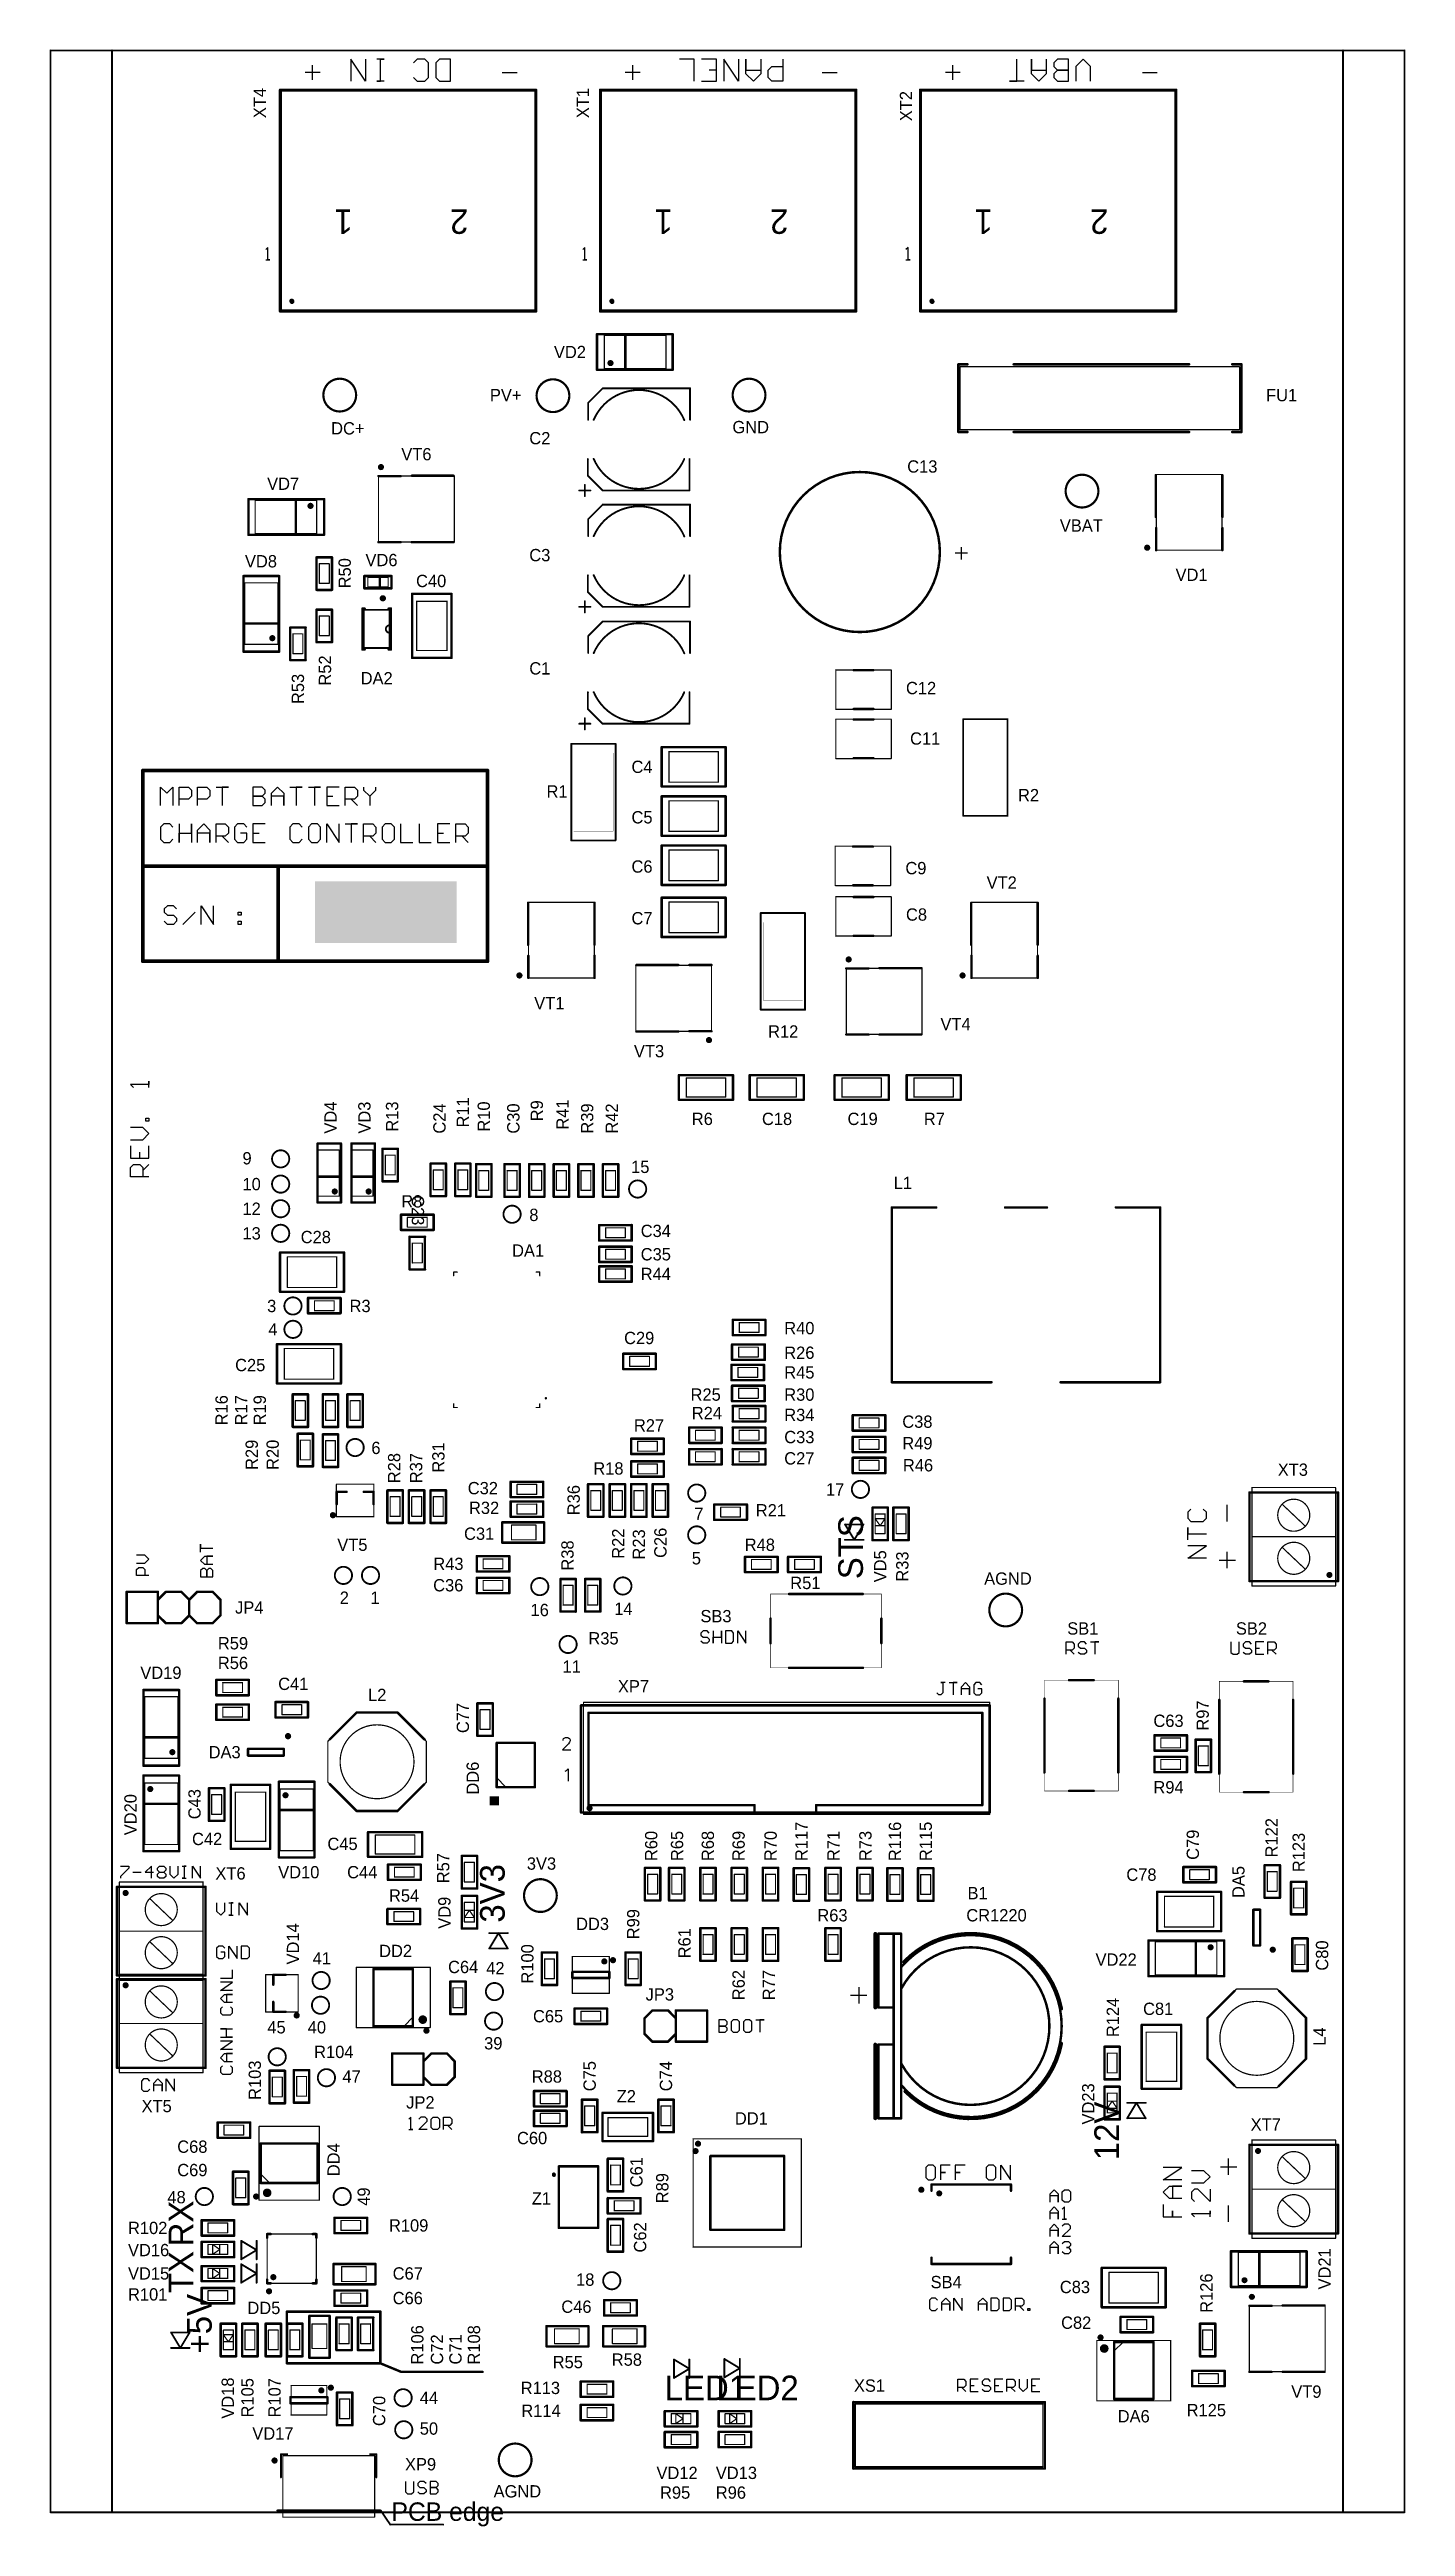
# Model space of a CAD drawing. Header units: millimetres. Extents: x 401 to 806, y 209 to 418.
# Drawn here: x 400.8 to 510.9, y 209.3 to 410.5 of the extents above; entities that cross this region are included whole.
import ezdxf

# ---------------------------------------------------------------- set-up
doc = ezdxf.new("R2010")
doc.units = ezdxf.units.MM
for name, color, linetype in [('KeepOutLayer', 6, 'Continuous'), ('Mechanical1', 6, 'Continuous'), ('TopOverlay', 28, 'Continuous')]:
    doc.layers.add(name, color=color, linetype=linetype)

msp = doc.modelspace()

# ---------------------------------------------------------------- texts
at = {"layer": 'Mechanical1'}
for s, height, rotation, p in [('1', 2, 180, (425.4, 397.55)), ('2', 2, 180, (434.8, 397.55)), ('1', 2, 180, (451.4, 397.55)), ('2', 2, 180, (460.8, 397.55)), ('1', 2, 180, (477.4, 397.55)), ('2', 2, 180, (486.8, 397.55)), ('PCB edge', 1.5, 360, (428.55, 209.75))]:
    msp.add_text(s, height=height, rotation=rotation, dxfattribs=at).set_placement(p)
at = {"layer": 'TopOverlay'}
for s, height, rotation, p in [('XT4', 1, 90, (418.35, 404.95)), ('XT1', 1, 90, (444.6, 404.95)), ('XT2', 1, 90, (470.85, 404.7)), ('R50', 1, 90, (425.25, 366.75)), ('R52', 1, 90, (423.65, 358.85)), ('R53', 1, 90, (421.45, 357.35)), ('VD4', 1, 90, (424.1, 322.45)), ('VD3', 1, 90, (426.85, 322.45)), ('R13', 1, 90, (429.1, 322.61)), ('C24', 1, 90, (432.95, 322.45)), ('R11', 1, 90, (434.85, 322.95)), ('R10', 1, 90, (436.55, 322.61)), ('C30', 1, 90, (438.95, 322.45)), ('R9', 1, 90, (440.86, 323.45)), ('R41', 1, 90, (442.95, 322.78)), ('R39', 1, 90, (444.95, 322.45)), ('R42', 1, 90, (446.95, 322.45)), ('C23', 1, 270, (430.2, 317.45)), ('R16', 1, 90, (415.25, 298.75)), ('R17', 1, 90, (416.85, 298.75)), ('R19', 1, 90, (418.35, 298.75)), ('R29', 1, 90, (417.7, 295.13)), ('R20', 1, 90, (419.4, 295.13)), ('R28', 1, 90, (429.27, 294.05)), ('R37', 1, 90, (431.05, 294.05)), ('R31', 1, 90, (432.86, 294.91)), ('R36', 1, 90, (443.85, 291.45)), ('R22', 1, 90, (447.47, 287.91)), ('R23', 1, 90, (449.15, 287.85)), ('C26', 1, 90, (450.9, 287.98)), ('STS', 2, 90, (466.85, 286.25)), ('R38', 1, 90, (443.35, 286.95)), ('VD5', 1, 90, (468.75, 286)), ('R33', 1, 90, (470.55, 286.05)), ('C77', 1, 90, (434.85, 273.75)), ('R97', 1, 90, (494.95, 273.95)), ('DD6', 1, 90, (435.65, 268.75)), ('VD20', 1, 90, (407.85, 265.45)), ('C43', 1, 90, (413.05, 266.75)), ('R60', 1, 90, (450.15, 263.35)), ('R65', 1, 90, (452.25, 263.35)), ('R68', 1, 90, (454.75, 263.35)), ('R69', 1, 90, (457.25, 263.35)), ('R70', 1, 90, (459.85, 263.35)), ('R117', 1, 90, (462.35, 263.35)), ('R71', 1, 90, (464.95, 263.35)), ('R73', 1, 90, (467.55, 263.35)), ('R116', 1, 90, (469.95, 263.35)), ('R115', 1, 90, (472.45, 263.35)), ('C79', 1, 90, (494.15, 263.45)), ('R122', 1, 90, (500.55, 263.65)), ('R57', 1, 90, (433.25, 261.55)), ('R123', 1, 90, (502.75, 262.45)), ('3V3', 2, 90, (437.75, 258.35)), ('DA5', 1, 90, (497.85, 260.35)), ('VD9', 1, 90, (433.35, 257.85)), ('VD14', 1, 90, (421.05, 254.95)), ('R99', 1, 90, (448.69, 257)), ('R61', 1, 90, (452.85, 255.45)), ('R100', 1, 90, (440.09, 253.4)), ('C80', 1, 90, (504.65, 254.45)), ('R62', 1, 90, (457.25, 252.05)), ('R77', 1, 90, (459.71, 252.05)), ('R124', 1, 90, (487.65, 249.05)), ('L4', 1, 90, (504.45, 248.35)), ('R103', 1, 90, (417.95, 243.95)), ('C75', 1, 90, (445.15, 244.65)), ('C74', 1, 90, (451.35, 244.65)), ('VD23', 1, 90, (485.65, 241.95)), ('12V', 2, 90, (487.65, 239.05)), ('DD4', 1, 90, (424.35, 237.75)), ('C61', 1, 90, (448.95, 236.85)), ('R89', 1, 90, (451.05, 235.55)), ('RX', 2, 90, (412.45, 232.05)), ('49', 1, 90, (426.8, 235.35)), ('C62', 1, 90, (449.25, 231.55)), ('TX', 2, 90, (412.45, 228.25)), ('VD21', 1, 90, (504.85, 228.55)), ('R126', 1, 90, (495.25, 226.65)), ('+5V', 2, 90, (413.95, 223.35)), ('R106', 1, 90, (431.15, 222.45)), ('R108', 1, 90, (435.75, 222.45)), ('C72', 1, 90, (432.75, 222.45)), ('C71', 1, 90, (434.25, 222.45)), ('LED1', 2, 360, (450.75, 219.55)), ('LED2', 2, 360, (454.95, 219.55)), ('VD18', 1, 90, (415.75, 218.05)), ('R105', 1, 90, (417.35, 218.15)), ('R107', 1, 90, (419.55, 218.15)), ('C70', 1, 90, (428.05, 217.45))]:
    msp.add_text(s, height=height, rotation=rotation, dxfattribs=at).set_placement(p)
for s, p in [('VD2', (441.75, 385.45)), ('PV+', (436.55, 381.95)), ('FU1', (499.6, 381.95)), ('GND', (456.25, 379.35)), ('DC+', (423.65, 379.25)), ('C2', (439.75, 378.45)), ('VT6', (429.35, 377.15)), ('C13', (470.45, 376.15)), ('VD7', (418.45, 374.75)), ('VBAT', (482.85, 371.35)), ('VD8', (416.65, 368.45)), ('VD6', (426.44, 368.55)), ('C3', (439.75, 368.95)), ('VD1', (492.25, 367.35)), ('C40', (430.55, 366.85)), ('C1', (439.75, 359.75)), ('DA2', (426.05, 358.95)), ('C12', (470.35, 358.15)), ('C11', (470.68, 354.05)), ('C4', (448.05, 351.75)), ('R1', (441.15, 349.75)), ('R2', (479.45, 349.45)), ('C5', (448.05, 347.65)), ('C6', (448.05, 343.65)), ('C9', (470.3, 343.52)), ('VT2', (476.9, 342.35)), ('C7', (448.05, 339.45)), ('C8', (470.35, 339.75)), ('VT1', (440.15, 332.55)), ('R12', (459.15, 330.25)), ('VT4', (473.15, 330.85)), ('VT3', (448.25, 328.65)), ('R6', (452.95, 323.15)), ('C18', (458.65, 323.15)), ('C19', (465.6, 323.15)), ('R7', (471.8, 323.15)), ('9', (416.45, 319.95)), ('15', (448.02, 319.25)), ('10', (416.45, 317.85)), ('L1', (469.35, 317.95)), ('12', (416.45, 315.85)), ('R8', (429.35, 316.45)), ('8', (439.75, 315.35)), ('13', (416.45, 313.85)), ('C28', (421.18, 313.55)), ('C34', (448.8, 314.05)), ('DA1', (438.35, 312.45)), ('C35', (448.8, 312.15)), ('R44', (448.8, 310.55)), ('3', (418.45, 307.95)), ('R3', (425.15, 307.95)), ('4', (418.55, 306.05)), ('C29', (447.45, 305.35)), ('R40', (460.46, 306.15)), ('C25', (415.85, 303.15)), ('R26', (460.46, 304.15)), ('R45', (460.46, 302.55)), ('R25', (452.85, 300.75)), ('R24', (452.95, 299.25)), ('R30', (460.46, 300.75)), ('R34', (460.46, 299.1)), ('R27', (448.25, 298.25)), ('C33', (460.46, 297.3)), ('C38', (470.05, 298.55)), ('6', (426.92, 296.42)), ('C27', (460.46, 295.57)), ('R49', (470.05, 296.8)), ('R46', (470.1, 295.01)), ('C32', (434.75, 293.15)), ('R18', (444.95, 294.75)), ('17', (463.85, 293.05)), ('XT3', (500.55, 294.65)), ('R32', (434.85, 291.55)), ('7', (453.15, 291.05)), ('R21', (458.15, 291.35)), ('C31', (434.45, 289.45)), ('VT5', (424.15, 288.55)), ('R43', (431.95, 287)), ('5', (452.95, 287.45)), ('R48', (457.25, 288.55)), ('C36', (431.94, 285.26)), ('R51', (460.95, 285.45)), ('AGND', (476.7, 285.8)), ('JP4', (415.85, 283.45)), ('2', (424.35, 284.25)), ('1', (426.85, 284.25)), ('16', (439.85, 283.25)), ('14', (446.65, 283.35)), ('SB3', (453.65, 282.75)), ('R35', (444.55, 280.95)), ('SB1', (483.45, 281.75)), ('SB2', (497.15, 281.75)), ('R59', (414.45, 280.55)), ('R56', (414.45, 278.95)), ('VD19', (408.15, 278.15)), ('C41', (419.35, 277.25)), ('11', (442.45, 278.65)), ('XP7', (446.95, 277.05)), ('L2', (426.65, 276.35)), ('C63', (490.45, 274.25)), ('DA3', (413.7, 271.7)), ('R94', (490.45, 268.85)), ('C42', (412.35, 264.65)), ('C45', (423.35, 264.25)), ('3V3', (439.55, 262.65)), ('XT6', (414.25, 261.85)), ('VD10', (419.35, 261.95)), ('C44', (424.95, 261.95)), ('C78', (488.25, 261.75)), ('R54', (428.35, 260.05)), ('B1', (475.35, 260.25)), ('DD3', (443.55, 257.75)), ('R63', (463.15, 258.45)), ('CR1220', (475.25, 258.45)), ('41', (422.15, 254.95)), ('DD2', (427.55, 255.55)), ('VD22', (485.75, 254.85)), ('C64', (433.15, 254.25)), ('42', (436.25, 254.15)), ('JP3', (449.2, 252.02)), ('C81', (489.61, 250.85)), ('45', (418.47, 249.35)), ('40', (421.75, 249.35)), ('C65', (440.05, 250.25)), ('R104', (422.27, 247.35)), ('39', (436.08, 248.05)), ('47', (424.57, 245.35)), ('R88', (439.95, 245.35)), ('XT5', (408.25, 242.95)), ('JP2', (429.75, 243.25)), ('Z2', (446.85, 243.75)), ('DD1', (456.45, 241.95)), ('XT7', (498.35, 241.45)), ('C68', (411.15, 239.65)), ('C60', (438.75, 240.35)), ('C69', (411.15, 237.75)), ('48', (410.35, 235.55)), ('Z1', (439.95, 235.45)), ('R102', (407.15, 233.05)), ('R109', (428.35, 233.25)), ('VD16', (407.15, 231.25)), ('VD15', (407.15, 229.35)), ('C67', (428.65, 229.35)), ('18', (443.55, 228.85)), ('SB4', (472.35, 228.65)), ('R101', (407.15, 227.65)), ('DD5', (416.85, 226.55)), ('C66', (428.65, 227.35)), ('C46', (442.35, 226.65)), ('C83', (482.85, 228.25)), ('C82', (482.95, 225.35)), ('R58', (446.45, 222.35)), ('R55', (441.65, 222.15)), ('44', (430.85, 219.25)), ('R113', (439.05, 220.05)), ('XS1', (466.12, 220.24)), ('VT9', (501.65, 219.75)), ('VD17', (417.25, 216.35)), ('50', (430.85, 216.75)), ('R114', (439.1, 218.2)), ('DA6', (487.55, 217.75)), ('R125', (493.15, 218.25)), ('XP9', (429.65, 213.85)), ('VD12', (450.08, 213.15)), ('VD13', (454.9, 213.15)), ('AGND', (436.85, 211.65)), ('R95', (450.37, 211.55)), ('R96', (454.9, 211.55))]:
    msp.add_text(s, height=1, dxfattribs=at).set_placement(p)

# ---------------------------------------------------------------- linework, layer by layer
at = {"layer": 'KeepOutLayer', "const_width": 0.15}
for points in [[(400.85, 210.45), (400.85, 410.45)], [(400.85, 410.45), (405.85, 410.45)], [(405.85, 410.45), (505.85, 410.45)], [(405.85, 210.45), (405.85, 410.45)], [(505.85, 410.45), (510.85, 410.45)], [(505.85, 210.45), (505.85, 410.45)], [(510.85, 210.45), (510.85, 410.45)], [(400.85, 210.45), (405.85, 210.45)], [(405.85, 210.45), (505.85, 210.45)], [(505.85, 210.45), (510.85, 210.45)]]:
    msp.add_lwpolyline(points, dxfattribs=at)
at = {"layer": 'KeepOutLayer', "const_width": 0.075}
for points in [[(400.81, 410.45, 1), (400.89, 410.45, 1)], [(400.81, 410.45, 1), (400.89, 410.45, 1)], [(405.81, 410.45, 1), (405.89, 410.45, 1)], [(405.81, 410.45, 1), (405.89, 410.45, 1)], [(405.81, 410.45, 1), (405.89, 410.45, 1)], [(505.81, 410.45, 1), (505.89, 410.45, 1)], [(505.81, 410.45, 1), (505.89, 410.45, 1)], [(505.81, 410.45, 1), (505.89, 410.45, 1)], [(510.81, 410.45, 1), (510.89, 410.45, 1)], [(510.81, 410.45, 1), (510.89, 410.45, 1)], [(400.81, 210.45, 1), (400.89, 210.45, 1)], [(400.81, 210.45, 1), (400.89, 210.45, 1)], [(405.81, 210.45, 1), (405.89, 210.45, 1)], [(405.81, 210.45, 1), (405.89, 210.45, 1)], [(405.81, 210.45, 1), (405.89, 210.45, 1)], [(505.81, 210.45, 1), (505.89, 210.45, 1)], [(505.81, 210.45, 1), (505.89, 210.45, 1)], [(505.81, 210.45, 1), (505.89, 210.45, 1)], [(510.81, 210.45, 1), (510.89, 210.45, 1)], [(510.81, 210.45, 1), (510.89, 210.45, 1)]]:
    msp.add_lwpolyline(points, format="xyb", close=True, dxfattribs=at)
at = {"layer": 'Mechanical1'}
for p, q in [((465.85, 252.45), (467.18, 252.45)), ((466.52, 253.11), (466.52, 251.78))]:
    msp.add_line(p, q, dxfattribs=at)
for points, const_width in [([(419.6, 407.15), (440.2, 407.15)], 0.1), ([(419.6, 389.37), (419.6, 407.15)], 0.1), ([(440.2, 389.37), (440.2, 407.15)], 0.1), ([(445.6, 389.37), (445.6, 407.15)], 0.1), ([(445.6, 407.15), (466.2, 407.15)], 0.1), ([(466.2, 389.37), (466.2, 407.15)], 0.1), ([(471.6, 407.15), (492.2, 407.15)], 0.1), ([(471.6, 389.37), (471.6, 407.15)], 0.1), ([(492.2, 389.37), (492.2, 407.15)], 0.1), ([(419.6, 389.37), (440.2, 389.37)], 0.1), ([(445.6, 389.37), (466.2, 389.37)], 0.1), ([(471.6, 389.37), (492.2, 389.37)], 0.1), ([(445.85, 387.3), (450.85, 387.3)], 0.1), ([(445.85, 384.6), (445.85, 387.3)], 0.1), ([(450.85, 384.6), (450.85, 387.3)], 0.1), ([(445.85, 384.6), (450.85, 384.6)], 0.1), ([(474.75, 384.75), (474.75, 384.75)], 0.1), ([(474.75, 379.65), (474.75, 384.75)], 0.1), ([(474.75, 384.75), (497.45, 384.75)], 0.1), ([(497.45, 379.65), (497.45, 384.75)], 0.1), ([(444.53, 381.82), (445.71, 383)], 0.15), ([(445.71, 383), (452.81, 383)], 0.15), ([(452.81, 380.45), (452.81, 383)], 0.15), ([(444.53, 380.45), (444.53, 381.82)], 0.15), ([(474.75, 379.65), (474.75, 379.65)], 0.1), ([(474.75, 379.65), (497.45, 379.65)], 0.1), ([(444.51, 375.9), (444.51, 377.25)], 0.15), ([(452.76, 374.7), (452.76, 377.25)], 0.15), ([(427.5, 370.52), (427.5, 375.87)], 0.1), ([(427.5, 375.87), (433.65, 375.87)], 0.1), ([(433.65, 370.52), (433.65, 375.87)], 0.1), ([(443.81, 374.7), (444.71, 374.7)], 0.15), ([(444.26, 374.25), (444.26, 375.15)], 0.15), ([(444.51, 375.9), (445.71, 374.7)], 0.15), ([(445.71, 374.7), (452.76, 374.7)], 0.15), ([(490.68, 376), (496.03, 376)], 0.1), ([(490.68, 369.85), (490.68, 376)], 0.1), ([(496.03, 369.85), (496.03, 376)], 0.1), ([(417.48, 371.2), (417.48, 373.9)], 0.1), ([(417.48, 373.9), (422.48, 373.9)], 0.1), ([(422.48, 371.2), (422.48, 373.9)], 0.1), ([(444.53, 372.37), (445.71, 373.55)], 0.15), ([(444.53, 371), (444.53, 372.37)], 0.15), ([(445.71, 373.55), (452.81, 373.55)], 0.15), ([(452.81, 371), (452.81, 373.55)], 0.15), ([(417.48, 371.2), (422.48, 371.2)], 0.1), ([(427.5, 370.52), (433.65, 370.52)], 0.1), ([(422.7, 368.75), (423.5, 368.75)], 0.1), ([(422.7, 367.15), (422.7, 368.75)], 0.1), ([(423.5, 367.15), (423.5, 368.75)], 0.1), ([(490.68, 369.85), (496.03, 369.85)], 0.1), ([(416.63, 367.2), (419.33, 367.2)], 0.1), ([(416.63, 362.2), (416.63, 367.2)], 0.1), ([(419.33, 362.2), (419.33, 367.2)], 0.1), ([(422.7, 367.15), (423.5, 367.15)], 0.1), ([(426.63, 367.65), (428.2, 367.65)], 0.1), ([(426.63, 367.65), (426.63, 366.85)], 0.1), ([(426.63, 366.85), (428.28, 366.85)], 0.1), ([(427.6, 366.85), (427.6, 367.65)], 0.1), ([(428.2, 367.65), (428.28, 367.65)], 0.1), ([(428.28, 366.85), (428.28, 367.65)], 0.1), ([(444.51, 366.45), (444.51, 367.8)], 0.15), ([(444.51, 366.45), (445.71, 365.25)], 0.15), ([(452.76, 365.25), (452.76, 367.8)], 0.15), ([(422.7, 364.5), (423.5, 364.5)], 0.1), ([(422.7, 362.9), (422.7, 364.5)], 0.1), ([(423.5, 362.9), (423.5, 364.5)], 0.1), ([(426.3, 365), (428.4, 365)], 0.15), ([(426.3, 361.9), (426.3, 365)], 0.15), ([(428.4, 361.9), (428.4, 365)], 0.15), ([(430.59, 365.7), (433.07, 365.7)], 0.1), ([(430.59, 361.7), (430.59, 365.7)], 0.1), ([(433.07, 361.7), (433.07, 365.7)], 0.1), ([(443.81, 365.25), (444.71, 365.25)], 0.15), ([(444.26, 364.8), (444.26, 365.7)], 0.15), ([(445.71, 365.25), (452.76, 365.25)], 0.15), ([(416.63, 362.2), (419.33, 362.2)], 0.1), ([(420.55, 363.05), (421.35, 363.05)], 0.1), ([(420.55, 361.45), (420.55, 363.05)], 0.1), ([(421.35, 361.45), (421.35, 363.05)], 0.1), ([(422.7, 362.9), (423.5, 362.9)], 0.1), ([(444.53, 362.87), (445.71, 364.05)], 0.15), ([(444.53, 361.5), (444.53, 362.87)], 0.15), ([(445.71, 364.05), (452.81, 364.05)], 0.15), ([(452.81, 361.5), (452.81, 364.05)], 0.15), ([(420.55, 361.45), (421.35, 361.45)], 0.1), ([(426.3, 361.9), (428.4, 361.9)], 0.15), ([(430.59, 361.7), (433.07, 361.7)], 0.1), ([(444.51, 356.95), (444.51, 358.3)], 0.15), ([(452.76, 355.75), (452.76, 358.3)], 0.15), ([(464.65, 360.12), (469.15, 360.12)], 0.1), ([(464.65, 356.92), (464.65, 360.12)], 0.1), ([(469.15, 356.92), (469.15, 360.12)], 0.1), ([(444.26, 355.3), (444.26, 356.2)], 0.15), ([(444.51, 356.95), (445.71, 355.75)], 0.15), ([(464.65, 356.92), (469.15, 356.92)], 0.1), ([(464.65, 356.12), (469.15, 356.12)], 0.1), ([(464.65, 352.92), (464.65, 356.12)], 0.1), ([(469.15, 352.92), (469.15, 356.12)], 0.1), ([(443.81, 355.75), (444.71, 355.75)], 0.15), ([(445.71, 355.75), (452.76, 355.75)], 0.15), ([(475.2, 355.37), (478.4, 355.37)], 0.01), ([(475.2, 349.02), (475.2, 355.37)], 0.01), ([(478.4, 349.02), (478.4, 355.37)], 0.01), ([(443.36, 353.37), (446.56, 353.37)], 0.01), ([(443.36, 347.02), (443.36, 353.37)], 0.01), ([(446.56, 347.02), (446.56, 353.37)], 0.01), ([(451.1, 353.49), (455.1, 353.49)], 0.1), ([(451.1, 351), (451.1, 353.49)], 0.1), ([(455.1, 351), (455.1, 353.49)], 0.1), ([(464.65, 352.92), (469.15, 352.92)], 0.1), ([(451.1, 351), (455.1, 351)], 0.1), ([(451.1, 349.49), (455.1, 349.49)], 0.1), ([(451.1, 347), (451.1, 349.49)], 0.1), ([(455.1, 347), (455.1, 349.49)], 0.1), ([(475.2, 349.02), (478.4, 349.02)], 0.01), ([(443.36, 347.02), (446.56, 347.02)], 0.01), ([(451.1, 347), (455.1, 347)], 0.1), ([(451.1, 345.49), (455.1, 345.49)], 0.1), ([(451.1, 343), (451.1, 345.49)], 0.1), ([(455.1, 343), (455.1, 345.49)], 0.1), ([(464.6, 345.8), (469.1, 345.8)], 0.1), ([(464.6, 342.6), (464.6, 345.8)], 0.1), ([(469.1, 342.6), (469.1, 345.8)], 0.1), ([(451.1, 343), (455.1, 343)], 0.1), ([(464.6, 342.6), (469.1, 342.6)], 0.1), ([(439.68, 341.25), (445.03, 341.25)], 0.1), ([(439.68, 335.1), (439.68, 341.25)], 0.1), ([(445.03, 335.1), (445.03, 341.25)], 0.1), ([(451.1, 341.27), (455.1, 341.27)], 0.1), ([(451.1, 338.78), (451.1, 341.27)], 0.1), ([(455.1, 338.78), (455.1, 341.27)], 0.1), ([(464.65, 341.7), (469.15, 341.7)], 0.1), ([(464.65, 338.5), (464.65, 341.7)], 0.1), ([(469.15, 338.5), (469.15, 341.7)], 0.1), ([(475.68, 341.25), (481.03, 341.25)], 0.1), ([(475.68, 335.1), (475.68, 341.25)], 0.1), ([(481.03, 335.1), (481.03, 341.25)], 0.1), ([(451.1, 338.78), (455.1, 338.78)], 0.1), ([(458.75, 333.27), (458.75, 339.62)], 0.01), ([(458.75, 339.62), (461.95, 339.62)], 0.01), ([(461.95, 333.27), (461.95, 339.62)], 0.01), ([(464.65, 338.5), (469.15, 338.5)], 0.1), ([(448.4, 330.77), (448.4, 336.12)], 0.1), ([(448.4, 336.12), (454.55, 336.12)], 0.1), ([(454.55, 330.77), (454.55, 336.12)], 0.1), ([(439.68, 335.1), (445.03, 335.1)], 0.1), ([(465.5, 330.52), (465.5, 335.87)], 0.1), ([(465.5, 335.87), (471.65, 335.87)], 0.1), ([(471.65, 330.52), (471.65, 335.87)], 0.1), ([(475.68, 335.1), (481.03, 335.1)], 0.1), ([(458.75, 333.27), (461.95, 333.27)], 0.01), ([(448.4, 330.77), (454.55, 330.77)], 0.1), ([(465.5, 330.52), (471.65, 330.52)], 0.1), ([(452.5, 326.97), (455.7, 326.97)], 0.1), ([(452.5, 325.42), (452.5, 326.97)], 0.1), ([(455.7, 325.42), (455.7, 326.97)], 0.1), ([(458.25, 325.42), (458.25, 326.97)], 0.1), ([(458.25, 326.97), (461.45, 326.97)], 0.1), ([(461.45, 325.42), (461.45, 326.97)], 0.1), ([(465.15, 325.42), (465.15, 326.97)], 0.1), ([(465.15, 326.97), (468.35, 326.97)], 0.1), ([(468.35, 325.42), (468.35, 326.97)], 0.1), ([(471, 326.97), (474.2, 326.97)], 0.1), ([(471, 325.42), (471, 326.97)], 0.1), ([(474.2, 325.42), (474.2, 326.97)], 0.1), ([(452.5, 325.42), (455.7, 325.42)], 0.1), ([(458.25, 325.42), (461.45, 325.42)], 0.1), ([(465.15, 325.42), (468.35, 325.42)], 0.1), ([(471, 325.42), (474.2, 325.42)], 0.1), ([(422.6, 317.37), (422.6, 321.12)], 0.1), ([(422.6, 321.12), (424.3, 321.12)], 0.1), ([(424.3, 317.37), (424.3, 321.12)], 0.1), ([(425.35, 317.37), (425.35, 321.12)], 0.1), ([(425.35, 321.12), (427.05, 321.12)], 0.1), ([(427.05, 317.37), (427.05, 321.12)], 0.1), ([(428.05, 320.7), (428.85, 320.7)], 0.1), ([(428.05, 319.1), (428.05, 320.7)], 0.1), ([(428.85, 319.1), (428.85, 320.7)], 0.1), ([(428.05, 319.1), (428.85, 319.1)], 0.1), ([(431.95, 317.9), (431.95, 319.5)], 0.1), ([(431.95, 319.5), (432.75, 319.5)], 0.1), ([(431.95, 317.9), (432.75, 317.9)], 0.1), ([(432.75, 317.9), (432.75, 319.5)], 0.1), ([(433.95, 319.5), (434.75, 319.5)], 0.1), ([(433.95, 317.9), (433.95, 319.5)], 0.1), ([(433.95, 317.9), (434.75, 317.9)], 0.1), ([(434.75, 317.9), (434.75, 319.5)], 0.1), ([(435.65, 319.45), (436.45, 319.45)], 0.1), ([(435.65, 317.85), (435.65, 319.45)], 0.1), ([(436.45, 317.85), (436.45, 319.45)], 0.1), ([(437.95, 317.85), (437.95, 319.45)], 0.1), ([(437.95, 319.45), (438.75, 319.45)], 0.1), ([(438.75, 317.85), (438.75, 319.45)], 0.1), ([(439.95, 319.45), (440.75, 319.45)], 0.1), ([(439.95, 317.85), (439.95, 319.45)], 0.1), ([(440.75, 317.85), (440.75, 319.45)], 0.1), ([(441.95, 319.45), (442.75, 319.45)], 0.1), ([(441.95, 317.85), (441.95, 319.45)], 0.1), ([(442.75, 317.85), (442.75, 319.45)], 0.1), ([(443.95, 319.45), (444.75, 319.45)], 0.1), ([(443.95, 317.85), (443.95, 319.45)], 0.1), ([(444.75, 317.85), (444.75, 319.45)], 0.1), ([(445.95, 319.45), (446.75, 319.45)], 0.1), ([(445.95, 317.85), (445.95, 319.45)], 0.1), ([(446.75, 317.85), (446.75, 319.45)], 0.1), ([(422.6, 317.37), (424.3, 317.37)], 0.1), ([(425.35, 317.37), (427.05, 317.37)], 0.1), ([(435.65, 317.85), (436.45, 317.85)], 0.1), ([(437.95, 317.85), (438.75, 317.85)], 0.1), ([(439.95, 317.85), (440.75, 317.85)], 0.1), ([(441.95, 317.85), (442.75, 317.85)], 0.1), ([(443.95, 317.85), (444.75, 317.85)], 0.1), ([(445.95, 317.85), (446.75, 317.85)], 0.1), ([(429.85, 314.85), (429.85, 315.65)], 0.1), ([(429.85, 315.65), (431.45, 315.65)], 0.1), ([(429.85, 314.85), (431.45, 314.85)], 0.1), ([(431.45, 314.85), (431.45, 315.65)], 0.1), ([(445.95, 314.8), (447.55, 314.8)], 0.1), ([(445.95, 314), (445.95, 314.8)], 0.1), ([(445.95, 314), (447.55, 314)], 0.1), ([(447.55, 314), (447.55, 314.8)], 0.1), ([(420.1, 312.44), (424.1, 312.44)], 0.1), ([(420.1, 309.95), (420.1, 312.44)], 0.1), ([(424.1, 309.95), (424.1, 312.44)], 0.1), ([(430.25, 311.95), (430.25, 313.55)], 0.1), ([(430.25, 313.55), (431.05, 313.55)], 0.1), ([(430.25, 311.95), (431.05, 311.95)], 0.1), ([(431.05, 311.95), (431.05, 313.55)], 0.1), ([(445.95, 313.05), (447.55, 313.05)], 0.1), ([(445.95, 312.25), (445.95, 313.05)], 0.1), ([(445.95, 312.25), (447.55, 312.25)], 0.1), ([(447.55, 312.25), (447.55, 313.05)], 0.1), ([(420.1, 309.95), (424.1, 309.95)], 0.1), ([(445.95, 310.65), (445.95, 311.45)], 0.1), ([(445.95, 311.45), (447.55, 311.45)], 0.1), ([(445.95, 310.65), (447.55, 310.65)], 0.1), ([(447.55, 310.65), (447.55, 311.45)], 0.1), ([(422.3, 308.07), (422.3, 308.87)], 0.1), ([(422.3, 308.87), (423.9, 308.87)], 0.1), ([(422.3, 308.07), (423.9, 308.07)], 0.1), ([(423.9, 308.07), (423.9, 308.87)], 0.1), ([(456.81, 306.3), (456.81, 307.1)], 0.1), ([(456.81, 307.1), (458.41, 307.1)], 0.1), ([(456.81, 306.3), (458.41, 306.3)], 0.1), ([(458.41, 306.3), (458.41, 307.1)], 0.1), ([(419.85, 302.5), (419.85, 304.99)], 0.1), ([(419.85, 304.99), (423.85, 304.99)], 0.1), ([(423.85, 302.5), (423.85, 304.99)], 0.1), ([(447.91, 304.35), (449.51, 304.35)], 0.1), ([(447.91, 303.55), (447.91, 304.35)], 0.1), ([(449.51, 303.55), (449.51, 304.35)], 0.1), ([(456.75, 304.3), (456.75, 305.1)], 0.1), ([(456.75, 305.1), (458.35, 305.1)], 0.1), ([(456.75, 304.3), (458.35, 304.3)], 0.1), ([(458.35, 304.3), (458.35, 305.1)], 0.1), ([(419.85, 302.5), (423.85, 302.5)], 0.1), ([(447.91, 303.55), (449.51, 303.55)], 0.1), ([(456.7, 302.65), (456.7, 303.45)], 0.1), ([(456.7, 303.45), (458.3, 303.45)], 0.1), ([(456.7, 302.65), (458.3, 302.65)], 0.1), ([(458.3, 302.65), (458.3, 303.45)], 0.1), ([(420.75, 300.75), (421.55, 300.75)], 0.1), ([(420.75, 299.15), (420.75, 300.75)], 0.1), ([(421.55, 299.15), (421.55, 300.75)], 0.1), ([(423.2, 300.75), (424, 300.75)], 0.1), ([(423.2, 299.15), (423.2, 300.75)], 0.1), ([(424, 299.15), (424, 300.75)], 0.1), ([(425.2, 300.75), (426, 300.75)], 0.1), ([(425.2, 299.15), (425.2, 300.75)], 0.1), ([(426, 299.15), (426, 300.75)], 0.1), ([(456.75, 300.95), (456.75, 301.75)], 0.1), ([(456.75, 301.75), (458.35, 301.75)], 0.1), ([(456.75, 300.95), (458.35, 300.95)], 0.1), ([(456.8, 299.3), (456.8, 300.1)], 0.1), ([(456.8, 300.1), (458.4, 300.1)], 0.1), ([(458.35, 300.95), (458.35, 301.75)], 0.1), ([(458.4, 299.3), (458.4, 300.1)], 0.1), ([(420.75, 299.15), (421.55, 299.15)], 0.1), ([(423.2, 299.15), (424, 299.15)], 0.1), ([(425.2, 299.15), (426, 299.15)], 0.1), ([(453.25, 297.55), (453.25, 298.35)], 0.1), ([(453.25, 298.35), (454.85, 298.35)], 0.1), ([(454.85, 297.55), (454.85, 298.35)], 0.1), ([(456.8, 299.3), (458.4, 299.3)], 0.1), ([(456.8, 298.35), (458.4, 298.35)], 0.1), ([(456.8, 297.55), (456.8, 298.35)], 0.1), ([(458.4, 297.55), (458.4, 298.35)], 0.1), ([(466.55, 299.35), (468.15, 299.35)], 0.1), ([(466.55, 298.55), (466.55, 299.35)], 0.1), ([(466.55, 298.55), (468.15, 298.55)], 0.1), ([(468.15, 298.55), (468.15, 299.35)], 0.1), ([(421.15, 297.55), (421.95, 297.55)], 0.1), ([(421.15, 295.95), (421.15, 297.55)], 0.1), ([(421.15, 295.95), (421.95, 295.95)], 0.1), ([(421.95, 295.95), (421.95, 297.55)], 0.1), ([(423.2, 297.5), (424, 297.5)], 0.1), ([(423.2, 295.9), (423.2, 297.5)], 0.1), ([(423.2, 295.9), (424, 295.9)], 0.1), ([(424, 295.9), (424, 297.5)], 0.1), ([(448.55, 296.65), (448.55, 297.45)], 0.1), ([(448.55, 297.45), (450.15, 297.45)], 0.1), ([(448.55, 296.65), (450.15, 296.65)], 0.1), ([(450.15, 296.65), (450.15, 297.45)], 0.1), ([(453.25, 297.55), (454.85, 297.55)], 0.1), ([(453.25, 295.8), (453.25, 296.6)], 0.1), ([(453.25, 296.6), (454.85, 296.6)], 0.1), ([(453.25, 295.8), (454.85, 295.8)], 0.1), ([(454.85, 295.8), (454.85, 296.6)], 0.1), ([(456.8, 297.55), (458.4, 297.55)], 0.1), ([(456.8, 296.6), (458.4, 296.6)], 0.1), ([(456.8, 295.8), (456.8, 296.6)], 0.1), ([(456.8, 295.8), (458.4, 295.8)], 0.1), ([(458.4, 295.8), (458.4, 296.6)], 0.1), ([(466.55, 296.8), (466.55, 297.6)], 0.1), ([(466.55, 297.6), (468.15, 297.6)], 0.1), ([(466.55, 296.8), (468.15, 296.8)], 0.1), ([(466.55, 295.1), (466.55, 295.9)], 0.1), ([(466.55, 295.9), (468.15, 295.9)], 0.1), ([(468.15, 296.8), (468.15, 297.6)], 0.1), ([(468.15, 295.1), (468.15, 295.9)], 0.1), ([(424.08, 293.97), (427.12, 293.97)], 0.1), ([(424.08, 291.33), (424.08, 293.97)], 0.1), ([(427.12, 291.33), (427.12, 293.97)], 0.1), ([(438.75, 293.95), (440.35, 293.95)], 0.1), ([(438.75, 293.15), (438.75, 293.95)], 0.1), ([(440.35, 293.15), (440.35, 293.95)], 0.1), ([(448.55, 294.81), (448.55, 295.61)], 0.1), ([(448.55, 295.61), (450.15, 295.61)], 0.1), ([(448.55, 294.81), (450.15, 294.81)], 0.1), ([(450.15, 294.81), (450.15, 295.61)], 0.1), ([(466.55, 295.1), (468.15, 295.1)], 0.1), ([(428.45, 292.95), (429.25, 292.95)], 0.1), ([(428.45, 291.35), (428.45, 292.95)], 0.1), ([(429.25, 291.35), (429.25, 292.95)], 0.1), ([(430.2, 292.95), (431, 292.95)], 0.1), ([(430.2, 291.35), (430.2, 292.95)], 0.1), ([(431, 291.35), (431, 292.95)], 0.1), ([(431.95, 292.95), (432.75, 292.95)], 0.1), ([(431.95, 291.35), (431.95, 292.95)], 0.1), ([(432.75, 291.35), (432.75, 292.95)], 0.1), ([(438.75, 293.15), (440.35, 293.15)], 0.1), ([(438.75, 291.55), (438.75, 292.35)], 0.1), ([(438.75, 292.35), (440.35, 292.35)], 0.1), ([(440.35, 291.55), (440.35, 292.35)], 0.1), ([(444.75, 293.45), (445.55, 293.45)], 0.1), ([(444.75, 291.85), (444.75, 293.45)], 0.1), ([(444.75, 291.85), (445.55, 291.85)], 0.1), ([(445.55, 291.85), (445.55, 293.45)], 0.1), ([(446.5, 293.45), (447.3, 293.45)], 0.1), ([(446.5, 291.85), (446.5, 293.45)], 0.1), ([(446.5, 291.85), (447.3, 291.85)], 0.1), ([(447.3, 291.85), (447.3, 293.45)], 0.1), ([(448.25, 293.45), (449.05, 293.45)], 0.1), ([(448.25, 291.85), (448.25, 293.45)], 0.1), ([(448.25, 291.85), (449.05, 291.85)], 0.1), ([(449.05, 291.85), (449.05, 293.45)], 0.1), ([(450, 291.85), (450, 293.45)], 0.1), ([(450, 293.45), (450.8, 293.45)], 0.1), ([(450, 291.85), (450.8, 291.85)], 0.1), ([(450.8, 291.85), (450.8, 293.45)], 0.1), ([(455.3, 291.3), (455.3, 292.1)], 0.1), ([(455.3, 292.1), (456.9, 292.1)], 0.1), ([(456.9, 291.3), (456.9, 292.1)], 0.1), ([(498.45, 285.7), (498.45, 293.7)], 0.1), ([(498.45, 293.7), (505.25, 293.7)], 0.1), ([(500.92, 292.33), (502.78, 290.57)], 0.1), ([(505.25, 285.7), (505.25, 293.7)], 0.1), ([(424.08, 291.33), (427.12, 291.33)], 0.1), ([(428.45, 291.35), (429.25, 291.35)], 0.1), ([(430.2, 291.35), (431, 291.35)], 0.1), ([(431.95, 291.35), (432.75, 291.35)], 0.1), ([(438.3, 289.45), (438.3, 290.65)], 0.1), ([(438.3, 290.65), (440.3, 290.65)], 0.1), ([(438.75, 291.55), (440.35, 291.55)], 0.1), ([(440.3, 289.45), (440.3, 290.65)], 0.1), ([(455.3, 291.3), (456.9, 291.3)], 0.1), ([(467.85, 291.55), (468.65, 291.55)], 0.1), ([(467.85, 289.95), (467.85, 291.55)], 0.1), ([(467.85, 291.17), (468.65, 291.17)], 0.1), ([(467.85, 291.17), (468.25, 290.6)], 0.1), ([(467.85, 290.6), (468.65, 290.6)], 0.1), ([(467.85, 289.95), (468.65, 289.95)], 0.1), ([(468.25, 290.6), (468.65, 291.17)], 0.1), ([(468.65, 289.95), (468.65, 291.55)], 0.1), ([(469.55, 291.55), (470.35, 291.55)], 0.1), ([(469.55, 289.95), (469.55, 291.55)], 0.1), ([(469.55, 289.95), (470.35, 289.95)], 0.1), ([(470.35, 289.95), (470.35, 291.55)], 0.1), ([(436, 287.1), (436, 287.9)], 0.1), ([(436, 287.9), (437.6, 287.9)], 0.1), ([(437.6, 287.1), (437.6, 287.9)], 0.1), ([(438.3, 289.45), (440.3, 289.45)], 0.1), ([(457.8, 287.05), (457.8, 287.85)], 0.1), ([(457.8, 287.85), (459.4, 287.85)], 0.1), ([(459.4, 287.05), (459.4, 287.85)], 0.1), ([(461.3, 287.05), (461.3, 287.85)], 0.1), ([(461.3, 287.85), (462.9, 287.85)], 0.1), ([(462.9, 287.05), (462.9, 287.85)], 0.1), ([(498.45, 289.7), (505.25, 289.7)], 0.1), ([(500.92, 288.83), (502.78, 287.07)], 0.1), ([(436, 287.1), (437.6, 287.1)], 0.1), ([(436, 286.15), (437.6, 286.15)], 0.1), ([(436, 285.35), (436, 286.15)], 0.1), ([(437.6, 285.35), (437.6, 286.15)], 0.1), ([(442.5, 285.75), (443.3, 285.75)], 0.1), ([(442.5, 284.15), (442.5, 285.75)], 0.1), ([(443.3, 284.15), (443.3, 285.75)], 0.1), ([(444.5, 285.75), (445.3, 285.75)], 0.1), ([(444.5, 284.15), (444.5, 285.75)], 0.1), ([(445.3, 284.15), (445.3, 285.75)], 0.1), ([(457.8, 287.05), (459.4, 287.05)], 0.1), ([(461.3, 287.05), (462.9, 287.05)], 0.1), ([(498.45, 285.7), (505.25, 285.7)], 0.1), ([(407.04, 285.22), (409.58, 285.22)], 0.1), ([(407.04, 282.68), (407.04, 285.22)], 0.1), ([(409.58, 282.68), (409.58, 285.22)], 0.1), ([(409.58, 284.58), (410.22, 285.22)], 0.1), ([(410.22, 285.22), (411.49, 285.22)], 0.1), ([(411.49, 285.22), (412.12, 284.58)], 0.1), ([(412.12, 284.58), (412.76, 285.22)], 0.1), ([(412.12, 283.31), (412.12, 284.58)], 0.1), ([(412.76, 285.22), (414.03, 285.22)], 0.1), ([(414.03, 285.22), (414.66, 284.58)], 0.1), ([(414.66, 283.31), (414.66, 284.58)], 0.1), ([(436, 285.35), (437.6, 285.35)], 0.1), ([(442.5, 284.15), (443.3, 284.15)], 0.1), ([(444.5, 284.15), (445.3, 284.15)], 0.1), ([(459.35, 279.05), (459.35, 285.05)], 0.05), ([(459.35, 285.05), (468.35, 285.05)], 0.05), ([(468.35, 279.05), (468.35, 285.05)], 0.05), ([(407.04, 282.68), (409.58, 282.68)], 0.1), ([(409.58, 283.31), (410.22, 282.68)], 0.1), ([(410.22, 282.68), (411.49, 282.68)], 0.1), ([(411.49, 282.68), (412.12, 283.31)], 0.1), ([(412.12, 283.31), (412.76, 282.68)], 0.1), ([(412.76, 282.68), (414.03, 282.68)], 0.1), ([(414.03, 282.68), (414.66, 283.31)], 0.1), ([(414.85, 277.05), (414.85, 277.85)], 0.1), ([(414.85, 277.85), (416.45, 277.85)], 0.1), ([(416.45, 277.05), (416.45, 277.85)], 0.1), ([(459.35, 279.05), (468.35, 279.05)], 0.05), ([(481.6, 278.05), (487.6, 278.05)], 0.05), ([(481.6, 269.05), (481.6, 278.05)], 0.05), ([(487.6, 269.05), (487.6, 278.05)], 0.05), ([(495.8, 277.95), (501.8, 277.95)], 0.05), ([(495.8, 268.95), (495.8, 277.95)], 0.05), ([(501.8, 268.95), (501.8, 277.95)], 0.05), ([(408.5, 276.7), (411.2, 276.7)], 0.1), ([(408.5, 271.7), (408.5, 276.7)], 0.1), ([(411.2, 271.7), (411.2, 276.7)], 0.1), ([(414.85, 277.05), (416.45, 277.05)], 0.1), ([(414.85, 275.05), (414.85, 275.85)], 0.1), ([(414.85, 275.85), (416.45, 275.85)], 0.1), ([(416.45, 275.05), (416.45, 275.85)], 0.1), ([(419.65, 276.05), (421.25, 276.05)], 0.1), ([(419.65, 275.25), (419.65, 276.05)], 0.1), ([(421.25, 275.25), (421.25, 276.05)], 0.1), ([(435.75, 275.65), (436.55, 275.65)], 0.1), ([(435.75, 274.05), (435.75, 275.65)], 0.1), ([(436.55, 274.05), (436.55, 275.65)], 0.1), ([(444.15, 267.15), (444.15, 276.25)], 0.1), ([(444.15, 276.25), (477.15, 276.25)], 0.1), ([(477.15, 267.15), (477.15, 276.25)], 0.1), ([(414.85, 275.05), (416.45, 275.05)], 0.1), ([(419.65, 275.25), (421.25, 275.25)], 0.1), ([(423.38, 273.08), (425.72, 275.42)], 0.1), ([(425.72, 275.42), (429.04, 275.42)], 0.1), ([(429.04, 275.42), (431.38, 273.08)], 0.1), ([(435.75, 274.05), (436.55, 274.05)], 0.1), ([(408.5, 271.7), (411.2, 271.7)], 0.1), ([(423.38, 269.76), (423.38, 273.08)], 0.1), ([(431.38, 269.76), (431.38, 273.08)], 0.1), ([(491.05, 273.35), (492.65, 273.35)], 0.1), ([(491.05, 272.55), (491.05, 273.35)], 0.1), ([(491.05, 272.55), (492.65, 272.55)], 0.1), ([(492.65, 272.55), (492.65, 273.35)], 0.1), ([(494.1, 272.7), (494.9, 272.7)], 0.1), ([(494.1, 271.1), (494.1, 272.7)], 0.1), ([(494.9, 271.1), (494.9, 272.7)], 0.1), ([(408.5, 269.7), (411.2, 269.7)], 0.1), ([(408.5, 264.7), (408.5, 269.7)], 0.1), ([(411.2, 264.7), (411.2, 269.7)], 0.1), ([(423.38, 269.76), (425.72, 267.42)], 0.1), ([(429.04, 267.42), (431.38, 269.76)], 0.1), ([(491.05, 270.8), (491.05, 271.6)], 0.1), ([(491.05, 271.6), (492.65, 271.6)], 0.1), ([(491.05, 270.8), (492.65, 270.8)], 0.1), ([(492.65, 270.8), (492.65, 271.6)], 0.1), ([(494.1, 271.1), (494.9, 271.1)], 0.1), ([(413.95, 267.15), (413.95, 268.75)], 0.1), ([(413.95, 268.75), (414.75, 268.75)], 0.1), ([(414.75, 267.15), (414.75, 268.75)], 0.1), ([(415.86, 268.95), (418.34, 268.95)], 0.1), ([(415.86, 264.95), (415.86, 268.95)], 0.1), ([(418.34, 264.95), (418.34, 268.95)], 0.1), ([(419.5, 269.2), (422.2, 269.2)], 0.1), ([(419.5, 264.2), (419.5, 269.2)], 0.1), ([(422.2, 264.2), (422.2, 269.2)], 0.1), ([(481.6, 269.05), (487.6, 269.05)], 0.05), ([(495.8, 268.95), (501.8, 268.95)], 0.05), ([(413.95, 267.15), (414.75, 267.15)], 0.1), ([(425.72, 267.42), (429.04, 267.42)], 0.1), ([(444.15, 267.15), (477.15, 267.15)], 0.1), ([(408.5, 264.7), (411.2, 264.7)], 0.1), ([(415.86, 264.95), (418.34, 264.95)], 0.1), ([(419.5, 264.2), (422.2, 264.2)], 0.1), ([(427.25, 263.92), (427.25, 265.47)], 0.1), ([(427.25, 265.47), (430.45, 265.47)], 0.1), ([(427.25, 263.92), (430.45, 263.92)], 0.1), ([(430.45, 263.92), (430.45, 265.47)], 0.1), ([(406.45, 253.66), (406.45, 261.66)], 0.1), ([(406.45, 261.66), (413.25, 261.66)], 0.1), ([(413.25, 253.66), (413.25, 261.66)], 0.1), ([(428.8, 262.85), (430.4, 262.85)], 0.1), ([(428.8, 262.05), (428.8, 262.85)], 0.1), ([(428.8, 262.05), (430.4, 262.05)], 0.1), ([(430.4, 262.05), (430.4, 262.85)], 0.1), ([(434.48, 263.25), (435.28, 263.25)], 0.1), ([(434.48, 261.65), (434.48, 263.25)], 0.1), ([(434.48, 261.65), (435.28, 261.65)], 0.1), ([(435.28, 261.65), (435.28, 263.25)], 0.1), ([(449.37, 262.28), (450.17, 262.28)], 0.1), ([(449.37, 260.68), (449.37, 262.28)], 0.1), ([(450.17, 260.68), (450.17, 262.28)], 0.1), ([(451.33, 262.28), (452.13, 262.28)], 0.1), ([(451.33, 260.68), (451.33, 262.28)], 0.1), ([(452.13, 260.68), (452.13, 262.28)], 0.1), ([(453.87, 262.28), (454.67, 262.28)], 0.1), ([(453.87, 260.68), (453.87, 262.28)], 0.1), ([(454.67, 260.68), (454.67, 262.28)], 0.1), ([(456.41, 262.28), (457.21, 262.28)], 0.1), ([(456.41, 260.68), (456.41, 262.28)], 0.1), ([(457.21, 260.68), (457.21, 262.28)], 0.1), ([(458.95, 262.28), (459.75, 262.28)], 0.1), ([(458.95, 260.68), (458.95, 262.28)], 0.1), ([(459.75, 260.68), (459.75, 262.28)], 0.1), ([(461.45, 260.65), (461.45, 262.25)], 0.1), ([(461.45, 262.25), (462.25, 262.25)], 0.1), ([(462.25, 260.65), (462.25, 262.25)], 0.1), ([(464.03, 262.28), (464.83, 262.28)], 0.1), ([(464.03, 260.68), (464.03, 262.28)], 0.1), ([(464.83, 260.68), (464.83, 262.28)], 0.1), ([(466.62, 262.28), (467.42, 262.28)], 0.1), ([(466.62, 260.68), (466.62, 262.28)], 0.1), ([(467.42, 260.68), (467.42, 262.28)], 0.1), ([(469.05, 260.65), (469.05, 262.25)], 0.1), ([(469.05, 262.25), (469.85, 262.25)], 0.1), ([(469.85, 260.65), (469.85, 262.25)], 0.1), ([(471.55, 260.65), (471.55, 262.25)], 0.1), ([(471.55, 262.25), (472.35, 262.25)], 0.1), ([(472.35, 260.65), (472.35, 262.25)], 0.1), ([(493.4, 261.85), (493.4, 262.65)], 0.1), ([(493.4, 262.65), (495, 262.65)], 0.1), ([(493.4, 261.85), (495, 261.85)], 0.1), ([(495, 261.85), (495, 262.65)], 0.1), ([(499.7, 260.9), (499.7, 262.5)], 0.1), ([(499.7, 262.5), (500.5, 262.5)], 0.1), ([(500.5, 260.9), (500.5, 262.5)], 0.1), ([(408.92, 260.3), (410.78, 258.53)], 0.1), ([(434.48, 260), (435.28, 260)], 0.1), ([(434.48, 258.4), (434.48, 260)], 0.1), ([(435.28, 258.4), (435.28, 260)], 0.1), ([(449.37, 260.68), (450.17, 260.68)], 0.1), ([(451.33, 260.68), (452.13, 260.68)], 0.1), ([(453.87, 260.68), (454.67, 260.68)], 0.1), ([(456.41, 260.68), (457.21, 260.68)], 0.1), ([(458.95, 260.68), (459.75, 260.68)], 0.1), ([(461.45, 260.65), (462.25, 260.65)], 0.1), ([(464.03, 260.68), (464.83, 260.68)], 0.1), ([(466.62, 260.68), (467.42, 260.68)], 0.1), ([(469.05, 260.65), (469.85, 260.65)], 0.1), ([(471.55, 260.65), (472.35, 260.65)], 0.1), ([(491.35, 260.49), (495.35, 260.49)], 0.1), ([(491.35, 258), (491.35, 260.49)], 0.1), ([(495.35, 258), (495.35, 260.49)], 0.1), ([(499.7, 260.9), (500.5, 260.9)], 0.1), ([(501.85, 259.55), (501.85, 261.15)], 0.1), ([(501.85, 261.15), (502.65, 261.15)], 0.1), ([(501.85, 259.55), (502.65, 259.55)], 0.1), ([(502.65, 259.55), (502.65, 261.15)], 0.1), ([(406.45, 257.66), (413.25, 257.66)], 0.1), ([(428.75, 258.45), (428.75, 259.25)], 0.1), ([(428.75, 259.25), (430.35, 259.25)], 0.1), ([(428.75, 258.45), (430.35, 258.45)], 0.1), ([(430.35, 258.45), (430.35, 259.25)], 0.1), ([(434.48, 258.77), (434.88, 259.35)], 0.1), ([(434.48, 259.35), (435.28, 259.35)], 0.1), ([(434.48, 258.77), (435.28, 258.77)], 0.1), ([(434.48, 258.4), (435.28, 258.4)], 0.1), ([(434.88, 259.35), (435.28, 258.77)], 0.1), ([(491.35, 258), (495.35, 258)], 0.1), ([(408.92, 256.8), (410.78, 255.03)], 0.1), ([(443.25, 252.6), (443.25, 255.6)], 0.1), ([(443.25, 255.6), (446.25, 255.6)], 0.1), ([(446.25, 252.6), (446.25, 255.6)], 0.1), ([(453.87, 257.38), (454.67, 257.38)], 0.1), ([(453.87, 255.78), (453.87, 257.38)], 0.1), ([(453.87, 255.78), (454.67, 255.78)], 0.1), ([(454.67, 255.78), (454.67, 257.38)], 0.1), ([(456.41, 257.38), (457.21, 257.38)], 0.1), ([(456.41, 255.78), (456.41, 257.38)], 0.1), ([(456.41, 255.78), (457.21, 255.78)], 0.1), ([(457.21, 255.78), (457.21, 257.38)], 0.1), ([(458.95, 257.38), (459.75, 257.38)], 0.1), ([(458.95, 255.78), (458.95, 257.38)], 0.1), ([(458.95, 255.78), (459.75, 255.78)], 0.1), ([(459.75, 255.78), (459.75, 257.38)], 0.1), ([(464.03, 257.38), (464.83, 257.38)], 0.1), ([(464.03, 255.78), (464.03, 257.38)], 0.1), ([(464.03, 255.78), (464.83, 255.78)], 0.1), ([(464.83, 255.78), (464.83, 257.38)], 0.1), ([(468.1, 251.45), (468.1, 257.45)], 0.2), ([(468.1, 257.45), (469.95, 257.45)], 0.2), ([(469.35, 242.45), (469.35, 257.45)], 0.2), ([(469.95, 242.45), (469.95, 257.45)], 0.2), ([(490.6, 254.1), (490.6, 256.8)], 0.1), ([(490.6, 256.8), (495.6, 256.8)], 0.1), ([(495.6, 254.1), (495.6, 256.8)], 0.1), ([(501.95, 254.95), (501.95, 256.55)], 0.1), ([(501.95, 256.55), (502.75, 256.55)], 0.1), ([(502.75, 254.95), (502.75, 256.55)], 0.1), ([(406.45, 246.16), (406.45, 254.16)], 0.1), ([(406.45, 254.16), (413.25, 254.16)], 0.1), ([(406.45, 253.66), (413.25, 253.66)], 0.1), ([(413.25, 246.16), (413.25, 254.16)], 0.1), ([(418.33, 251.09), (418.33, 254.13)], 0.1), ([(418.33, 254.13), (420.97, 254.13)], 0.1), ([(420.97, 251.09), (420.97, 254.13)], 0.1), ([(425.7, 249.82), (425.7, 254.72)], 0.1), ([(425.7, 254.72), (431.7, 254.72)], 0.1), ([(431.7, 249.82), (431.7, 254.72)], 0.1), ([(440.99, 255.4), (441.79, 255.4)], 0.1), ([(440.99, 253.8), (440.99, 255.4)], 0.1), ([(440.99, 253.8), (441.79, 253.8)], 0.1), ([(441.79, 253.8), (441.79, 255.4)], 0.1), ([(447.79, 255.4), (448.59, 255.4)], 0.1), ([(447.79, 253.8), (447.79, 255.4)], 0.1), ([(447.79, 253.8), (448.59, 253.8)], 0.1), ([(448.59, 253.8), (448.59, 255.4)], 0.1), ([(490.6, 254.1), (495.6, 254.1)], 0.1), ([(501.95, 254.95), (502.75, 254.95)], 0.1), ([(408.92, 252.8), (410.78, 251.03)], 0.1), ([(433.55, 251.45), (433.55, 253.05)], 0.1), ([(433.55, 253.05), (434.35, 253.05)], 0.1), ([(434.35, 251.45), (434.35, 253.05)], 0.1), ([(443.25, 252.6), (446.25, 252.6)], 0.1), ([(468.1, 251.45), (469.35, 251.45)], 0.2), ([(494.85, 250.61), (497.19, 252.95)], 0.1), ([(497.19, 252.95), (500.51, 252.95)], 0.1), ([(500.51, 252.95), (502.85, 250.61)], 0.1), ([(406.45, 250.16), (413.25, 250.16)], 0.1), ([(418.33, 251.09), (420.97, 251.09)], 0.1), ([(425.7, 249.82), (431.7, 249.82)], 0.1), ([(433.55, 251.45), (434.35, 251.45)], 0.1), ([(443.95, 251.15), (445.55, 251.15)], 0.1), ([(443.95, 250.35), (443.95, 251.15)], 0.1), ([(443.95, 250.35), (445.55, 250.35)], 0.1), ([(445.55, 250.35), (445.55, 251.15)], 0.1), ([(449.11, 250.58), (449.75, 251.22)], 0.1), ([(449.11, 249.31), (449.11, 250.58)], 0.1), ([(449.75, 251.22), (451.02, 251.22)], 0.1), ([(451.02, 251.22), (451.65, 250.58)], 0.1), ([(451.65, 251.22), (454.19, 251.22)], 0.1), ([(451.65, 248.68), (451.65, 251.22)], 0.1), ([(454.19, 248.68), (454.19, 251.22)], 0.1), ([(494.85, 247.29), (494.85, 250.61)], 0.1), ([(502.85, 247.29), (502.85, 250.61)], 0.1), ([(408.92, 249.3), (410.78, 247.53)], 0.1), ([(428.61, 245.18), (428.61, 247.72)], 0.1), ([(428.61, 247.72), (431.15, 247.72)], 0.1), ([(431.15, 247.08), (431.79, 247.72)], 0.1), ([(431.15, 245.18), (431.15, 247.72)], 0.1), ([(431.79, 247.72), (433.06, 247.72)], 0.1), ([(433.06, 247.72), (433.69, 247.08)], 0.1), ([(449.11, 249.31), (449.75, 248.68)], 0.1), ([(449.75, 248.68), (451.02, 248.68)], 0.1), ([(451.02, 248.68), (451.65, 249.31)], 0.1), ([(451.65, 248.68), (454.19, 248.68)], 0.1), ([(468.1, 248.45), (469.35, 248.45)], 0.2), ([(468.1, 242.45), (468.1, 248.45)], 0.2), ([(486.7, 246.15), (486.7, 247.75)], 0.1), ([(486.7, 247.75), (487.5, 247.75)], 0.1), ([(487.5, 246.15), (487.5, 247.75)], 0.1), ([(489.86, 245.45), (489.86, 249.45)], 0.1), ([(489.86, 249.45), (492.34, 249.45)], 0.1), ([(492.34, 245.45), (492.34, 249.45)], 0.1), ([(406.45, 246.16), (413.25, 246.16)], 0.1), ([(418.87, 245.8), (419.68, 245.8)], 0.1), ([(418.87, 244.2), (418.87, 245.8)], 0.1), ([(419.68, 244.2), (419.68, 245.8)], 0.1), ([(420.85, 245.85), (421.65, 245.85)], 0.1), ([(420.85, 244.25), (420.85, 245.85)], 0.1), ([(421.65, 244.25), (421.65, 245.85)], 0.1), ([(431.15, 245.81), (431.79, 245.18)], 0.1), ([(433.06, 245.18), (433.69, 245.81)], 0.1), ([(433.69, 245.81), (433.69, 247.08)], 0.1), ([(486.7, 246.15), (487.5, 246.15)], 0.1), ([(494.85, 247.29), (497.19, 244.95)], 0.1), ([(500.51, 244.95), (502.85, 247.29)], 0.1), ([(418.87, 244.2), (419.68, 244.2)], 0.1), ([(420.85, 244.25), (421.65, 244.25)], 0.1), ([(428.61, 245.18), (431.15, 245.18)], 0.1), ([(431.79, 245.18), (433.06, 245.18)], 0.1), ([(440.65, 243.65), (440.65, 244.45)], 0.1), ([(440.65, 244.45), (442.25, 244.45)], 0.1), ([(440.65, 243.65), (442.25, 243.65)], 0.1), ([(442.25, 243.65), (442.25, 244.45)], 0.1), ([(444.25, 243.45), (445.05, 243.45)], 0.1), ([(444.25, 241.85), (444.25, 243.45)], 0.1), ([(445.05, 241.85), (445.05, 243.45)], 0.1), ([(450.45, 243.45), (451.25, 243.45)], 0.1), ([(450.45, 241.85), (450.45, 243.45)], 0.1), ([(451.25, 241.85), (451.25, 243.45)], 0.1), ([(486.7, 242.9), (486.7, 244.5)], 0.1), ([(486.7, 244.5), (487.5, 244.5)], 0.1), ([(486.7, 243.85), (487.5, 243.85)], 0.1), ([(486.7, 243.27), (487.1, 243.85)], 0.1), ([(487.1, 243.85), (487.5, 243.27)], 0.1), ([(487.5, 242.9), (487.5, 244.5)], 0.1), ([(489.86, 245.45), (492.34, 245.45)], 0.1), ([(497.19, 244.95), (500.51, 244.95)], 0.1), ([(414.95, 241.9), (416.55, 241.9)], 0.1), ([(414.95, 241.1), (414.95, 241.9)], 0.1), ([(416.55, 241.1), (416.55, 241.9)], 0.1), ([(417.8, 235.8), (417.8, 241.8)], 0.1), ([(417.8, 241.8), (422.7, 241.8)], 0.1), ([(422.7, 235.8), (422.7, 241.8)], 0.1), ([(440.65, 242.85), (442.25, 242.85)], 0.1), ([(440.65, 242.05), (440.65, 242.85)], 0.1), ([(440.65, 242.05), (442.25, 242.05)], 0.1), ([(442.25, 242.05), (442.25, 242.85)], 0.1), ([(444.25, 241.85), (445.05, 241.85)], 0.1), ([(446.14, 242.51), (449.36, 242.51)], 0.1), ([(446.14, 240.99), (446.14, 242.51)], 0.1), ([(449.36, 240.99), (449.36, 242.51)], 0.1), ([(450.45, 241.85), (451.25, 241.85)], 0.1), ([(468.1, 242.45), (469.95, 242.45)], 0.2), ([(486.7, 243.27), (487.5, 243.27)], 0.1), ([(486.7, 242.9), (487.5, 242.9)], 0.1), ([(414.95, 241.1), (416.55, 241.1)], 0.1), ([(446.14, 240.99), (449.36, 240.99)], 0.1), ([(453.06, 240.79), (461.85, 240.79)], 0.1), ([(453.06, 231.99), (453.06, 240.79)], 0.1), ([(461.85, 231.99), (461.85, 240.79)], 0.1), ([(498.45, 232.7), (498.45, 240.7)], 0.1), ([(498.45, 240.7), (505.25, 240.7)], 0.1), ([(505.25, 232.7), (505.25, 240.7)], 0.1), ([(415.9, 236), (415.9, 237.6)], 0.1), ([(415.9, 237.6), (416.7, 237.6)], 0.1), ([(416.7, 236), (416.7, 237.6)], 0.1), ([(442.15, 233.55), (442.15, 238.55)], 0.2), ([(442.15, 238.55), (445.35, 238.55)], 0.2), ([(445.35, 233.55), (445.35, 238.55)], 0.2), ([(446.35, 237.05), (446.35, 238.65)], 0.1), ([(446.35, 238.65), (447.15, 238.65)], 0.1), ([(447.15, 237.05), (447.15, 238.65)], 0.1), ([(500.92, 239.33), (502.78, 237.57)], 0.1), ([(415.9, 236), (416.7, 236)], 0.1), ([(417.8, 235.8), (422.7, 235.8)], 0.1), ([(446.35, 237.05), (447.15, 237.05)], 0.1), ([(446.65, 234.95), (446.65, 235.75)], 0.1), ([(446.65, 235.75), (448.25, 235.75)], 0.1), ([(448.25, 234.95), (448.25, 235.75)], 0.1), ([(498.45, 236.7), (505.25, 236.7)], 0.1), ([(500.92, 235.83), (502.78, 234.07)], 0.1), ([(413.65, 233.15), (413.65, 233.95)], 0.1), ([(413.65, 233.95), (415.25, 233.95)], 0.1), ([(415.25, 233.15), (415.25, 233.95)], 0.1), ([(424.45, 233.35), (424.45, 234.15)], 0.1), ([(424.45, 234.15), (426.05, 234.15)], 0.1), ([(426.05, 233.35), (426.05, 234.15)], 0.1), ([(442.15, 233.55), (445.35, 233.55)], 0.2), ([(446.35, 232.15), (446.35, 233.75)], 0.1), ([(446.35, 233.75), (447.15, 233.75)], 0.1), ([(446.65, 234.95), (448.25, 234.95)], 0.1), ([(447.15, 232.15), (447.15, 233.75)], 0.1), ([(413.65, 233.15), (415.25, 233.15)], 0.1), ([(413.65, 231.4), (413.65, 232.2)], 0.1), ([(413.65, 232.2), (415.25, 232.2)], 0.1), ([(413.65, 231.4), (415.25, 231.4)], 0.1), ([(414.03, 232.2), (414.6, 231.8)], 0.1), ([(414.03, 231.4), (414.03, 232.2)], 0.1), ([(414.03, 231.4), (414.6, 231.8)], 0.1), ([(414.6, 231.4), (414.6, 232.2)], 0.1), ([(415.25, 231.4), (415.25, 232.2)], 0.1), ([(418.45, 229.05), (418.45, 233.05)], 0.1), ([(418.45, 233.05), (422.45, 233.05)], 0.1), ([(422.45, 229.05), (422.45, 233.05)], 0.1), ([(424.45, 233.35), (426.05, 233.35)], 0.1), ([(446.35, 232.15), (447.15, 232.15)], 0.1), ([(453.06, 231.99), (461.85, 231.99)], 0.1), ([(497.35, 231.55), (502.35, 231.55)], 0.1), ([(497.35, 228.85), (497.35, 231.55)], 0.1), ([(498.45, 232.7), (505.25, 232.7)], 0.1), ([(502.35, 228.85), (502.35, 231.55)], 0.1), ([(413.65, 230.25), (415.25, 230.25)], 0.1), ([(413.65, 229.45), (413.65, 230.25)], 0.1), ([(413.65, 229.45), (415.25, 229.45)], 0.1), ([(413.65, 230.25), (415.25, 230.25)], 0.0254), ([(413.65, 229.45), (413.65, 230.25)], 0.0254), ([(413.65, 229.45), (415.25, 229.45)], 0.0254), ([(414.03, 229.45), (414.03, 230.25)], 0.1), ([(414.03, 230.25), (414.6, 229.85)], 0.1), ([(414.03, 229.45), (414.6, 229.85)], 0.1), ([(414.6, 229.45), (414.6, 230.25)], 0.1), ([(415.25, 229.45), (415.25, 230.25)], 0.1), ([(415.25, 229.45), (415.25, 230.25)], 0.0254), ([(424.5, 229.2), (424.5, 230.4)], 0.1), ([(424.5, 230.4), (426.5, 230.4)], 0.1), ([(426.5, 229.2), (426.5, 230.4)], 0.1), ([(486.85, 229.94), (490.85, 229.94)], 0.1), ([(486.85, 227.45), (486.85, 229.94)], 0.1), ([(490.85, 227.45), (490.85, 229.94)], 0.1), ([(413.65, 227.65), (413.65, 228.45)], 0.1), ([(413.65, 228.45), (415.25, 228.45)], 0.1), ([(413.65, 227.65), (415.25, 227.65)], 0.1), ([(415.25, 227.65), (415.25, 228.45)], 0.1), ([(418.45, 229.05), (422.45, 229.05)], 0.1), ([(424.45, 228.25), (426.05, 228.25)], 0.1), ([(424.45, 227.45), (424.45, 228.25)], 0.1), ([(424.45, 227.45), (426.05, 227.45)], 0.1), ([(424.5, 229.2), (426.5, 229.2)], 0.1), ([(426.05, 227.45), (426.05, 228.25)], 0.1), ([(446.35, 227.46), (447.95, 227.46)], 0.1), ([(446.35, 226.66), (446.35, 227.46)], 0.1), ([(447.95, 226.66), (447.95, 227.46)], 0.1), ([(486.85, 227.45), (490.85, 227.45)], 0.1), ([(497.35, 228.85), (502.35, 228.85)], 0.1), ([(422.1, 225.75), (423.3, 225.75)], 0.1), ([(422.1, 223.75), (422.1, 225.75)], 0.1), ([(423.3, 223.75), (423.3, 225.75)], 0.1), ([(424.3, 224.15), (424.3, 225.75)], 0.1), ([(424.3, 225.75), (425.1, 225.75)], 0.1), ([(425.1, 224.15), (425.1, 225.75)], 0.1), ([(426.05, 225.75), (426.85, 225.75)], 0.1), ([(426.05, 224.15), (426.05, 225.75)], 0.1), ([(426.85, 224.15), (426.85, 225.75)], 0.1), ([(441.8, 224.15), (441.8, 225.35)], 0.1), ([(441.8, 225.35), (443.8, 225.35)], 0.1), ([(443.8, 224.15), (443.8, 225.35)], 0.1), ([(446.35, 226.66), (447.95, 226.66)], 0.1), ([(446.5, 224.15), (446.5, 225.35)], 0.1), ([(446.5, 225.35), (448.5, 225.35)], 0.1), ([(448.5, 224.15), (448.5, 225.35)], 0.1), ([(488.3, 225.3), (488.3, 226.1)], 0.1), ([(488.3, 226.1), (489.9, 226.1)], 0.1), ([(489.9, 225.3), (489.9, 226.1)], 0.1), ([(498.25, 227.22), (504.4, 227.22)], 0.1), ([(498.25, 221.87), (498.25, 227.22)], 0.1), ([(504.4, 221.87), (504.4, 227.22)], 0.1), ([(414.9, 225.25), (415.7, 225.25)], 0.1), ([(414.9, 223.65), (414.9, 225.25)], 0.1), ([(414.9, 224.87), (415.7, 224.87)], 0.1), ([(414.9, 224.87), (415.3, 224.3)], 0.1), ([(414.9, 224.3), (415.7, 224.3)], 0.1), ([(414.9, 223.65), (415.7, 223.65)], 0.1), ([(415.3, 224.3), (415.7, 224.87)], 0.1), ([(415.7, 223.65), (415.7, 225.25)], 0.1), ([(416.65, 225.25), (417.45, 225.25)], 0.1), ([(416.65, 223.65), (416.65, 225.25)], 0.1), ([(416.65, 223.65), (417.45, 223.65)], 0.1), ([(417.45, 223.65), (417.45, 225.25)], 0.1), ([(418.55, 225.25), (419.35, 225.25)], 0.1), ([(418.55, 223.65), (418.55, 225.25)], 0.1), ([(418.55, 223.65), (419.35, 223.65)], 0.1), ([(419.35, 223.65), (419.35, 225.25)], 0.1), ([(420.3, 225.25), (421.1, 225.25)], 0.1), ([(420.3, 223.65), (420.3, 225.25)], 0.1), ([(420.3, 223.65), (421.1, 223.65)], 0.1), ([(421.1, 223.65), (421.1, 225.25)], 0.1), ([(422.1, 223.75), (423.3, 223.75)], 0.1), ([(424.3, 224.15), (425.1, 224.15)], 0.1), ([(426.05, 224.15), (426.85, 224.15)], 0.1), ([(441.8, 224.15), (443.8, 224.15)], 0.1), ([(446.5, 224.15), (448.5, 224.15)], 0.1), ([(485.85, 224.4), (491.85, 224.4)], 0.1), ([(485.85, 219.5), (485.85, 224.4)], 0.1), ([(488.3, 225.3), (489.9, 225.3)], 0.1), ([(491.85, 219.5), (491.85, 224.4)], 0.1), ([(494.45, 223.65), (494.45, 225.25)], 0.1), ([(494.45, 225.25), (495.25, 225.25)], 0.1), ([(494.45, 223.65), (495.25, 223.65)], 0.1), ([(495.25, 223.65), (495.25, 225.25)], 0.1), ([(494.12, 221.71), (495.72, 221.71)], 0.1), ([(494.12, 220.91), (494.12, 221.71)], 0.1), ([(495.72, 220.91), (495.72, 221.71)], 0.1), ([(498.25, 221.87), (504.4, 221.87)], 0.1), ([(420.4, 220.75), (423.3, 220.75)], 0.1), ([(420.4, 218.35), (420.4, 220.75)], 0.1), ([(423.3, 218.35), (423.3, 220.75)], 0.1), ([(424.35, 218.05), (424.35, 219.65)], 0.1), ([(424.35, 219.65), (425.15, 219.65)], 0.1), ([(425.15, 218.05), (425.15, 219.65)], 0.1), ([(444.45, 220.85), (446.05, 220.85)], 0.1), ([(444.45, 220.05), (444.45, 220.85)], 0.1), ([(444.45, 220.05), (446.05, 220.05)], 0.1), ([(446.05, 220.05), (446.05, 220.85)], 0.1), ([(485.85, 219.5), (491.85, 219.5)], 0.1), ([(494.12, 220.91), (495.72, 220.91)], 0.1), ([(420.4, 218.35), (423.3, 218.35)], 0.1), ([(424.35, 218.05), (425.15, 218.05)], 0.1), ([(444.45, 218.95), (446.05, 218.95)], 0.1), ([(444.45, 218.15), (444.45, 218.95)], 0.1), ([(444.45, 218.15), (446.05, 218.15)], 0.1), ([(446.05, 218.15), (446.05, 218.95)], 0.1), ([(451.28, 217.65), (451.28, 218.45)], 0.1), ([(451.28, 218.45), (452.87, 218.45)], 0.1), ([(451.28, 217.65), (452.87, 217.65)], 0.1), ([(451.65, 217.65), (451.65, 218.45)], 0.1), ([(451.65, 218.45), (452.23, 218.05)], 0.1), ([(451.65, 217.65), (452.23, 218.05)], 0.1), ([(452.23, 217.65), (452.23, 218.45)], 0.1), ([(452.87, 217.65), (452.87, 218.45)], 0.1), ([(455.65, 217.65), (455.65, 218.45)], 0.1), ([(455.65, 218.45), (457.25, 218.45)], 0.1), ([(455.65, 217.65), (457.25, 217.65)], 0.1), ([(456.03, 217.65), (456.03, 218.45)], 0.1), ([(456.03, 218.45), (456.6, 218.05)], 0.1), ([(456.03, 217.65), (456.6, 218.05)], 0.1), ([(456.6, 217.65), (456.6, 218.45)], 0.1), ([(457.25, 217.65), (457.25, 218.45)], 0.1), ([(466.23, 219.24), (481.47, 219.24)], 0.1), ([(466.23, 214.16), (466.23, 219.24)], 0.1), ([(481.47, 214.16), (481.47, 219.24)], 0.1), ([(451.28, 215.95), (451.28, 216.75)], 0.1), ([(451.28, 216.75), (452.87, 216.75)], 0.1), ([(451.28, 215.95), (452.87, 215.95)], 0.1), ([(452.87, 215.95), (452.87, 216.75)], 0.1), ([(455.65, 215.95), (455.65, 216.75)], 0.1), ([(455.65, 216.75), (457.25, 216.75)], 0.1), ([(455.65, 215.95), (457.25, 215.95)], 0.1), ([(457.25, 215.95), (457.25, 216.75)], 0.1), ([(419.73, 210.05), (419.73, 215.05)], 0.1), ([(419.73, 215.05), (427.18, 215.05)], 0.1), ([(427.18, 210.05), (427.18, 215.05)], 0.1), ([(466.23, 214.16), (481.47, 214.16)], 0.1), ([(419.28, 210.6), (427.68, 210.6)], 0.15), ([(419.73, 210.05), (427.18, 210.05)], 0.1), ([(427.68, 210.6), (428.45, 209.45)], 0.15), ([(428.45, 209.45), (432.75, 209.45)], 0.15)]:
    msp.add_lwpolyline(points, dxfattribs=dict(at, const_width=const_width))
for points, const_width in [([(419.58, 407.15, 1), (419.63, 407.15, 1)], 0.05), ([(419.58, 407.15, 1), (419.63, 407.15, 1)], 0.05), ([(440.17, 407.15, 1), (440.22, 407.15, 1)], 0.05), ([(440.17, 407.15, 1), (440.22, 407.15, 1)], 0.05), ([(445.58, 407.15, 1), (445.63, 407.15, 1)], 0.05), ([(445.58, 407.15, 1), (445.63, 407.15, 1)], 0.05), ([(466.17, 407.15, 1), (466.22, 407.15, 1)], 0.05), ([(466.17, 407.15, 1), (466.22, 407.15, 1)], 0.05), ([(471.58, 407.15, 1), (471.63, 407.15, 1)], 0.05), ([(471.58, 407.15, 1), (471.63, 407.15, 1)], 0.05), ([(492.17, 407.15, 1), (492.22, 407.15, 1)], 0.05), ([(492.17, 407.15, 1), (492.22, 407.15, 1)], 0.05), ([(419.58, 389.37, 1), (419.63, 389.37, 1)], 0.05), ([(419.58, 389.37, 1), (419.63, 389.37, 1)], 0.05), ([(420.55, 390.09, 1), (420.35, 390.09, 1)], 0.2), ([(420.3, 390.09, 1), (420.4, 390.09, 1)], 0.1), ([(420.5, 390.09, 1), (420.6, 390.09, 1)], 0.1), ([(440.17, 389.37, 1), (440.22, 389.37, 1)], 0.05), ([(440.17, 389.37, 1), (440.22, 389.37, 1)], 0.05), ([(445.58, 389.37, 1), (445.63, 389.37, 1)], 0.05), ([(445.58, 389.37, 1), (445.63, 389.37, 1)], 0.05), ([(446.55, 390.09, 1), (446.35, 390.09, 1)], 0.2), ([(446.3, 390.09, 1), (446.4, 390.09, 1)], 0.1), ([(446.5, 390.09, 1), (446.6, 390.09, 1)], 0.1), ([(466.17, 389.37, 1), (466.22, 389.37, 1)], 0.05), ([(466.17, 389.37, 1), (466.22, 389.37, 1)], 0.05), ([(471.58, 389.37, 1), (471.63, 389.37, 1)], 0.05), ([(471.58, 389.37, 1), (471.63, 389.37, 1)], 0.05), ([(472.55, 390.09, 1), (472.35, 390.09, 1)], 0.2), ([(472.3, 390.09, 1), (472.4, 390.09, 1)], 0.1), ([(472.5, 390.09, 1), (472.6, 390.09, 1)], 0.1), ([(492.17, 389.37, 1), (492.22, 389.37, 1)], 0.05), ([(492.17, 389.37, 1), (492.22, 389.37, 1)], 0.05), ([(445.82, 387.3, 1), (445.87, 387.3, 1)], 0.05), ([(445.82, 387.3, 1), (445.87, 387.3, 1)], 0.05), ([(450.83, 387.3, 1), (450.88, 387.3, 1)], 0.05), ([(450.83, 387.3, 1), (450.88, 387.3, 1)], 0.05), ([(445.82, 384.6, 1), (445.87, 384.6, 1)], 0.05), ([(445.82, 384.6, 1), (445.87, 384.6, 1)], 0.05), ([(446.22, 385.05, 1), (446.47, 385.05, 1)], 0.25), ([(450.83, 384.6, 1), (450.88, 384.6, 1)], 0.05), ([(450.83, 384.6, 1), (450.88, 384.6, 1)], 0.05), ([(474.73, 384.75, 1), (474.78, 384.75, 1)], 0.05), ([(474.73, 384.75, 1), (474.78, 384.75, 1)], 0.05), ([(474.73, 384.75, 1), (474.78, 384.75, 1)], 0.05), ([(474.73, 384.75, 1), (474.78, 384.75, 1)], 0.05), ([(497.42, 384.75, 1), (497.47, 384.75, 1)], 0.05), ([(497.42, 384.75, 1), (497.47, 384.75, 1)], 0.05), ([(445.67, 383, 1), (445.75, 383, 1)], 0.075), ([(445.67, 383, 1), (445.75, 383, 1)], 0.075), ([(452.77, 383, 1), (452.85, 383, 1)], 0.075), ([(452.77, 383, 1), (452.85, 383, 1)], 0.075), ([(444.5, 381.82, 1), (444.57, 381.82, 1)], 0.075), ([(444.5, 381.82, 1), (444.57, 381.82, 1)], 0.075), ([(444.5, 380.45, 1), (444.57, 380.45, 1)], 0.075), ([(444.94, 380.44, 1), (445.02, 380.44, 1)], 0.075), ([(452.3, 380.42, 1), (452.38, 380.42, 1)], 0.075), ([(452.77, 380.45, 1), (452.85, 380.45, 1)], 0.075), ([(474.73, 379.65, 1), (474.78, 379.65, 1)], 0.05), ([(474.73, 379.65, 1), (474.78, 379.65, 1)], 0.05), ([(474.73, 379.65, 1), (474.78, 379.65, 1)], 0.05), ([(474.73, 379.65, 1), (474.78, 379.65, 1)], 0.05), ([(497.42, 379.65, 1), (497.47, 379.65, 1)], 0.05), ([(497.42, 379.65, 1), (497.47, 379.65, 1)], 0.05), ([(427.57, 376.6, 1), (427.82, 376.6, 1)], 0.25), ([(444.47, 377.25, 1), (444.55, 377.25, 1)], 0.075), ([(444.94, 377.27, 1), (445.01, 377.27, 1)], 0.075), ([(452.3, 377.26, 1), (452.37, 377.26, 1)], 0.075), ([(452.72, 377.25, 1), (452.8, 377.25, 1)], 0.075), ([(427.48, 375.87, 1), (427.53, 375.87, 1)], 0.05), ([(427.48, 375.87, 1), (427.53, 375.87, 1)], 0.05), ([(433.63, 375.87, 1), (433.68, 375.87, 1)], 0.05), ([(433.63, 375.87, 1), (433.68, 375.87, 1)], 0.05), ([(443.77, 374.7, 1), (443.85, 374.7, 1)], 0.075), ([(444.22, 375.15, 1), (444.3, 375.15, 1)], 0.075), ([(444.22, 374.25, 1), (444.3, 374.25, 1)], 0.075), ([(444.47, 375.9, 1), (444.55, 375.9, 1)], 0.075), ([(444.47, 375.9, 1), (444.55, 375.9, 1)], 0.075), ([(444.67, 374.7, 1), (444.75, 374.7, 1)], 0.075), ([(445.67, 374.7, 1), (445.75, 374.7, 1)], 0.075), ([(445.67, 374.7, 1), (445.75, 374.7, 1)], 0.075), ([(452.72, 374.7, 1), (452.8, 374.7, 1)], 0.075), ([(452.72, 374.7, 1), (452.8, 374.7, 1)], 0.075), ([(473.1, 369.7, 1), (460.1, 369.7, 1)], 0.1), ([(490.65, 376, 1), (490.7, 376, 1)], 0.05), ([(490.65, 376, 1), (490.7, 376, 1)], 0.05), ([(496, 376, 1), (496.05, 376, 1)], 0.05), ([(496, 376, 1), (496.05, 376, 1)], 0.05), ([(417.45, 373.9, 1), (417.5, 373.9, 1)], 0.05), ([(417.45, 373.9, 1), (417.5, 373.9, 1)], 0.05), ([(421.85, 373.45, 1), (422.1, 373.45, 1)], 0.25), ([(422.46, 373.9, 1), (422.51, 373.9, 1)], 0.05), ([(422.46, 373.9, 1), (422.51, 373.9, 1)], 0.05), ([(444.5, 372.37, 1), (444.57, 372.37, 1)], 0.075), ([(444.5, 372.37, 1), (444.57, 372.37, 1)], 0.075), ([(445.67, 373.55, 1), (445.75, 373.55, 1)], 0.075), ([(445.67, 373.55, 1), (445.75, 373.55, 1)], 0.075), ([(452.77, 373.55, 1), (452.85, 373.55, 1)], 0.075), ([(452.77, 373.55, 1), (452.85, 373.55, 1)], 0.075), ([(417.45, 371.2, 1), (417.5, 371.2, 1)], 0.05), ([(417.45, 371.2, 1), (417.5, 371.2, 1)], 0.05), ([(422.46, 371.2, 1), (422.51, 371.2, 1)], 0.05), ([(422.46, 371.2, 1), (422.51, 371.2, 1)], 0.05), ([(427.48, 370.52, 1), (427.53, 370.52, 1)], 0.05), ([(427.48, 370.52, 1), (427.53, 370.52, 1)], 0.05), ([(433.63, 370.52, 1), (433.68, 370.52, 1)], 0.05), ([(433.63, 370.52, 1), (433.68, 370.52, 1)], 0.05), ([(444.5, 371, 1), (444.57, 371, 1)], 0.075), ([(444.94, 370.99, 1), (445.02, 370.99, 1)], 0.075), ([(452.3, 370.97, 1), (452.38, 370.97, 1)], 0.075), ([(452.77, 371, 1), (452.85, 371, 1)], 0.075), ([(489.82, 370.05, 1), (490.07, 370.05, 1)], 0.25), ([(422.67, 368.75, 1), (422.72, 368.75, 1)], 0.05), ([(422.67, 368.75, 1), (422.72, 368.75, 1)], 0.05), ([(423.48, 368.75, 1), (423.52, 368.75, 1)], 0.05), ([(423.48, 368.75, 1), (423.52, 368.75, 1)], 0.05), ([(460.08, 369.7, 1), (460.13, 369.7, 1)], 0.05), ([(473.08, 369.7, 1), (473.12, 369.7, 1)], 0.05), ([(490.65, 369.85, 1), (490.7, 369.85, 1)], 0.05), ([(490.65, 369.85, 1), (490.7, 369.85, 1)], 0.05), ([(496, 369.85, 1), (496.05, 369.85, 1)], 0.05), ([(496, 369.85, 1), (496.05, 369.85, 1)], 0.05), ([(416.61, 367.2, 1), (416.66, 367.2, 1)], 0.05), ([(416.61, 367.2, 1), (416.66, 367.2, 1)], 0.05), ([(419.31, 367.2, 1), (419.36, 367.2, 1)], 0.05), ([(419.31, 367.2, 1), (419.36, 367.2, 1)], 0.05), ([(422.67, 367.15, 1), (422.72, 367.15, 1)], 0.05), ([(422.67, 367.15, 1), (422.72, 367.15, 1)], 0.05), ([(423.48, 367.15, 1), (423.52, 367.15, 1)], 0.05), ([(423.48, 367.15, 1), (423.52, 367.15, 1)], 0.05), ([(426.6, 367.65, 1), (426.65, 367.65, 1)], 0.05), ([(426.6, 367.65, 1), (426.65, 367.65, 1)], 0.05), ([(426.6, 366.85, 1), (426.65, 366.85, 1)], 0.05), ([(426.6, 366.85, 1), (426.65, 366.85, 1)], 0.05), ([(427.57, 367.65, 1), (427.63, 367.65, 1)], 0.05), ([(427.57, 366.85, 1), (427.63, 366.85, 1)], 0.05), ([(428.18, 367.65, 1), (428.22, 367.65, 1)], 0.05), ([(428.18, 367.65, 1), (428.22, 367.65, 1)], 0.05), ([(428.25, 367.65, 1), (428.3, 367.65, 1)], 0.05), ([(428.25, 367.65, 1), (428.3, 367.65, 1)], 0.05), ([(428.25, 366.85, 1), (428.3, 366.85, 1)], 0.05), ([(428.25, 366.85, 1), (428.3, 366.85, 1)], 0.05), ([(444.47, 367.8, 1), (444.55, 367.8, 1)], 0.075), ([(444.47, 366.45, 1), (444.55, 366.45, 1)], 0.075), ([(444.47, 366.45, 1), (444.55, 366.45, 1)], 0.075), ([(444.94, 367.82, 1), (445.01, 367.82, 1)], 0.075), ([(452.3, 367.81, 1), (452.37, 367.81, 1)], 0.075), ([(452.72, 367.8, 1), (452.8, 367.8, 1)], 0.075), ([(422.67, 364.5, 1), (422.72, 364.5, 1)], 0.05), ([(422.67, 364.5, 1), (422.72, 364.5, 1)], 0.05), ([(423.48, 364.5, 1), (423.52, 364.5, 1)], 0.05), ([(423.48, 364.5, 1), (423.52, 364.5, 1)], 0.05), ([(426.26, 365, 1), (426.33, 365, 1)], 0.075), ([(426.26, 365, 1), (426.33, 365, 1)], 0.075), ([(428.37, 365, 1), (428.44, 365, 1)], 0.075), ([(428.37, 365, 1), (428.44, 365, 1)], 0.075), ([(430.56, 365.7, 1), (430.61, 365.7, 1)], 0.05), ([(430.56, 365.7, 1), (430.61, 365.7, 1)], 0.05), ([(433.05, 365.7, 1), (433.1, 365.7, 1)], 0.05), ([(433.05, 365.7, 1), (433.1, 365.7, 1)], 0.05), ([(443.77, 365.25, 1), (443.85, 365.25, 1)], 0.075), ([(444.22, 365.7, 1), (444.3, 365.7, 1)], 0.075), ([(444.22, 364.8, 1), (444.3, 364.8, 1)], 0.075), ([(444.67, 365.25, 1), (444.75, 365.25, 1)], 0.075), ([(445.67, 365.25, 1), (445.75, 365.25, 1)], 0.075), ([(445.67, 365.25, 1), (445.75, 365.25, 1)], 0.075), ([(452.72, 365.25, 1), (452.8, 365.25, 1)], 0.075), ([(452.72, 365.25, 1), (452.8, 365.25, 1)], 0.075), ([(416.61, 362.2, 1), (416.66, 362.2, 1)], 0.05), ([(416.61, 362.2, 1), (416.66, 362.2, 1)], 0.05), ([(418.75, 362.7, 1), (419, 362.7, 1)], 0.25), ([(419.31, 362.2, 1), (419.36, 362.2, 1)], 0.05), ([(419.31, 362.2, 1), (419.36, 362.2, 1)], 0.05), ([(420.52, 363.05, 1), (420.57, 363.05, 1)], 0.05), ([(420.52, 363.05, 1), (420.57, 363.05, 1)], 0.05), ([(421.33, 363.05, 1), (421.37, 363.05, 1)], 0.05), ([(421.33, 363.05, 1), (421.37, 363.05, 1)], 0.05), ([(422.67, 362.9, 1), (422.72, 362.9, 1)], 0.05), ([(422.67, 362.9, 1), (422.72, 362.9, 1)], 0.05), ([(423.48, 362.9, 1), (423.52, 362.9, 1)], 0.05), ([(423.48, 362.9, 1), (423.52, 362.9, 1)], 0.05), ([(428.37, 363.75, 1), (428.44, 363.75, 1)], 0.075), ([(428.37, 363.14, 1), (428.44, 363.14, 1)], 0.075), ([(444.5, 362.87, 1), (444.57, 362.87, 1)], 0.075), ([(444.5, 362.87, 1), (444.57, 362.87, 1)], 0.075), ([(445.67, 364.05, 1), (445.75, 364.05, 1)], 0.075), ([(445.67, 364.05, 1), (445.75, 364.05, 1)], 0.075), ([(452.77, 364.05, 1), (452.85, 364.05, 1)], 0.075), ([(452.77, 364.05, 1), (452.85, 364.05, 1)], 0.075), ([(420.52, 361.45, 1), (420.57, 361.45, 1)], 0.05), ([(420.52, 361.45, 1), (420.57, 361.45, 1)], 0.05), ([(421.33, 361.45, 1), (421.37, 361.45, 1)], 0.05), ([(421.33, 361.45, 1), (421.37, 361.45, 1)], 0.05), ([(426.26, 361.9, 1), (426.33, 361.9, 1)], 0.075), ([(426.26, 361.9, 1), (426.33, 361.9, 1)], 0.075), ([(428.37, 361.9, 1), (428.44, 361.9, 1)], 0.075), ([(428.37, 361.9, 1), (428.44, 361.9, 1)], 0.075), ([(430.56, 361.7, 1), (430.61, 361.7, 1)], 0.05), ([(430.56, 361.7, 1), (430.61, 361.7, 1)], 0.05), ([(433.05, 361.7, 1), (433.1, 361.7, 1)], 0.05), ([(433.05, 361.7, 1), (433.1, 361.7, 1)], 0.05), ([(444.5, 361.5, 1), (444.57, 361.5, 1)], 0.075), ([(444.94, 361.49, 1), (445.02, 361.49, 1)], 0.075), ([(452.3, 361.47, 1), (452.38, 361.47, 1)], 0.075), ([(452.77, 361.5, 1), (452.85, 361.5, 1)], 0.075), ([(444.47, 358.3, 1), (444.55, 358.3, 1)], 0.075), ([(444.94, 358.32, 1), (445.01, 358.32, 1)], 0.075), ([(452.3, 358.31, 1), (452.37, 358.31, 1)], 0.075), ([(452.72, 358.3, 1), (452.8, 358.3, 1)], 0.075), ([(464.62, 360.12, 1), (464.67, 360.12, 1)], 0.05), ([(464.62, 360.12, 1), (464.67, 360.12, 1)], 0.05), ([(469.12, 360.12, 1), (469.17, 360.12, 1)], 0.05), ([(469.12, 360.12, 1), (469.17, 360.12, 1)], 0.05), ([(444.22, 356.2, 1), (444.3, 356.2, 1)], 0.075), ([(444.47, 356.95, 1), (444.55, 356.95, 1)], 0.075), ([(444.47, 356.95, 1), (444.55, 356.95, 1)], 0.075), ([(464.62, 356.92, 1), (464.67, 356.92, 1)], 0.05), ([(464.62, 356.92, 1), (464.67, 356.92, 1)], 0.05), ([(464.62, 356.12, 1), (464.67, 356.12, 1)], 0.05), ([(464.62, 356.12, 1), (464.67, 356.12, 1)], 0.05), ([(469.12, 356.92, 1), (469.17, 356.92, 1)], 0.05), ([(469.12, 356.92, 1), (469.17, 356.92, 1)], 0.05), ([(469.12, 356.12, 1), (469.17, 356.12, 1)], 0.05), ([(469.12, 356.12, 1), (469.17, 356.12, 1)], 0.05), ([(443.77, 355.75, 1), (443.85, 355.75, 1)], 0.075), ([(444.22, 355.3, 1), (444.3, 355.3, 1)], 0.075), ([(444.67, 355.75, 1), (444.75, 355.75, 1)], 0.075), ([(445.67, 355.75, 1), (445.75, 355.75, 1)], 0.075), ([(445.67, 355.75, 1), (445.75, 355.75, 1)], 0.075), ([(452.72, 355.75, 1), (452.8, 355.75, 1)], 0.075), ([(452.72, 355.75, 1), (452.8, 355.75, 1)], 0.075), ([(475.2, 355.37, 1), (475.2, 355.37, 1)], 0.005), ([(475.2, 355.37, 1), (475.2, 355.37, 1)], 0.005), ([(478.4, 355.37, 1), (478.4, 355.37, 1)], 0.005), ([(478.4, 355.37, 1), (478.4, 355.37, 1)], 0.005), ([(443.35, 353.37, 1), (443.36, 353.37, 1)], 0.005), ([(443.35, 353.37, 1), (443.36, 353.37, 1)], 0.005), ([(446.55, 353.37, 1), (446.56, 353.37, 1)], 0.005), ([(446.55, 353.37, 1), (446.56, 353.37, 1)], 0.005), ([(451.07, 353.49, 1), (451.12, 353.49, 1)], 0.05), ([(451.07, 353.49, 1), (451.12, 353.49, 1)], 0.05), ([(455.08, 353.49, 1), (455.13, 353.49, 1)], 0.05), ([(455.08, 353.49, 1), (455.13, 353.49, 1)], 0.05), ([(464.62, 352.92, 1), (464.67, 352.92, 1)], 0.05), ([(464.62, 352.92, 1), (464.67, 352.92, 1)], 0.05), ([(469.12, 352.92, 1), (469.17, 352.92, 1)], 0.05), ([(469.12, 352.92, 1), (469.17, 352.92, 1)], 0.05), ([(451.07, 351, 1), (451.12, 351, 1)], 0.05), ([(451.07, 351, 1), (451.12, 351, 1)], 0.05), ([(455.08, 351, 1), (455.13, 351, 1)], 0.05), ([(455.08, 351, 1), (455.13, 351, 1)], 0.05), ([(451.07, 349.49, 1), (451.12, 349.49, 1)], 0.05), ([(451.07, 349.49, 1), (451.12, 349.49, 1)], 0.05), ([(455.08, 349.49, 1), (455.13, 349.49, 1)], 0.05), ([(455.08, 349.49, 1), (455.13, 349.49, 1)], 0.05), ([(475.2, 349.02, 1), (475.2, 349.02, 1)], 0.005), ([(475.2, 349.02, 1), (475.2, 349.02, 1)], 0.005), ([(478.4, 349.02, 1), (478.4, 349.02, 1)], 0.005), ([(478.4, 349.02, 1), (478.4, 349.02, 1)], 0.005), ([(443.35, 347.02, 1), (443.36, 347.02, 1)], 0.005), ([(443.35, 347.02, 1), (443.36, 347.02, 1)], 0.005), ([(446.55, 347.02, 1), (446.56, 347.02, 1)], 0.005), ([(446.55, 347.02, 1), (446.56, 347.02, 1)], 0.005), ([(451.07, 347, 1), (451.12, 347, 1)], 0.05), ([(451.07, 347, 1), (451.12, 347, 1)], 0.05), ([(455.08, 347, 1), (455.13, 347, 1)], 0.05), ([(455.08, 347, 1), (455.13, 347, 1)], 0.05), ([(451.07, 345.49, 1), (451.12, 345.49, 1)], 0.05), ([(451.07, 345.49, 1), (451.12, 345.49, 1)], 0.05), ([(455.08, 345.49, 1), (455.13, 345.49, 1)], 0.05), ([(455.08, 345.49, 1), (455.13, 345.49, 1)], 0.05), ([(464.58, 345.8, 1), (464.62, 345.8, 1)], 0.05), ([(464.58, 345.8, 1), (464.62, 345.8, 1)], 0.05), ([(469.08, 345.8, 1), (469.12, 345.8, 1)], 0.05), ([(469.08, 345.8, 1), (469.12, 345.8, 1)], 0.05), ([(451.07, 343, 1), (451.12, 343, 1)], 0.05), ([(451.07, 343, 1), (451.12, 343, 1)], 0.05), ([(455.08, 343, 1), (455.13, 343, 1)], 0.05), ([(455.08, 343, 1), (455.13, 343, 1)], 0.05), ([(464.58, 342.6, 1), (464.62, 342.6, 1)], 0.05), ([(464.58, 342.6, 1), (464.62, 342.6, 1)], 0.05), ([(469.08, 342.6, 1), (469.12, 342.6, 1)], 0.05), ([(469.08, 342.6, 1), (469.12, 342.6, 1)], 0.05), ([(439.65, 341.25, 1), (439.7, 341.25, 1)], 0.05), ([(439.65, 341.25, 1), (439.7, 341.25, 1)], 0.05), ([(445, 341.25, 1), (445.05, 341.25, 1)], 0.05), ([(445, 341.25, 1), (445.05, 341.25, 1)], 0.05), ([(451.07, 341.27, 1), (451.12, 341.27, 1)], 0.05), ([(451.07, 341.27, 1), (451.12, 341.27, 1)], 0.05), ([(455.08, 341.27, 1), (455.13, 341.27, 1)], 0.05), ([(455.08, 341.27, 1), (455.13, 341.27, 1)], 0.05), ([(464.62, 341.7, 1), (464.67, 341.7, 1)], 0.05), ([(464.62, 341.7, 1), (464.67, 341.7, 1)], 0.05), ([(469.12, 341.7, 1), (469.17, 341.7, 1)], 0.05), ([(469.12, 341.7, 1), (469.17, 341.7, 1)], 0.05), ([(475.65, 341.25, 1), (475.7, 341.25, 1)], 0.05), ([(475.65, 341.25, 1), (475.7, 341.25, 1)], 0.05), ([(481, 341.25, 1), (481.05, 341.25, 1)], 0.05), ([(481, 341.25, 1), (481.05, 341.25, 1)], 0.05), ([(451.07, 338.78, 1), (451.12, 338.78, 1)], 0.05), ([(451.07, 338.78, 1), (451.12, 338.78, 1)], 0.05), ([(455.08, 338.78, 1), (455.13, 338.78, 1)], 0.05), ([(455.08, 338.78, 1), (455.13, 338.78, 1)], 0.05), ([(458.75, 339.62, 1), (458.75, 339.62, 1)], 0.005), ([(458.75, 339.62, 1), (458.75, 339.62, 1)], 0.005), ([(461.95, 339.62, 1), (461.95, 339.62, 1)], 0.005), ([(461.95, 339.62, 1), (461.95, 339.62, 1)], 0.005), ([(464.62, 338.5, 1), (464.67, 338.5, 1)], 0.05), ([(464.62, 338.5, 1), (464.67, 338.5, 1)], 0.05), ([(469.12, 338.5, 1), (469.17, 338.5, 1)], 0.05), ([(469.12, 338.5, 1), (469.17, 338.5, 1)], 0.05), ([(448.37, 336.12, 1), (448.42, 336.12, 1)], 0.05), ([(448.37, 336.12, 1), (448.42, 336.12, 1)], 0.05), ([(454.52, 336.12, 1), (454.57, 336.12, 1)], 0.05), ([(454.52, 336.12, 1), (454.57, 336.12, 1)], 0.05), ([(465.57, 336.6, 1), (465.82, 336.6, 1)], 0.25), ([(438.82, 335.3, 1), (439.07, 335.3, 1)], 0.25), ([(439.65, 335.1, 1), (439.7, 335.1, 1)], 0.05), ([(439.65, 335.1, 1), (439.7, 335.1, 1)], 0.05), ([(445, 335.1, 1), (445.05, 335.1, 1)], 0.05), ([(445, 335.1, 1), (445.05, 335.1, 1)], 0.05), ([(465.48, 335.87, 1), (465.53, 335.87, 1)], 0.05), ([(465.48, 335.87, 1), (465.53, 335.87, 1)], 0.05), ([(471.63, 335.87, 1), (471.68, 335.87, 1)], 0.05), ([(471.63, 335.87, 1), (471.68, 335.87, 1)], 0.05), ([(474.82, 335.3, 1), (475.07, 335.3, 1)], 0.25), ([(475.65, 335.1, 1), (475.7, 335.1, 1)], 0.05), ([(475.65, 335.1, 1), (475.7, 335.1, 1)], 0.05), ([(481, 335.1, 1), (481.05, 335.1, 1)], 0.05), ([(481, 335.1, 1), (481.05, 335.1, 1)], 0.05), ([(458.75, 333.27, 1), (458.75, 333.27, 1)], 0.005), ([(458.75, 333.27, 1), (458.75, 333.27, 1)], 0.005), ([(461.95, 333.27, 1), (461.95, 333.27, 1)], 0.005), ([(461.95, 333.27, 1), (461.95, 333.27, 1)], 0.005), ([(448.37, 330.77, 1), (448.42, 330.77, 1)], 0.05), ([(448.37, 330.77, 1), (448.42, 330.77, 1)], 0.05), ([(454.22, 330.05, 1), (454.47, 330.05, 1)], 0.25), ([(454.52, 330.77, 1), (454.57, 330.77, 1)], 0.05), ([(454.52, 330.77, 1), (454.57, 330.77, 1)], 0.05), ([(465.48, 330.52, 1), (465.53, 330.52, 1)], 0.05), ([(465.48, 330.52, 1), (465.53, 330.52, 1)], 0.05), ([(471.63, 330.52, 1), (471.68, 330.52, 1)], 0.05), ([(471.63, 330.52, 1), (471.68, 330.52, 1)], 0.05), ([(452.47, 326.97, 1), (452.52, 326.97, 1)], 0.05), ([(452.47, 326.97, 1), (452.52, 326.97, 1)], 0.05), ([(455.67, 326.97, 1), (455.72, 326.97, 1)], 0.05), ([(455.67, 326.97, 1), (455.72, 326.97, 1)], 0.05), ([(458.22, 326.97, 1), (458.27, 326.97, 1)], 0.05), ([(458.22, 326.97, 1), (458.27, 326.97, 1)], 0.05), ([(461.42, 326.97, 1), (461.47, 326.97, 1)], 0.05), ([(461.42, 326.97, 1), (461.47, 326.97, 1)], 0.05), ([(465.12, 326.97, 1), (465.17, 326.97, 1)], 0.05), ([(465.12, 326.97, 1), (465.17, 326.97, 1)], 0.05), ([(468.32, 326.97, 1), (468.37, 326.97, 1)], 0.05), ([(468.32, 326.97, 1), (468.37, 326.97, 1)], 0.05), ([(470.97, 326.97, 1), (471.02, 326.97, 1)], 0.05), ([(470.97, 326.97, 1), (471.02, 326.97, 1)], 0.05), ([(474.17, 326.97, 1), (474.22, 326.97, 1)], 0.05), ([(474.17, 326.97, 1), (474.22, 326.97, 1)], 0.05), ([(452.47, 325.42, 1), (452.52, 325.42, 1)], 0.05), ([(452.47, 325.42, 1), (452.52, 325.42, 1)], 0.05), ([(455.67, 325.42, 1), (455.72, 325.42, 1)], 0.05), ([(455.67, 325.42, 1), (455.72, 325.42, 1)], 0.05), ([(458.22, 325.42, 1), (458.27, 325.42, 1)], 0.05), ([(458.22, 325.42, 1), (458.27, 325.42, 1)], 0.05), ([(461.42, 325.42, 1), (461.47, 325.42, 1)], 0.05), ([(461.42, 325.42, 1), (461.47, 325.42, 1)], 0.05), ([(465.12, 325.42, 1), (465.17, 325.42, 1)], 0.05), ([(465.12, 325.42, 1), (465.17, 325.42, 1)], 0.05), ([(468.32, 325.42, 1), (468.37, 325.42, 1)], 0.05), ([(468.32, 325.42, 1), (468.37, 325.42, 1)], 0.05), ([(470.97, 325.42, 1), (471.02, 325.42, 1)], 0.05), ([(470.97, 325.42, 1), (471.02, 325.42, 1)], 0.05), ([(474.17, 325.42, 1), (474.22, 325.42, 1)], 0.05), ([(474.17, 325.42, 1), (474.22, 325.42, 1)], 0.05), ([(422.57, 321.12, 1), (422.62, 321.12, 1)], 0.05), ([(422.57, 321.12, 1), (422.62, 321.12, 1)], 0.05), ([(424.27, 321.12, 1), (424.32, 321.12, 1)], 0.05), ([(424.27, 321.12, 1), (424.32, 321.12, 1)], 0.05), ([(425.33, 321.12, 1), (425.37, 321.12, 1)], 0.05), ([(425.33, 321.12, 1), (425.37, 321.12, 1)], 0.05), ([(427.02, 321.12, 1), (427.07, 321.12, 1)], 0.05), ([(427.02, 321.12, 1), (427.07, 321.12, 1)], 0.05), ([(428.02, 320.7, 1), (428.07, 320.7, 1)], 0.05), ([(428.02, 320.7, 1), (428.07, 320.7, 1)], 0.05), ([(428.83, 320.7, 1), (428.88, 320.7, 1)], 0.05), ([(428.83, 320.7, 1), (428.88, 320.7, 1)], 0.05), ([(423.82, 317.75, 1), (424.07, 317.75, 1)], 0.25), ([(426.57, 317.75, 1), (426.82, 317.75, 1)], 0.25), ([(428.02, 319.1, 1), (428.07, 319.1, 1)], 0.05), ([(428.02, 319.1, 1), (428.07, 319.1, 1)], 0.05), ([(428.83, 319.1, 1), (428.88, 319.1, 1)], 0.05), ([(428.83, 319.1, 1), (428.88, 319.1, 1)], 0.05), ([(431.93, 319.5, 1), (431.98, 319.5, 1)], 0.05), ([(431.93, 319.5, 1), (431.98, 319.5, 1)], 0.05), ([(431.93, 317.9, 1), (431.98, 317.9, 1)], 0.05), ([(431.93, 317.9, 1), (431.98, 317.9, 1)], 0.05), ([(432.73, 319.5, 1), (432.78, 319.5, 1)], 0.05), ([(432.73, 319.5, 1), (432.78, 319.5, 1)], 0.05), ([(432.73, 317.9, 1), (432.78, 317.9, 1)], 0.05), ([(432.73, 317.9, 1), (432.78, 317.9, 1)], 0.05), ([(433.92, 319.5, 1), (433.97, 319.5, 1)], 0.05), ([(433.92, 319.5, 1), (433.97, 319.5, 1)], 0.05), ([(433.92, 317.9, 1), (433.97, 317.9, 1)], 0.05), ([(433.92, 317.9, 1), (433.97, 317.9, 1)], 0.05), ([(434.73, 319.5, 1), (434.77, 319.5, 1)], 0.05), ([(434.73, 319.5, 1), (434.77, 319.5, 1)], 0.05), ([(434.73, 317.9, 1), (434.77, 317.9, 1)], 0.05), ([(434.73, 317.9, 1), (434.77, 317.9, 1)], 0.05), ([(435.62, 319.45, 1), (435.67, 319.45, 1)], 0.05), ([(435.62, 319.45, 1), (435.67, 319.45, 1)], 0.05), ([(436.43, 319.45, 1), (436.47, 319.45, 1)], 0.05), ([(436.43, 319.45, 1), (436.47, 319.45, 1)], 0.05), ([(437.92, 319.45, 1), (437.97, 319.45, 1)], 0.05), ([(437.92, 319.45, 1), (437.97, 319.45, 1)], 0.05), ([(438.73, 319.45, 1), (438.78, 319.45, 1)], 0.05), ([(438.73, 319.45, 1), (438.78, 319.45, 1)], 0.05), ([(439.92, 319.45, 1), (439.97, 319.45, 1)], 0.05), ([(439.92, 319.45, 1), (439.97, 319.45, 1)], 0.05), ([(440.73, 319.45, 1), (440.77, 319.45, 1)], 0.05), ([(440.73, 319.45, 1), (440.77, 319.45, 1)], 0.05), ([(441.93, 319.45, 1), (441.98, 319.45, 1)], 0.05), ([(441.93, 319.45, 1), (441.98, 319.45, 1)], 0.05), ([(442.73, 319.45, 1), (442.78, 319.45, 1)], 0.05), ([(442.73, 319.45, 1), (442.78, 319.45, 1)], 0.05), ([(443.92, 319.45, 1), (443.97, 319.45, 1)], 0.05), ([(443.92, 319.45, 1), (443.97, 319.45, 1)], 0.05), ([(444.73, 319.45, 1), (444.78, 319.45, 1)], 0.05), ([(444.73, 319.45, 1), (444.78, 319.45, 1)], 0.05), ([(445.93, 319.45, 1), (445.97, 319.45, 1)], 0.05), ([(445.93, 319.45, 1), (445.97, 319.45, 1)], 0.05), ([(446.73, 319.45, 1), (446.78, 319.45, 1)], 0.05), ([(446.73, 319.45, 1), (446.78, 319.45, 1)], 0.05), ([(422.57, 317.37, 1), (422.62, 317.37, 1)], 0.05), ([(422.57, 317.37, 1), (422.62, 317.37, 1)], 0.05), ([(424.27, 317.37, 1), (424.32, 317.37, 1)], 0.05), ([(424.27, 317.37, 1), (424.32, 317.37, 1)], 0.05), ([(425.33, 317.37, 1), (425.37, 317.37, 1)], 0.05), ([(425.33, 317.37, 1), (425.37, 317.37, 1)], 0.05), ([(427.02, 317.37, 1), (427.07, 317.37, 1)], 0.05), ([(427.02, 317.37, 1), (427.07, 317.37, 1)], 0.05), ([(435.62, 317.85, 1), (435.67, 317.85, 1)], 0.05), ([(435.62, 317.85, 1), (435.67, 317.85, 1)], 0.05), ([(436.43, 317.85, 1), (436.47, 317.85, 1)], 0.05), ([(436.43, 317.85, 1), (436.47, 317.85, 1)], 0.05), ([(437.92, 317.85, 1), (437.97, 317.85, 1)], 0.05), ([(437.92, 317.85, 1), (437.97, 317.85, 1)], 0.05), ([(438.73, 317.85, 1), (438.78, 317.85, 1)], 0.05), ([(438.73, 317.85, 1), (438.78, 317.85, 1)], 0.05), ([(439.92, 317.85, 1), (439.97, 317.85, 1)], 0.05), ([(439.92, 317.85, 1), (439.97, 317.85, 1)], 0.05), ([(440.73, 317.85, 1), (440.77, 317.85, 1)], 0.05), ([(440.73, 317.85, 1), (440.77, 317.85, 1)], 0.05), ([(441.93, 317.85, 1), (441.98, 317.85, 1)], 0.05), ([(441.93, 317.85, 1), (441.98, 317.85, 1)], 0.05), ([(442.73, 317.85, 1), (442.78, 317.85, 1)], 0.05), ([(442.73, 317.85, 1), (442.78, 317.85, 1)], 0.05), ([(443.92, 317.85, 1), (443.97, 317.85, 1)], 0.05), ([(443.92, 317.85, 1), (443.97, 317.85, 1)], 0.05), ([(444.73, 317.85, 1), (444.78, 317.85, 1)], 0.05), ([(444.73, 317.85, 1), (444.78, 317.85, 1)], 0.05), ([(445.93, 317.85, 1), (445.97, 317.85, 1)], 0.05), ([(445.93, 317.85, 1), (445.97, 317.85, 1)], 0.05), ([(446.73, 317.85, 1), (446.78, 317.85, 1)], 0.05), ([(446.73, 317.85, 1), (446.78, 317.85, 1)], 0.05), ([(429.83, 315.65, 1), (429.88, 315.65, 1)], 0.05), ([(429.83, 315.65, 1), (429.88, 315.65, 1)], 0.05), ([(429.83, 314.85, 1), (429.88, 314.85, 1)], 0.05), ([(429.83, 314.85, 1), (429.88, 314.85, 1)], 0.05), ([(431.43, 315.65, 1), (431.48, 315.65, 1)], 0.05), ([(431.43, 315.65, 1), (431.48, 315.65, 1)], 0.05), ([(431.43, 314.85, 1), (431.48, 314.85, 1)], 0.05), ([(431.43, 314.85, 1), (431.48, 314.85, 1)], 0.05), ([(445.93, 314.8, 1), (445.97, 314.8, 1)], 0.05), ([(445.93, 314.8, 1), (445.97, 314.8, 1)], 0.05), ([(445.93, 314, 1), (445.97, 314, 1)], 0.05), ([(445.93, 314, 1), (445.97, 314, 1)], 0.05), ([(447.53, 314.8, 1), (447.58, 314.8, 1)], 0.05), ([(447.53, 314.8, 1), (447.58, 314.8, 1)], 0.05), ([(447.53, 314, 1), (447.58, 314, 1)], 0.05), ([(447.53, 314, 1), (447.58, 314, 1)], 0.05), ([(420.07, 312.44, 1), (420.12, 312.44, 1)], 0.05), ([(420.07, 312.44, 1), (420.12, 312.44, 1)], 0.05), ([(424.07, 312.44, 1), (424.13, 312.44, 1)], 0.05), ([(424.07, 312.44, 1), (424.13, 312.44, 1)], 0.05), ([(430.22, 313.55, 1), (430.28, 313.55, 1)], 0.05), ([(430.22, 313.55, 1), (430.28, 313.55, 1)], 0.05), ([(430.22, 311.95, 1), (430.28, 311.95, 1)], 0.05), ([(430.22, 311.95, 1), (430.28, 311.95, 1)], 0.05), ([(431.03, 313.55, 1), (431.08, 313.55, 1)], 0.05), ([(431.03, 313.55, 1), (431.08, 313.55, 1)], 0.05), ([(431.03, 311.95, 1), (431.08, 311.95, 1)], 0.05), ([(431.03, 311.95, 1), (431.08, 311.95, 1)], 0.05), ([(445.93, 313.05, 1), (445.97, 313.05, 1)], 0.05), ([(445.93, 313.05, 1), (445.97, 313.05, 1)], 0.05), ([(445.93, 312.25, 1), (445.97, 312.25, 1)], 0.05), ([(445.93, 312.25, 1), (445.97, 312.25, 1)], 0.05), ([(447.53, 313.05, 1), (447.58, 313.05, 1)], 0.05), ([(447.53, 313.05, 1), (447.58, 313.05, 1)], 0.05), ([(447.53, 312.25, 1), (447.58, 312.25, 1)], 0.05), ([(447.53, 312.25, 1), (447.58, 312.25, 1)], 0.05), ([(420.07, 309.95, 1), (420.12, 309.95, 1)], 0.05), ([(420.07, 309.95, 1), (420.12, 309.95, 1)], 0.05), ([(424.07, 309.95, 1), (424.13, 309.95, 1)], 0.05), ([(424.07, 309.95, 1), (424.13, 309.95, 1)], 0.05), ([(445.93, 311.45, 1), (445.97, 311.45, 1)], 0.05), ([(445.93, 311.45, 1), (445.97, 311.45, 1)], 0.05), ([(445.93, 310.65, 1), (445.97, 310.65, 1)], 0.05), ([(445.93, 310.65, 1), (445.97, 310.65, 1)], 0.05), ([(447.53, 311.45, 1), (447.58, 311.45, 1)], 0.05), ([(447.53, 311.45, 1), (447.58, 311.45, 1)], 0.05), ([(447.53, 310.65, 1), (447.58, 310.65, 1)], 0.05), ([(447.53, 310.65, 1), (447.58, 310.65, 1)], 0.05), ([(422.27, 308.87, 1), (422.32, 308.87, 1)], 0.05), ([(422.27, 308.87, 1), (422.32, 308.87, 1)], 0.05), ([(422.27, 308.07, 1), (422.32, 308.07, 1)], 0.05), ([(422.27, 308.07, 1), (422.32, 308.07, 1)], 0.05), ([(423.87, 308.87, 1), (423.92, 308.87, 1)], 0.05), ([(423.87, 308.87, 1), (423.92, 308.87, 1)], 0.05), ([(423.87, 308.07, 1), (423.92, 308.07, 1)], 0.05), ([(423.87, 308.07, 1), (423.92, 308.07, 1)], 0.05), ([(456.78, 307.1, 1), (456.83, 307.1, 1)], 0.05), ([(456.78, 307.1, 1), (456.83, 307.1, 1)], 0.05), ([(456.78, 306.3, 1), (456.83, 306.3, 1)], 0.05), ([(456.78, 306.3, 1), (456.83, 306.3, 1)], 0.05), ([(458.38, 307.1, 1), (458.43, 307.1, 1)], 0.05), ([(458.38, 307.1, 1), (458.43, 307.1, 1)], 0.05), ([(458.38, 306.3, 1), (458.43, 306.3, 1)], 0.05), ([(458.38, 306.3, 1), (458.43, 306.3, 1)], 0.05), ([(419.82, 304.99, 1), (419.87, 304.99, 1)], 0.05), ([(419.82, 304.99, 1), (419.87, 304.99, 1)], 0.05), ([(423.83, 304.99, 1), (423.88, 304.99, 1)], 0.05), ([(423.83, 304.99, 1), (423.88, 304.99, 1)], 0.05), ([(447.88, 304.35, 1), (447.93, 304.35, 1)], 0.05), ([(447.88, 304.35, 1), (447.93, 304.35, 1)], 0.05), ([(449.48, 304.35, 1), (449.53, 304.35, 1)], 0.05), ([(449.48, 304.35, 1), (449.53, 304.35, 1)], 0.05), ([(456.72, 305.1, 1), (456.77, 305.1, 1)], 0.05), ([(456.72, 305.1, 1), (456.77, 305.1, 1)], 0.05), ([(456.72, 304.3, 1), (456.77, 304.3, 1)], 0.05), ([(456.72, 304.3, 1), (456.77, 304.3, 1)], 0.05), ([(458.32, 305.1, 1), (458.37, 305.1, 1)], 0.05), ([(458.32, 305.1, 1), (458.37, 305.1, 1)], 0.05), ([(458.32, 304.3, 1), (458.37, 304.3, 1)], 0.05), ([(458.32, 304.3, 1), (458.37, 304.3, 1)], 0.05), ([(419.82, 302.5, 1), (419.87, 302.5, 1)], 0.05), ([(419.82, 302.5, 1), (419.87, 302.5, 1)], 0.05), ([(423.83, 302.5, 1), (423.88, 302.5, 1)], 0.05), ([(423.83, 302.5, 1), (423.88, 302.5, 1)], 0.05), ([(447.88, 303.55, 1), (447.93, 303.55, 1)], 0.05), ([(447.88, 303.55, 1), (447.93, 303.55, 1)], 0.05), ([(449.48, 303.55, 1), (449.53, 303.55, 1)], 0.05), ([(449.48, 303.55, 1), (449.53, 303.55, 1)], 0.05), ([(456.67, 303.45, 1), (456.72, 303.45, 1)], 0.05), ([(456.67, 303.45, 1), (456.72, 303.45, 1)], 0.05), ([(456.67, 302.65, 1), (456.72, 302.65, 1)], 0.05), ([(456.67, 302.65, 1), (456.72, 302.65, 1)], 0.05), ([(458.27, 303.45, 1), (458.32, 303.45, 1)], 0.05), ([(458.27, 303.45, 1), (458.32, 303.45, 1)], 0.05), ([(458.27, 302.65, 1), (458.32, 302.65, 1)], 0.05), ([(458.27, 302.65, 1), (458.32, 302.65, 1)], 0.05), ([(420.72, 300.75, 1), (420.77, 300.75, 1)], 0.05), ([(420.72, 300.75, 1), (420.77, 300.75, 1)], 0.05), ([(421.53, 300.75, 1), (421.57, 300.75, 1)], 0.05), ([(421.53, 300.75, 1), (421.57, 300.75, 1)], 0.05), ([(423.18, 300.75, 1), (423.23, 300.75, 1)], 0.05), ([(423.18, 300.75, 1), (423.23, 300.75, 1)], 0.05), ([(423.98, 300.75, 1), (424.03, 300.75, 1)], 0.05), ([(423.98, 300.75, 1), (424.03, 300.75, 1)], 0.05), ([(425.18, 300.75, 1), (425.22, 300.75, 1)], 0.05), ([(425.18, 300.75, 1), (425.22, 300.75, 1)], 0.05), ([(425.98, 300.75, 1), (426.03, 300.75, 1)], 0.05), ([(425.98, 300.75, 1), (426.03, 300.75, 1)], 0.05), ([(456.72, 301.75, 1), (456.77, 301.75, 1)], 0.05), ([(456.72, 301.75, 1), (456.77, 301.75, 1)], 0.05), ([(456.72, 300.95, 1), (456.77, 300.95, 1)], 0.05), ([(456.72, 300.95, 1), (456.77, 300.95, 1)], 0.05), ([(456.77, 300.1, 1), (456.83, 300.1, 1)], 0.05), ([(456.77, 300.1, 1), (456.83, 300.1, 1)], 0.05), ([(458.32, 301.75, 1), (458.37, 301.75, 1)], 0.05), ([(458.32, 301.75, 1), (458.37, 301.75, 1)], 0.05), ([(458.32, 300.95, 1), (458.37, 300.95, 1)], 0.05), ([(458.32, 300.95, 1), (458.37, 300.95, 1)], 0.05), ([(458.37, 300.1, 1), (458.43, 300.1, 1)], 0.05), ([(458.37, 300.1, 1), (458.43, 300.1, 1)], 0.05), ([(420.72, 299.15, 1), (420.77, 299.15, 1)], 0.05), ([(420.72, 299.15, 1), (420.77, 299.15, 1)], 0.05), ([(421.53, 299.15, 1), (421.57, 299.15, 1)], 0.05), ([(421.53, 299.15, 1), (421.57, 299.15, 1)], 0.05), ([(423.18, 299.15, 1), (423.23, 299.15, 1)], 0.05), ([(423.18, 299.15, 1), (423.23, 299.15, 1)], 0.05), ([(423.98, 299.15, 1), (424.03, 299.15, 1)], 0.05), ([(423.98, 299.15, 1), (424.03, 299.15, 1)], 0.05), ([(425.18, 299.15, 1), (425.22, 299.15, 1)], 0.05), ([(425.18, 299.15, 1), (425.22, 299.15, 1)], 0.05), ([(425.98, 299.15, 1), (426.03, 299.15, 1)], 0.05), ([(425.98, 299.15, 1), (426.03, 299.15, 1)], 0.05), ([(453.23, 298.35, 1), (453.27, 298.35, 1)], 0.05), ([(453.23, 298.35, 1), (453.27, 298.35, 1)], 0.05), ([(454.82, 298.35, 1), (454.87, 298.35, 1)], 0.05), ([(454.82, 298.35, 1), (454.87, 298.35, 1)], 0.05), ([(456.77, 299.3, 1), (456.83, 299.3, 1)], 0.05), ([(456.77, 299.3, 1), (456.83, 299.3, 1)], 0.05), ([(456.77, 298.35, 1), (456.83, 298.35, 1)], 0.05), ([(456.77, 298.35, 1), (456.83, 298.35, 1)], 0.05), ([(458.37, 299.3, 1), (458.43, 299.3, 1)], 0.05), ([(458.37, 299.3, 1), (458.43, 299.3, 1)], 0.05), ([(458.37, 298.35, 1), (458.43, 298.35, 1)], 0.05), ([(458.37, 298.35, 1), (458.43, 298.35, 1)], 0.05), ([(466.53, 299.35, 1), (466.57, 299.35, 1)], 0.05), ([(466.53, 299.35, 1), (466.57, 299.35, 1)], 0.05), ([(466.53, 298.55, 1), (466.57, 298.55, 1)], 0.05), ([(466.53, 298.55, 1), (466.57, 298.55, 1)], 0.05), ([(468.12, 299.35, 1), (468.17, 299.35, 1)], 0.05), ([(468.12, 299.35, 1), (468.17, 299.35, 1)], 0.05), ([(468.12, 298.55, 1), (468.17, 298.55, 1)], 0.05), ([(468.12, 298.55, 1), (468.17, 298.55, 1)], 0.05), ([(421.12, 297.55, 1), (421.17, 297.55, 1)], 0.05), ([(421.12, 297.55, 1), (421.17, 297.55, 1)], 0.05), ([(421.12, 295.95, 1), (421.17, 295.95, 1)], 0.05), ([(421.12, 295.95, 1), (421.17, 295.95, 1)], 0.05), ([(421.93, 297.55, 1), (421.97, 297.55, 1)], 0.05), ([(421.93, 297.55, 1), (421.97, 297.55, 1)], 0.05), ([(421.93, 295.95, 1), (421.97, 295.95, 1)], 0.05), ([(421.93, 295.95, 1), (421.97, 295.95, 1)], 0.05), ([(423.18, 297.5, 1), (423.23, 297.5, 1)], 0.05), ([(423.18, 297.5, 1), (423.23, 297.5, 1)], 0.05), ([(423.18, 295.9, 1), (423.23, 295.9, 1)], 0.05), ([(423.18, 295.9, 1), (423.23, 295.9, 1)], 0.05), ([(423.98, 297.5, 1), (424.03, 297.5, 1)], 0.05), ([(423.98, 297.5, 1), (424.03, 297.5, 1)], 0.05), ([(423.98, 295.9, 1), (424.03, 295.9, 1)], 0.05), ([(423.98, 295.9, 1), (424.03, 295.9, 1)], 0.05), ([(448.53, 297.45, 1), (448.58, 297.45, 1)], 0.05), ([(448.53, 297.45, 1), (448.58, 297.45, 1)], 0.05), ([(448.53, 296.65, 1), (448.58, 296.65, 1)], 0.05), ([(448.53, 296.65, 1), (448.58, 296.65, 1)], 0.05), ([(450.13, 297.45, 1), (450.18, 297.45, 1)], 0.05), ([(450.13, 297.45, 1), (450.18, 297.45, 1)], 0.05), ([(450.13, 296.65, 1), (450.18, 296.65, 1)], 0.05), ([(450.13, 296.65, 1), (450.18, 296.65, 1)], 0.05), ([(453.23, 297.55, 1), (453.27, 297.55, 1)], 0.05), ([(453.23, 297.55, 1), (453.27, 297.55, 1)], 0.05), ([(453.23, 296.6, 1), (453.27, 296.6, 1)], 0.05), ([(453.23, 296.6, 1), (453.27, 296.6, 1)], 0.05), ([(453.23, 295.8, 1), (453.27, 295.8, 1)], 0.05), ([(453.23, 295.8, 1), (453.27, 295.8, 1)], 0.05), ([(454.82, 297.55, 1), (454.87, 297.55, 1)], 0.05), ([(454.82, 297.55, 1), (454.87, 297.55, 1)], 0.05), ([(454.82, 296.6, 1), (454.87, 296.6, 1)], 0.05), ([(454.82, 296.6, 1), (454.87, 296.6, 1)], 0.05), ([(454.82, 295.8, 1), (454.87, 295.8, 1)], 0.05), ([(454.82, 295.8, 1), (454.87, 295.8, 1)], 0.05), ([(456.77, 297.55, 1), (456.83, 297.55, 1)], 0.05), ([(456.77, 297.55, 1), (456.83, 297.55, 1)], 0.05), ([(456.77, 296.6, 1), (456.83, 296.6, 1)], 0.05), ([(456.77, 296.6, 1), (456.83, 296.6, 1)], 0.05), ([(456.77, 295.8, 1), (456.83, 295.8, 1)], 0.05), ([(456.77, 295.8, 1), (456.83, 295.8, 1)], 0.05), ([(458.37, 297.55, 1), (458.43, 297.55, 1)], 0.05), ([(458.37, 297.55, 1), (458.43, 297.55, 1)], 0.05), ([(458.37, 296.6, 1), (458.43, 296.6, 1)], 0.05), ([(458.37, 296.6, 1), (458.43, 296.6, 1)], 0.05), ([(458.37, 295.8, 1), (458.43, 295.8, 1)], 0.05), ([(458.37, 295.8, 1), (458.43, 295.8, 1)], 0.05), ([(466.53, 297.6, 1), (466.57, 297.6, 1)], 0.05), ([(466.53, 297.6, 1), (466.57, 297.6, 1)], 0.05), ([(466.53, 296.8, 1), (466.57, 296.8, 1)], 0.05), ([(466.53, 296.8, 1), (466.57, 296.8, 1)], 0.05), ([(466.53, 295.9, 1), (466.57, 295.9, 1)], 0.05), ([(466.53, 295.9, 1), (466.57, 295.9, 1)], 0.05), ([(468.12, 297.6, 1), (468.17, 297.6, 1)], 0.05), ([(468.12, 297.6, 1), (468.17, 297.6, 1)], 0.05), ([(468.12, 296.8, 1), (468.17, 296.8, 1)], 0.05), ([(468.12, 296.8, 1), (468.17, 296.8, 1)], 0.05), ([(468.12, 295.9, 1), (468.17, 295.9, 1)], 0.05), ([(468.12, 295.9, 1), (468.17, 295.9, 1)], 0.05), ([(424.06, 293.97, 1), (424.11, 293.97, 1)], 0.05), ([(424.06, 293.97, 1), (424.11, 293.97, 1)], 0.05), ([(427.09, 293.97, 1), (427.14, 293.97, 1)], 0.05), ([(427.09, 293.97, 1), (427.14, 293.97, 1)], 0.05), ([(438.73, 293.95, 1), (438.78, 293.95, 1)], 0.05), ([(438.73, 293.95, 1), (438.78, 293.95, 1)], 0.05), ([(440.32, 293.95, 1), (440.38, 293.95, 1)], 0.05), ([(440.32, 293.95, 1), (440.38, 293.95, 1)], 0.05), ([(448.53, 295.61, 1), (448.58, 295.61, 1)], 0.05), ([(448.53, 295.61, 1), (448.58, 295.61, 1)], 0.05), ([(448.53, 294.81, 1), (448.58, 294.81, 1)], 0.05), ([(448.53, 294.81, 1), (448.58, 294.81, 1)], 0.05), ([(450.13, 295.61, 1), (450.18, 295.61, 1)], 0.05), ([(450.13, 295.61, 1), (450.18, 295.61, 1)], 0.05), ([(450.13, 294.81, 1), (450.18, 294.81, 1)], 0.05), ([(450.13, 294.81, 1), (450.18, 294.81, 1)], 0.05), ([(466.53, 295.1, 1), (466.57, 295.1, 1)], 0.05), ([(466.53, 295.1, 1), (466.57, 295.1, 1)], 0.05), ([(468.12, 295.1, 1), (468.17, 295.1, 1)], 0.05), ([(468.12, 295.1, 1), (468.17, 295.1, 1)], 0.05), ([(428.43, 292.95, 1), (428.48, 292.95, 1)], 0.05), ([(428.43, 292.95, 1), (428.48, 292.95, 1)], 0.05), ([(429.23, 292.95, 1), (429.28, 292.95, 1)], 0.05), ([(429.23, 292.95, 1), (429.28, 292.95, 1)], 0.05), ([(430.18, 292.95, 1), (430.22, 292.95, 1)], 0.05), ([(430.18, 292.95, 1), (430.22, 292.95, 1)], 0.05), ([(430.98, 292.95, 1), (431.03, 292.95, 1)], 0.05), ([(430.98, 292.95, 1), (431.03, 292.95, 1)], 0.05), ([(431.93, 292.95, 1), (431.98, 292.95, 1)], 0.05), ([(431.93, 292.95, 1), (431.98, 292.95, 1)], 0.05), ([(432.73, 292.95, 1), (432.78, 292.95, 1)], 0.05), ([(432.73, 292.95, 1), (432.78, 292.95, 1)], 0.05), ([(438.73, 293.15, 1), (438.78, 293.15, 1)], 0.05), ([(438.73, 293.15, 1), (438.78, 293.15, 1)], 0.05), ([(438.73, 292.35, 1), (438.78, 292.35, 1)], 0.05), ([(438.73, 292.35, 1), (438.78, 292.35, 1)], 0.05), ([(440.32, 293.15, 1), (440.38, 293.15, 1)], 0.05), ([(440.32, 293.15, 1), (440.38, 293.15, 1)], 0.05), ([(440.32, 292.35, 1), (440.38, 292.35, 1)], 0.05), ([(440.32, 292.35, 1), (440.38, 292.35, 1)], 0.05), ([(444.72, 293.45, 1), (444.77, 293.45, 1)], 0.05), ([(444.72, 293.45, 1), (444.77, 293.45, 1)], 0.05), ([(444.72, 291.85, 1), (444.77, 291.85, 1)], 0.05), ([(444.72, 291.85, 1), (444.77, 291.85, 1)], 0.05), ([(445.52, 293.45, 1), (445.57, 293.45, 1)], 0.05), ([(445.52, 293.45, 1), (445.57, 293.45, 1)], 0.05), ([(445.52, 291.85, 1), (445.57, 291.85, 1)], 0.05), ([(445.52, 291.85, 1), (445.57, 291.85, 1)], 0.05), ([(446.47, 293.45, 1), (446.52, 293.45, 1)], 0.05), ([(446.47, 293.45, 1), (446.52, 293.45, 1)], 0.05), ([(446.47, 291.85, 1), (446.52, 291.85, 1)], 0.05), ([(446.47, 291.85, 1), (446.52, 291.85, 1)], 0.05), ([(447.28, 293.45, 1), (447.32, 293.45, 1)], 0.05), ([(447.28, 293.45, 1), (447.32, 293.45, 1)], 0.05), ([(447.28, 291.85, 1), (447.32, 291.85, 1)], 0.05), ([(447.28, 291.85, 1), (447.32, 291.85, 1)], 0.05), ([(448.23, 293.45, 1), (448.27, 293.45, 1)], 0.05), ([(448.23, 293.45, 1), (448.27, 293.45, 1)], 0.05), ([(448.23, 291.85, 1), (448.27, 291.85, 1)], 0.05), ([(448.23, 291.85, 1), (448.27, 291.85, 1)], 0.05), ([(449.03, 293.45, 1), (449.08, 293.45, 1)], 0.05), ([(449.03, 293.45, 1), (449.08, 293.45, 1)], 0.05), ([(449.03, 291.85, 1), (449.08, 291.85, 1)], 0.05), ([(449.03, 291.85, 1), (449.08, 291.85, 1)], 0.05), ([(449.98, 293.45, 1), (450.02, 293.45, 1)], 0.05), ([(449.98, 293.45, 1), (450.02, 293.45, 1)], 0.05), ([(449.98, 291.85, 1), (450.02, 291.85, 1)], 0.05), ([(449.98, 291.85, 1), (450.02, 291.85, 1)], 0.05), ([(450.78, 293.45, 1), (450.83, 293.45, 1)], 0.05), ([(450.78, 293.45, 1), (450.83, 293.45, 1)], 0.05), ([(450.78, 291.85, 1), (450.83, 291.85, 1)], 0.05), ([(450.78, 291.85, 1), (450.83, 291.85, 1)], 0.05), ([(455.28, 292.1, 1), (455.32, 292.1, 1)], 0.05), ([(455.28, 292.1, 1), (455.32, 292.1, 1)], 0.05), ([(456.88, 292.1, 1), (456.92, 292.1, 1)], 0.05), ([(456.88, 292.1, 1), (456.92, 292.1, 1)], 0.05), ([(498.43, 293.7, 1), (498.48, 293.7, 1)], 0.05), ([(498.43, 293.7, 1), (498.48, 293.7, 1)], 0.05), ([(503.15, 291.45, 1), (500.55, 291.45, 1)], 0.1), ([(500.89, 292.33, 1), (500.94, 292.33, 1)], 0.05), ([(505.22, 293.7, 1), (505.27, 293.7, 1)], 0.05), ([(505.22, 293.7, 1), (505.27, 293.7, 1)], 0.05), ([(423.92, 291.45, 1), (423.67, 291.45, 1)], 0.25), ([(423.61, 291.45, 1), (423.74, 291.45, 1)], 0.125), ([(423.86, 291.45, 1), (423.99, 291.45, 1)], 0.125), ([(424.06, 291.33, 1), (424.11, 291.33, 1)], 0.05), ([(424.06, 291.33, 1), (424.11, 291.33, 1)], 0.05), ([(427.09, 291.33, 1), (427.14, 291.33, 1)], 0.05), ([(427.09, 291.33, 1), (427.14, 291.33, 1)], 0.05), ([(428.43, 291.35, 1), (428.48, 291.35, 1)], 0.05), ([(428.43, 291.35, 1), (428.48, 291.35, 1)], 0.05), ([(429.23, 291.35, 1), (429.28, 291.35, 1)], 0.05), ([(429.23, 291.35, 1), (429.28, 291.35, 1)], 0.05), ([(430.18, 291.35, 1), (430.22, 291.35, 1)], 0.05), ([(430.18, 291.35, 1), (430.22, 291.35, 1)], 0.05), ([(430.98, 291.35, 1), (431.03, 291.35, 1)], 0.05), ([(430.98, 291.35, 1), (431.03, 291.35, 1)], 0.05), ([(431.93, 291.35, 1), (431.98, 291.35, 1)], 0.05), ([(431.93, 291.35, 1), (431.98, 291.35, 1)], 0.05), ([(432.73, 291.35, 1), (432.78, 291.35, 1)], 0.05), ([(432.73, 291.35, 1), (432.78, 291.35, 1)], 0.05), ([(438.28, 290.65, 1), (438.33, 290.65, 1)], 0.05), ([(438.28, 290.65, 1), (438.33, 290.65, 1)], 0.05), ([(438.73, 291.55, 1), (438.78, 291.55, 1)], 0.05), ([(438.73, 291.55, 1), (438.78, 291.55, 1)], 0.05), ([(440.28, 290.65, 1), (440.32, 290.65, 1)], 0.05), ([(440.28, 290.65, 1), (440.32, 290.65, 1)], 0.05), ([(440.32, 291.55, 1), (440.38, 291.55, 1)], 0.05), ([(440.32, 291.55, 1), (440.38, 291.55, 1)], 0.05), ([(455.28, 291.3, 1), (455.32, 291.3, 1)], 0.05), ([(455.28, 291.3, 1), (455.32, 291.3, 1)], 0.05), ([(456.88, 291.3, 1), (456.92, 291.3, 1)], 0.05), ([(456.88, 291.3, 1), (456.92, 291.3, 1)], 0.05), ([(467.83, 291.55, 1), (467.88, 291.55, 1)], 0.05), ([(467.83, 291.55, 1), (467.88, 291.55, 1)], 0.05), ([(467.83, 291.17, 1), (467.88, 291.17, 1)], 0.05), ([(467.83, 291.17, 1), (467.88, 291.17, 1)], 0.05), ([(467.83, 290.6, 1), (467.88, 290.6, 1)], 0.05), ([(467.83, 289.95, 1), (467.88, 289.95, 1)], 0.05), ([(467.83, 289.95, 1), (467.88, 289.95, 1)], 0.05), ([(468.23, 290.6, 1), (468.27, 290.6, 1)], 0.05), ([(468.23, 290.6, 1), (468.27, 290.6, 1)], 0.05), ([(468.63, 291.55, 1), (468.68, 291.55, 1)], 0.05), ([(468.63, 291.55, 1), (468.68, 291.55, 1)], 0.05), ([(468.63, 291.17, 1), (468.67, 291.17, 1)], 0.05), ([(468.63, 291.17, 1), (468.67, 291.17, 1)], 0.05), ([(468.63, 290.6, 1), (468.67, 290.6, 1)], 0.05), ([(468.63, 289.95, 1), (468.68, 289.95, 1)], 0.05), ([(468.63, 289.95, 1), (468.68, 289.95, 1)], 0.05), ([(469.53, 291.55, 1), (469.57, 291.55, 1)], 0.05), ([(469.53, 291.55, 1), (469.57, 291.55, 1)], 0.05), ([(469.53, 289.95, 1), (469.57, 289.95, 1)], 0.05), ([(469.53, 289.95, 1), (469.57, 289.95, 1)], 0.05), ([(470.33, 291.55, 1), (470.38, 291.55, 1)], 0.05), ([(470.33, 291.55, 1), (470.38, 291.55, 1)], 0.05), ([(470.33, 289.95, 1), (470.38, 289.95, 1)], 0.05), ([(470.33, 289.95, 1), (470.38, 289.95, 1)], 0.05), ([(500.52, 291.45, 1), (500.57, 291.45, 1)], 0.05), ([(502.76, 290.57, 1), (502.81, 290.57, 1)], 0.05), ([(503.12, 291.45, 1), (503.17, 291.45, 1)], 0.05), ([(435.98, 287.9, 1), (436.03, 287.9, 1)], 0.05), ([(435.98, 287.9, 1), (436.03, 287.9, 1)], 0.05), ([(437.58, 287.9, 1), (437.62, 287.9, 1)], 0.05), ([(437.58, 287.9, 1), (437.62, 287.9, 1)], 0.05), ([(438.28, 289.45, 1), (438.33, 289.45, 1)], 0.05), ([(438.28, 289.45, 1), (438.33, 289.45, 1)], 0.05), ([(440.28, 289.45, 1), (440.32, 289.45, 1)], 0.05), ([(440.28, 289.45, 1), (440.32, 289.45, 1)], 0.05), ([(457.78, 287.85, 1), (457.83, 287.85, 1)], 0.05), ([(457.78, 287.85, 1), (457.83, 287.85, 1)], 0.05), ([(459.38, 287.85, 1), (459.42, 287.85, 1)], 0.05), ([(459.38, 287.85, 1), (459.42, 287.85, 1)], 0.05), ([(461.28, 287.85, 1), (461.33, 287.85, 1)], 0.05), ([(461.28, 287.85, 1), (461.33, 287.85, 1)], 0.05), ([(462.88, 287.85, 1), (462.92, 287.85, 1)], 0.05), ([(462.88, 287.85, 1), (462.92, 287.85, 1)], 0.05), ([(498.43, 289.7, 1), (498.48, 289.7, 1)], 0.05), ([(503.15, 287.95, 1), (500.55, 287.95, 1)], 0.1), ([(500.52, 287.95, 1), (500.57, 287.95, 1)], 0.05), ([(500.89, 288.83, 1), (500.94, 288.83, 1)], 0.05), ([(503.12, 287.95, 1), (503.17, 287.95, 1)], 0.05), ([(505.22, 289.7, 1), (505.27, 289.7, 1)], 0.05), ([(435.98, 287.1, 1), (436.03, 287.1, 1)], 0.05), ([(435.98, 287.1, 1), (436.03, 287.1, 1)], 0.05), ([(435.98, 286.15, 1), (436.03, 286.15, 1)], 0.05), ([(435.98, 286.15, 1), (436.03, 286.15, 1)], 0.05), ([(437.58, 287.1, 1), (437.62, 287.1, 1)], 0.05), ([(437.58, 287.1, 1), (437.62, 287.1, 1)], 0.05), ([(437.58, 286.15, 1), (437.62, 286.15, 1)], 0.05), ([(437.58, 286.15, 1), (437.62, 286.15, 1)], 0.05), ([(442.47, 285.75, 1), (442.52, 285.75, 1)], 0.05), ([(442.47, 285.75, 1), (442.52, 285.75, 1)], 0.05), ([(443.28, 285.75, 1), (443.33, 285.75, 1)], 0.05), ([(443.28, 285.75, 1), (443.33, 285.75, 1)], 0.05), ([(444.47, 285.75, 1), (444.52, 285.75, 1)], 0.05), ([(444.47, 285.75, 1), (444.52, 285.75, 1)], 0.05), ([(445.28, 285.75, 1), (445.33, 285.75, 1)], 0.05), ([(445.28, 285.75, 1), (445.33, 285.75, 1)], 0.05), ([(457.78, 287.05, 1), (457.83, 287.05, 1)], 0.05), ([(457.78, 287.05, 1), (457.83, 287.05, 1)], 0.05), ([(459.38, 287.05, 1), (459.42, 287.05, 1)], 0.05), ([(459.38, 287.05, 1), (459.42, 287.05, 1)], 0.05), ([(461.28, 287.05, 1), (461.33, 287.05, 1)], 0.05), ([(461.28, 287.05, 1), (461.33, 287.05, 1)], 0.05), ([(462.88, 287.05, 1), (462.92, 287.05, 1)], 0.05), ([(462.88, 287.05, 1), (462.92, 287.05, 1)], 0.05), ([(498.43, 285.7, 1), (498.48, 285.7, 1)], 0.05), ([(498.43, 285.7, 1), (498.48, 285.7, 1)], 0.05), ([(502.76, 287.07, 1), (502.81, 287.07, 1)], 0.05), ([(505.22, 285.7, 1), (505.27, 285.7, 1)], 0.05), ([(505.22, 285.7, 1), (505.27, 285.7, 1)], 0.05), ([(407.02, 285.22, 1), (407.06, 285.22, 1)], 0.05), ([(407.02, 285.22, 1), (407.06, 285.22, 1)], 0.05), ([(409.56, 285.22, 1), (409.6, 285.22, 1)], 0.05), ([(409.56, 285.22, 1), (409.6, 285.22, 1)], 0.05), ([(409.56, 284.58, 1), (409.6, 284.58, 1)], 0.05), ([(410.19, 285.22, 1), (410.24, 285.22, 1)], 0.05), ([(410.19, 285.22, 1), (410.24, 285.22, 1)], 0.05), ([(411.46, 285.22, 1), (411.51, 285.22, 1)], 0.05), ([(411.46, 285.22, 1), (411.51, 285.22, 1)], 0.05), ([(412.1, 284.58, 1), (412.14, 284.58, 1)], 0.05), ([(412.1, 284.58, 1), (412.14, 284.58, 1)], 0.05), ([(412.1, 284.58, 1), (412.14, 284.58, 1)], 0.05), ([(412.73, 285.22, 1), (412.78, 285.22, 1)], 0.05), ([(412.73, 285.22, 1), (412.78, 285.22, 1)], 0.05), ([(414, 285.22, 1), (414.05, 285.22, 1)], 0.05), ([(414, 285.22, 1), (414.05, 285.22, 1)], 0.05), ([(414.64, 284.58, 1), (414.68, 284.58, 1)], 0.05), ([(414.64, 284.58, 1), (414.68, 284.58, 1)], 0.05), ([(435.98, 285.35, 1), (436.03, 285.35, 1)], 0.05), ([(435.98, 285.35, 1), (436.03, 285.35, 1)], 0.05), ([(437.58, 285.35, 1), (437.62, 285.35, 1)], 0.05), ([(437.58, 285.35, 1), (437.62, 285.35, 1)], 0.05), ([(442.47, 284.15, 1), (442.52, 284.15, 1)], 0.05), ([(442.47, 284.15, 1), (442.52, 284.15, 1)], 0.05), ([(443.28, 284.15, 1), (443.33, 284.15, 1)], 0.05), ([(443.28, 284.15, 1), (443.33, 284.15, 1)], 0.05), ([(444.47, 284.15, 1), (444.52, 284.15, 1)], 0.05), ([(444.47, 284.15, 1), (444.52, 284.15, 1)], 0.05), ([(445.28, 284.15, 1), (445.33, 284.15, 1)], 0.05), ([(445.28, 284.15, 1), (445.33, 284.15, 1)], 0.05), ([(459.34, 285.05, 1), (459.36, 285.05, 1)], 0.025), ([(459.34, 285.05, 1), (459.36, 285.05, 1)], 0.025), ([(468.34, 285.05, 1), (468.36, 285.05, 1)], 0.025), ([(468.34, 285.05, 1), (468.36, 285.05, 1)], 0.025), ([(407.02, 282.68, 1), (407.06, 282.68, 1)], 0.05), ([(407.02, 282.68, 1), (407.06, 282.68, 1)], 0.05), ([(409.56, 283.31, 1), (409.6, 283.31, 1)], 0.05), ([(409.56, 282.68, 1), (409.6, 282.68, 1)], 0.05), ([(409.56, 282.68, 1), (409.6, 282.68, 1)], 0.05), ([(410.19, 282.68, 1), (410.24, 282.68, 1)], 0.05), ([(410.19, 282.68, 1), (410.24, 282.68, 1)], 0.05), ([(411.46, 282.68, 1), (411.51, 282.68, 1)], 0.05), ([(411.46, 282.68, 1), (411.51, 282.68, 1)], 0.05), ([(412.1, 283.31, 1), (412.14, 283.31, 1)], 0.05), ([(412.1, 283.31, 1), (412.14, 283.31, 1)], 0.05), ([(412.1, 283.31, 1), (412.14, 283.31, 1)], 0.05), ([(412.73, 282.68, 1), (412.78, 282.68, 1)], 0.05), ([(412.73, 282.68, 1), (412.78, 282.68, 1)], 0.05), ([(414, 282.68, 1), (414.05, 282.68, 1)], 0.05), ([(414, 282.68, 1), (414.05, 282.68, 1)], 0.05), ([(414.64, 283.31, 1), (414.68, 283.31, 1)], 0.05), ([(414.64, 283.31, 1), (414.68, 283.31, 1)], 0.05), ([(414.82, 277.85, 1), (414.87, 277.85, 1)], 0.05), ([(414.82, 277.85, 1), (414.87, 277.85, 1)], 0.05), ([(416.42, 277.85, 1), (416.47, 277.85, 1)], 0.05), ([(416.42, 277.85, 1), (416.47, 277.85, 1)], 0.05), ([(459.34, 279.05, 1), (459.36, 279.05, 1)], 0.025), ([(459.34, 279.05, 1), (459.36, 279.05, 1)], 0.025), ([(468.34, 279.05, 1), (468.36, 279.05, 1)], 0.025), ([(468.34, 279.05, 1), (468.36, 279.05, 1)], 0.025), ([(481.59, 278.05, 1), (481.61, 278.05, 1)], 0.025), ([(481.59, 278.05, 1), (481.61, 278.05, 1)], 0.025), ([(487.59, 278.05, 1), (487.61, 278.05, 1)], 0.025), ([(487.59, 278.05, 1), (487.61, 278.05, 1)], 0.025), ([(495.79, 277.95, 1), (495.81, 277.95, 1)], 0.025), ([(495.79, 277.95, 1), (495.81, 277.95, 1)], 0.025), ([(501.79, 277.95, 1), (501.81, 277.95, 1)], 0.025), ([(501.79, 277.95, 1), (501.81, 277.95, 1)], 0.025), ([(408.48, 276.7, 1), (408.53, 276.7, 1)], 0.05), ([(408.48, 276.7, 1), (408.53, 276.7, 1)], 0.05), ([(411.18, 276.7, 1), (411.23, 276.7, 1)], 0.05), ([(411.18, 276.7, 1), (411.23, 276.7, 1)], 0.05), ([(414.82, 277.05, 1), (414.87, 277.05, 1)], 0.05), ([(414.82, 277.05, 1), (414.87, 277.05, 1)], 0.05), ([(414.82, 275.85, 1), (414.87, 275.85, 1)], 0.05), ([(414.82, 275.85, 1), (414.87, 275.85, 1)], 0.05), ([(416.42, 277.05, 1), (416.47, 277.05, 1)], 0.05), ([(416.42, 277.05, 1), (416.47, 277.05, 1)], 0.05), ([(416.42, 275.85, 1), (416.47, 275.85, 1)], 0.05), ([(416.42, 275.85, 1), (416.47, 275.85, 1)], 0.05), ([(419.63, 276.05, 1), (419.68, 276.05, 1)], 0.05), ([(419.63, 276.05, 1), (419.68, 276.05, 1)], 0.05), ([(421.23, 276.05, 1), (421.28, 276.05, 1)], 0.05), ([(421.23, 276.05, 1), (421.28, 276.05, 1)], 0.05), ([(435.73, 275.65, 1), (435.78, 275.65, 1)], 0.05), ([(435.73, 275.65, 1), (435.78, 275.65, 1)], 0.05), ([(436.53, 275.65, 1), (436.58, 275.65, 1)], 0.05), ([(436.53, 275.65, 1), (436.58, 275.65, 1)], 0.05), ([(444.13, 276.25, 1), (444.17, 276.25, 1)], 0.05), ([(444.13, 276.25, 1), (444.17, 276.25, 1)], 0.05), ([(477.13, 276.25, 1), (477.17, 276.25, 1)], 0.05), ([(477.13, 276.25, 1), (477.17, 276.25, 1)], 0.05), ([(414.82, 275.05, 1), (414.87, 275.05, 1)], 0.05), ([(414.82, 275.05, 1), (414.87, 275.05, 1)], 0.05), ([(416.42, 275.05, 1), (416.47, 275.05, 1)], 0.05), ([(416.42, 275.05, 1), (416.47, 275.05, 1)], 0.05), ([(419.63, 275.25, 1), (419.68, 275.25, 1)], 0.05), ([(419.63, 275.25, 1), (419.68, 275.25, 1)], 0.05), ([(421.23, 275.25, 1), (421.28, 275.25, 1)], 0.05), ([(421.23, 275.25, 1), (421.28, 275.25, 1)], 0.05), ([(430.38, 271.42, 1), (424.38, 271.42, 1)], 0.1), ([(425.7, 275.42, 1), (425.75, 275.42, 1)], 0.05), ([(425.7, 275.42, 1), (425.75, 275.42, 1)], 0.05), ([(429.02, 275.42, 1), (429.07, 275.42, 1)], 0.05), ([(429.02, 275.42, 1), (429.07, 275.42, 1)], 0.05), ([(435.73, 274.05, 1), (435.78, 274.05, 1)], 0.05), ([(435.73, 274.05, 1), (435.78, 274.05, 1)], 0.05), ([(436.53, 274.05, 1), (436.58, 274.05, 1)], 0.05), ([(436.53, 274.05, 1), (436.58, 274.05, 1)], 0.05), ([(408.48, 271.7, 1), (408.53, 271.7, 1)], 0.05), ([(408.48, 271.7, 1), (408.53, 271.7, 1)], 0.05), ([(410.63, 272.2, 1), (410.88, 272.2, 1)], 0.25), ([(411.18, 271.7, 1), (411.23, 271.7, 1)], 0.05), ([(411.18, 271.7, 1), (411.23, 271.7, 1)], 0.05), ([(423.36, 273.08, 1), (423.41, 273.08, 1)], 0.05), ([(423.36, 273.08, 1), (423.41, 273.08, 1)], 0.05), ([(431.36, 273.08, 1), (431.41, 273.08, 1)], 0.05), ([(431.36, 273.08, 1), (431.41, 273.08, 1)], 0.05), ([(491.03, 273.35, 1), (491.08, 273.35, 1)], 0.05), ([(491.03, 273.35, 1), (491.08, 273.35, 1)], 0.05), ([(491.03, 272.55, 1), (491.08, 272.55, 1)], 0.05), ([(491.03, 272.55, 1), (491.08, 272.55, 1)], 0.05), ([(492.63, 273.35, 1), (492.68, 273.35, 1)], 0.05), ([(492.63, 273.35, 1), (492.68, 273.35, 1)], 0.05), ([(492.63, 272.55, 1), (492.68, 272.55, 1)], 0.05), ([(492.63, 272.55, 1), (492.68, 272.55, 1)], 0.05), ([(494.08, 272.7, 1), (494.13, 272.7, 1)], 0.05), ([(494.08, 272.7, 1), (494.13, 272.7, 1)], 0.05), ([(494.88, 272.7, 1), (494.93, 272.7, 1)], 0.05), ([(494.88, 272.7, 1), (494.93, 272.7, 1)], 0.05), ([(408.47, 269.7, 1), (408.52, 269.7, 1)], 0.05), ([(408.47, 269.7, 1), (408.52, 269.7, 1)], 0.05), ([(411.17, 269.7, 1), (411.22, 269.7, 1)], 0.05), ([(411.17, 269.7, 1), (411.22, 269.7, 1)], 0.05), ([(423.36, 269.76, 1), (423.41, 269.76, 1)], 0.05), ([(423.36, 269.76, 1), (423.41, 269.76, 1)], 0.05), ([(424.36, 271.42, 1), (424.41, 271.42, 1)], 0.05), ([(430.36, 271.42, 1), (430.41, 271.42, 1)], 0.05), ([(431.36, 269.76, 1), (431.41, 269.76, 1)], 0.05), ([(431.36, 269.76, 1), (431.41, 269.76, 1)], 0.05), ([(491.03, 271.6, 1), (491.08, 271.6, 1)], 0.05), ([(491.03, 271.6, 1), (491.08, 271.6, 1)], 0.05), ([(491.03, 270.8, 1), (491.08, 270.8, 1)], 0.05), ([(491.03, 270.8, 1), (491.08, 270.8, 1)], 0.05), ([(492.63, 271.6, 1), (492.68, 271.6, 1)], 0.05), ([(492.63, 271.6, 1), (492.68, 271.6, 1)], 0.05), ([(492.63, 270.8, 1), (492.68, 270.8, 1)], 0.05), ([(492.63, 270.8, 1), (492.68, 270.8, 1)], 0.05), ([(494.08, 271.1, 1), (494.13, 271.1, 1)], 0.05), ([(494.08, 271.1, 1), (494.13, 271.1, 1)], 0.05), ([(494.88, 271.1, 1), (494.93, 271.1, 1)], 0.05), ([(494.88, 271.1, 1), (494.93, 271.1, 1)], 0.05), ([(408.83, 269.2, 1), (409.08, 269.2, 1)], 0.25), ([(413.92, 268.75, 1), (413.97, 268.75, 1)], 0.05), ([(413.92, 268.75, 1), (413.97, 268.75, 1)], 0.05), ([(414.73, 268.75, 1), (414.77, 268.75, 1)], 0.05), ([(414.73, 268.75, 1), (414.77, 268.75, 1)], 0.05), ([(415.83, 268.95, 1), (415.88, 268.95, 1)], 0.05), ([(415.83, 268.95, 1), (415.88, 268.95, 1)], 0.05), ([(418.32, 268.95, 1), (418.37, 268.95, 1)], 0.05), ([(418.32, 268.95, 1), (418.37, 268.95, 1)], 0.05), ([(419.47, 269.2, 1), (419.52, 269.2, 1)], 0.05), ([(419.47, 269.2, 1), (419.52, 269.2, 1)], 0.05), ([(419.82, 268.7, 1), (420.07, 268.7, 1)], 0.25), ([(422.17, 269.2, 1), (422.22, 269.2, 1)], 0.05), ([(422.17, 269.2, 1), (422.22, 269.2, 1)], 0.05), ([(444.52, 267.65, 1), (444.77, 267.65, 1)], 0.25), ([(481.59, 269.05, 1), (481.61, 269.05, 1)], 0.025), ([(481.59, 269.05, 1), (481.61, 269.05, 1)], 0.025), ([(487.59, 269.05, 1), (487.61, 269.05, 1)], 0.025), ([(487.59, 269.05, 1), (487.61, 269.05, 1)], 0.025), ([(495.79, 268.95, 1), (495.81, 268.95, 1)], 0.025), ([(495.79, 268.95, 1), (495.81, 268.95, 1)], 0.025), ([(501.79, 268.95, 1), (501.81, 268.95, 1)], 0.025), ([(501.79, 268.95, 1), (501.81, 268.95, 1)], 0.025), ([(413.92, 267.15, 1), (413.97, 267.15, 1)], 0.05), ([(413.92, 267.15, 1), (413.97, 267.15, 1)], 0.05), ([(414.73, 267.15, 1), (414.77, 267.15, 1)], 0.05), ([(414.73, 267.15, 1), (414.77, 267.15, 1)], 0.05), ([(425.7, 267.42, 1), (425.75, 267.42, 1)], 0.05), ([(425.7, 267.42, 1), (425.75, 267.42, 1)], 0.05), ([(429.02, 267.42, 1), (429.07, 267.42, 1)], 0.05), ([(429.02, 267.42, 1), (429.07, 267.42, 1)], 0.05), ([(444.13, 267.15, 1), (444.17, 267.15, 1)], 0.05), ([(444.13, 267.15, 1), (444.17, 267.15, 1)], 0.05), ([(477.13, 267.15, 1), (477.17, 267.15, 1)], 0.05), ([(477.13, 267.15, 1), (477.17, 267.15, 1)], 0.05), ([(408.47, 264.7, 1), (408.52, 264.7, 1)], 0.05), ([(408.47, 264.7, 1), (408.52, 264.7, 1)], 0.05), ([(411.17, 264.7, 1), (411.22, 264.7, 1)], 0.05), ([(411.17, 264.7, 1), (411.22, 264.7, 1)], 0.05), ([(415.83, 264.95, 1), (415.88, 264.95, 1)], 0.05), ([(415.83, 264.95, 1), (415.88, 264.95, 1)], 0.05), ([(418.32, 264.95, 1), (418.37, 264.95, 1)], 0.05), ([(418.32, 264.95, 1), (418.37, 264.95, 1)], 0.05), ([(419.47, 264.2, 1), (419.52, 264.2, 1)], 0.05), ([(419.47, 264.2, 1), (419.52, 264.2, 1)], 0.05), ([(422.17, 264.2, 1), (422.22, 264.2, 1)], 0.05), ([(422.17, 264.2, 1), (422.22, 264.2, 1)], 0.05), ([(427.22, 265.47, 1), (427.27, 265.47, 1)], 0.05), ([(427.22, 265.47, 1), (427.27, 265.47, 1)], 0.05), ([(427.22, 263.92, 1), (427.27, 263.92, 1)], 0.05), ([(427.22, 263.92, 1), (427.27, 263.92, 1)], 0.05), ([(430.42, 265.47, 1), (430.47, 265.47, 1)], 0.05), ([(430.42, 265.47, 1), (430.47, 265.47, 1)], 0.05), ([(430.42, 263.92, 1), (430.47, 263.92, 1)], 0.05), ([(430.42, 263.92, 1), (430.47, 263.92, 1)], 0.05), ([(406.43, 261.66, 1), (406.48, 261.66, 1)], 0.05), ([(406.43, 261.66, 1), (406.48, 261.66, 1)], 0.05), ([(413.22, 261.66, 1), (413.27, 261.66, 1)], 0.05), ([(413.22, 261.66, 1), (413.27, 261.66, 1)], 0.05), ([(428.77, 262.85, 1), (428.82, 262.85, 1)], 0.05), ([(428.77, 262.85, 1), (428.82, 262.85, 1)], 0.05), ([(428.77, 262.05, 1), (428.82, 262.05, 1)], 0.05), ([(428.77, 262.05, 1), (428.82, 262.05, 1)], 0.05), ([(430.37, 262.85, 1), (430.42, 262.85, 1)], 0.05), ([(430.37, 262.85, 1), (430.42, 262.85, 1)], 0.05), ([(430.37, 262.05, 1), (430.42, 262.05, 1)], 0.05), ([(430.37, 262.05, 1), (430.42, 262.05, 1)], 0.05), ([(434.46, 263.25, 1), (434.51, 263.25, 1)], 0.05), ([(434.46, 263.25, 1), (434.51, 263.25, 1)], 0.05), ([(434.46, 261.65, 1), (434.51, 261.65, 1)], 0.05), ([(434.46, 261.65, 1), (434.51, 261.65, 1)], 0.05), ([(435.26, 263.25, 1), (435.31, 263.25, 1)], 0.05), ([(435.26, 263.25, 1), (435.31, 263.25, 1)], 0.05), ([(435.26, 261.65, 1), (435.31, 261.65, 1)], 0.05), ([(435.26, 261.65, 1), (435.31, 261.65, 1)], 0.05), ([(449.34, 262.28, 1), (449.39, 262.28, 1)], 0.05), ([(449.34, 262.28, 1), (449.39, 262.28, 1)], 0.05), ([(450.14, 262.28, 1), (450.19, 262.28, 1)], 0.05), ([(450.14, 262.28, 1), (450.19, 262.28, 1)], 0.05), ([(451.3, 262.28, 1), (451.35, 262.28, 1)], 0.05), ([(451.3, 262.28, 1), (451.35, 262.28, 1)], 0.05), ([(452.1, 262.28, 1), (452.15, 262.28, 1)], 0.05), ([(452.1, 262.28, 1), (452.15, 262.28, 1)], 0.05), ([(453.84, 262.28, 1), (453.89, 262.28, 1)], 0.05), ([(453.84, 262.28, 1), (453.89, 262.28, 1)], 0.05), ([(454.64, 262.28, 1), (454.69, 262.28, 1)], 0.05), ([(454.64, 262.28, 1), (454.69, 262.28, 1)], 0.05), ([(456.38, 262.28, 1), (456.43, 262.28, 1)], 0.05), ([(456.38, 262.28, 1), (456.43, 262.28, 1)], 0.05), ([(457.18, 262.28, 1), (457.23, 262.28, 1)], 0.05), ([(457.18, 262.28, 1), (457.23, 262.28, 1)], 0.05), ([(458.92, 262.28, 1), (458.97, 262.28, 1)], 0.05), ([(458.92, 262.28, 1), (458.97, 262.28, 1)], 0.05), ([(459.72, 262.28, 1), (459.77, 262.28, 1)], 0.05), ([(459.72, 262.28, 1), (459.77, 262.28, 1)], 0.05), ([(461.42, 262.25, 1), (461.47, 262.25, 1)], 0.05), ([(461.42, 262.25, 1), (461.47, 262.25, 1)], 0.05), ([(462.23, 262.25, 1), (462.28, 262.25, 1)], 0.05), ([(462.23, 262.25, 1), (462.28, 262.25, 1)], 0.05), ([(464, 262.28, 1), (464.05, 262.28, 1)], 0.05), ([(464, 262.28, 1), (464.05, 262.28, 1)], 0.05), ([(464.8, 262.28, 1), (464.85, 262.28, 1)], 0.05), ([(464.8, 262.28, 1), (464.85, 262.28, 1)], 0.05), ([(466.59, 262.28, 1), (466.64, 262.28, 1)], 0.05), ([(466.59, 262.28, 1), (466.64, 262.28, 1)], 0.05), ([(467.39, 262.28, 1), (467.44, 262.28, 1)], 0.05), ([(467.39, 262.28, 1), (467.44, 262.28, 1)], 0.05), ([(469.02, 262.25, 1), (469.07, 262.25, 1)], 0.05), ([(469.02, 262.25, 1), (469.07, 262.25, 1)], 0.05), ([(469.83, 262.25, 1), (469.87, 262.25, 1)], 0.05), ([(469.83, 262.25, 1), (469.87, 262.25, 1)], 0.05), ([(471.52, 262.25, 1), (471.57, 262.25, 1)], 0.05), ([(471.52, 262.25, 1), (471.57, 262.25, 1)], 0.05), ([(472.33, 262.25, 1), (472.37, 262.25, 1)], 0.05), ([(472.33, 262.25, 1), (472.37, 262.25, 1)], 0.05), ([(493.38, 262.65, 1), (493.42, 262.65, 1)], 0.05), ([(493.38, 262.65, 1), (493.42, 262.65, 1)], 0.05), ([(493.38, 261.85, 1), (493.42, 261.85, 1)], 0.05), ([(493.38, 261.85, 1), (493.42, 261.85, 1)], 0.05), ([(494.97, 262.65, 1), (495.02, 262.65, 1)], 0.05), ([(494.97, 262.65, 1), (495.02, 262.65, 1)], 0.05), ([(494.97, 261.85, 1), (495.02, 261.85, 1)], 0.05), ([(494.97, 261.85, 1), (495.02, 261.85, 1)], 0.05), ([(499.67, 262.5, 1), (499.72, 262.5, 1)], 0.05), ([(499.67, 262.5, 1), (499.72, 262.5, 1)], 0.05), ([(500.48, 262.5, 1), (500.52, 262.5, 1)], 0.05), ([(500.48, 262.5, 1), (500.52, 262.5, 1)], 0.05), ([(411.15, 259.41, 1), (408.55, 259.41, 1)], 0.1), ([(408.89, 260.3, 1), (408.94, 260.3, 1)], 0.05), ([(434.46, 260, 1), (434.51, 260, 1)], 0.05), ([(434.46, 260, 1), (434.51, 260, 1)], 0.05), ([(435.26, 260, 1), (435.31, 260, 1)], 0.05), ([(435.26, 260, 1), (435.31, 260, 1)], 0.05), ([(449.34, 260.68, 1), (449.39, 260.68, 1)], 0.05), ([(449.34, 260.68, 1), (449.39, 260.68, 1)], 0.05), ([(450.14, 260.68, 1), (450.19, 260.68, 1)], 0.05), ([(450.14, 260.68, 1), (450.19, 260.68, 1)], 0.05), ([(451.3, 260.68, 1), (451.35, 260.68, 1)], 0.05), ([(451.3, 260.68, 1), (451.35, 260.68, 1)], 0.05), ([(452.1, 260.68, 1), (452.15, 260.68, 1)], 0.05), ([(452.1, 260.68, 1), (452.15, 260.68, 1)], 0.05), ([(453.84, 260.68, 1), (453.89, 260.68, 1)], 0.05), ([(453.84, 260.68, 1), (453.89, 260.68, 1)], 0.05), ([(454.64, 260.68, 1), (454.69, 260.68, 1)], 0.05), ([(454.64, 260.68, 1), (454.69, 260.68, 1)], 0.05), ([(456.38, 260.68, 1), (456.43, 260.68, 1)], 0.05), ([(456.38, 260.68, 1), (456.43, 260.68, 1)], 0.05), ([(457.18, 260.68, 1), (457.23, 260.68, 1)], 0.05), ([(457.18, 260.68, 1), (457.23, 260.68, 1)], 0.05), ([(458.92, 260.68, 1), (458.97, 260.68, 1)], 0.05), ([(458.92, 260.68, 1), (458.97, 260.68, 1)], 0.05), ([(459.72, 260.68, 1), (459.77, 260.68, 1)], 0.05), ([(459.72, 260.68, 1), (459.77, 260.68, 1)], 0.05), ([(461.42, 260.65, 1), (461.47, 260.65, 1)], 0.05), ([(461.42, 260.65, 1), (461.47, 260.65, 1)], 0.05), ([(462.23, 260.65, 1), (462.28, 260.65, 1)], 0.05), ([(462.23, 260.65, 1), (462.28, 260.65, 1)], 0.05), ([(464, 260.68, 1), (464.05, 260.68, 1)], 0.05), ([(464, 260.68, 1), (464.05, 260.68, 1)], 0.05), ([(464.8, 260.68, 1), (464.85, 260.68, 1)], 0.05), ([(464.8, 260.68, 1), (464.85, 260.68, 1)], 0.05), ([(466.59, 260.68, 1), (466.64, 260.68, 1)], 0.05), ([(466.59, 260.68, 1), (466.64, 260.68, 1)], 0.05), ([(467.39, 260.68, 1), (467.44, 260.68, 1)], 0.05), ([(467.39, 260.68, 1), (467.44, 260.68, 1)], 0.05), ([(469.02, 260.65, 1), (469.07, 260.65, 1)], 0.05), ([(469.02, 260.65, 1), (469.07, 260.65, 1)], 0.05), ([(469.83, 260.65, 1), (469.87, 260.65, 1)], 0.05), ([(469.83, 260.65, 1), (469.87, 260.65, 1)], 0.05), ([(471.52, 260.65, 1), (471.57, 260.65, 1)], 0.05), ([(471.52, 260.65, 1), (471.57, 260.65, 1)], 0.05), ([(472.33, 260.65, 1), (472.37, 260.65, 1)], 0.05), ([(472.33, 260.65, 1), (472.37, 260.65, 1)], 0.05), ([(491.32, 260.49, 1), (491.37, 260.49, 1)], 0.05), ([(491.32, 260.49, 1), (491.37, 260.49, 1)], 0.05), ([(495.33, 260.49, 1), (495.38, 260.49, 1)], 0.05), ([(495.33, 260.49, 1), (495.38, 260.49, 1)], 0.05), ([(499.67, 260.9, 1), (499.72, 260.9, 1)], 0.05), ([(499.67, 260.9, 1), (499.72, 260.9, 1)], 0.05), ([(500.48, 260.9, 1), (500.52, 260.9, 1)], 0.05), ([(500.48, 260.9, 1), (500.52, 260.9, 1)], 0.05), ([(501.82, 261.15, 1), (501.87, 261.15, 1)], 0.05), ([(501.82, 261.15, 1), (501.87, 261.15, 1)], 0.05), ([(501.82, 259.55, 1), (501.87, 259.55, 1)], 0.05), ([(501.82, 259.55, 1), (501.87, 259.55, 1)], 0.05), ([(502.63, 261.15, 1), (502.68, 261.15, 1)], 0.05), ([(502.63, 261.15, 1), (502.68, 261.15, 1)], 0.05), ([(502.63, 259.55, 1), (502.68, 259.55, 1)], 0.05), ([(502.63, 259.55, 1), (502.68, 259.55, 1)], 0.05), ([(406.43, 257.66, 1), (406.48, 257.66, 1)], 0.05), ([(408.53, 259.41, 1), (408.58, 259.41, 1)], 0.05), ([(410.76, 258.53, 1), (410.81, 258.53, 1)], 0.05), ([(411.13, 259.41, 1), (411.18, 259.41, 1)], 0.05), ([(413.22, 257.66, 1), (413.27, 257.66, 1)], 0.05), ([(428.73, 259.25, 1), (428.77, 259.25, 1)], 0.05), ([(428.73, 259.25, 1), (428.77, 259.25, 1)], 0.05), ([(428.73, 258.45, 1), (428.77, 258.45, 1)], 0.05), ([(428.73, 258.45, 1), (428.77, 258.45, 1)], 0.05), ([(430.33, 259.25, 1), (430.37, 259.25, 1)], 0.05), ([(430.33, 259.25, 1), (430.37, 259.25, 1)], 0.05), ([(430.33, 258.45, 1), (430.37, 258.45, 1)], 0.05), ([(430.33, 258.45, 1), (430.37, 258.45, 1)], 0.05), ([(434.46, 259.35, 1), (434.51, 259.35, 1)], 0.05), ([(434.46, 258.77, 1), (434.51, 258.77, 1)], 0.05), ([(434.46, 258.77, 1), (434.51, 258.77, 1)], 0.05), ([(434.46, 258.4, 1), (434.51, 258.4, 1)], 0.05), ([(434.46, 258.4, 1), (434.51, 258.4, 1)], 0.05), ([(434.86, 259.35, 1), (434.91, 259.35, 1)], 0.05), ([(434.86, 259.35, 1), (434.91, 259.35, 1)], 0.05), ([(435.26, 259.35, 1), (435.31, 259.35, 1)], 0.05), ([(435.26, 258.77, 1), (435.31, 258.77, 1)], 0.05), ([(435.26, 258.77, 1), (435.31, 258.77, 1)], 0.05), ([(435.26, 258.4, 1), (435.31, 258.4, 1)], 0.05), ([(435.26, 258.4, 1), (435.31, 258.4, 1)], 0.05), ([(491.32, 258, 1), (491.37, 258, 1)], 0.05), ([(491.32, 258, 1), (491.37, 258, 1)], 0.05), ([(495.33, 258, 1), (495.38, 258, 1)], 0.05), ([(495.33, 258, 1), (495.38, 258, 1)], 0.05), ([(411.15, 255.91, 1), (408.55, 255.91, 1)], 0.1), ([(408.53, 255.91, 1), (408.58, 255.91, 1)], 0.05), ([(408.89, 256.8, 1), (408.94, 256.8, 1)], 0.05), ([(411.13, 255.91, 1), (411.18, 255.91, 1)], 0.05), ([(443.22, 255.6, 1), (443.27, 255.6, 1)], 0.05), ([(443.22, 255.6, 1), (443.27, 255.6, 1)], 0.05), ([(446.22, 255.6, 1), (446.27, 255.6, 1)], 0.05), ([(446.22, 255.6, 1), (446.27, 255.6, 1)], 0.05), ([(453.84, 257.38, 1), (453.89, 257.38, 1)], 0.05), ([(453.84, 257.38, 1), (453.89, 257.38, 1)], 0.05), ([(453.84, 255.78, 1), (453.89, 255.78, 1)], 0.05), ([(453.84, 255.78, 1), (453.89, 255.78, 1)], 0.05), ([(454.64, 257.38, 1), (454.69, 257.38, 1)], 0.05), ([(454.64, 257.38, 1), (454.69, 257.38, 1)], 0.05), ([(454.64, 255.78, 1), (454.69, 255.78, 1)], 0.05), ([(454.64, 255.78, 1), (454.69, 255.78, 1)], 0.05), ([(456.38, 257.38, 1), (456.43, 257.38, 1)], 0.05), ([(456.38, 257.38, 1), (456.43, 257.38, 1)], 0.05), ([(456.38, 255.78, 1), (456.43, 255.78, 1)], 0.05), ([(456.38, 255.78, 1), (456.43, 255.78, 1)], 0.05), ([(457.18, 257.38, 1), (457.23, 257.38, 1)], 0.05), ([(457.18, 257.38, 1), (457.23, 257.38, 1)], 0.05), ([(457.18, 255.78, 1), (457.23, 255.78, 1)], 0.05), ([(457.18, 255.78, 1), (457.23, 255.78, 1)], 0.05), ([(458.92, 257.38, 1), (458.97, 257.38, 1)], 0.05), ([(458.92, 257.38, 1), (458.97, 257.38, 1)], 0.05), ([(458.92, 255.78, 1), (458.97, 255.78, 1)], 0.05), ([(458.92, 255.78, 1), (458.97, 255.78, 1)], 0.05), ([(459.72, 257.38, 1), (459.77, 257.38, 1)], 0.05), ([(459.72, 257.38, 1), (459.77, 257.38, 1)], 0.05), ([(459.72, 255.78, 1), (459.77, 255.78, 1)], 0.05), ([(459.72, 255.78, 1), (459.77, 255.78, 1)], 0.05), ([(464, 257.38, 1), (464.05, 257.38, 1)], 0.05), ([(464, 257.38, 1), (464.05, 257.38, 1)], 0.05), ([(464, 255.78, 1), (464.05, 255.78, 1)], 0.05), ([(464, 255.78, 1), (464.05, 255.78, 1)], 0.05), ([(464.8, 257.38, 1), (464.85, 257.38, 1)], 0.05), ([(464.8, 257.38, 1), (464.85, 257.38, 1)], 0.05), ([(464.8, 255.78, 1), (464.85, 255.78, 1)], 0.05), ([(464.8, 255.78, 1), (464.85, 255.78, 1)], 0.05), ([(468.05, 257.45, 1), (468.15, 257.45, 1)], 0.1), ([(468.05, 257.45, 1), (468.15, 257.45, 1)], 0.1), ([(469.3, 257.45, 1), (469.4, 257.45, 1)], 0.1), ([(469.9, 257.45, 1), (470, 257.45, 1)], 0.1), ([(469.9, 257.45, 1), (470, 257.45, 1)], 0.1), ([(490.57, 256.8, 1), (490.62, 256.8, 1)], 0.05), ([(490.57, 256.8, 1), (490.62, 256.8, 1)], 0.05), ([(494.97, 256.35, 1), (495.22, 256.35, 1)], 0.25), ([(495.58, 256.8, 1), (495.63, 256.8, 1)], 0.05), ([(495.58, 256.8, 1), (495.63, 256.8, 1)], 0.05), ([(501.92, 256.55, 1), (501.97, 256.55, 1)], 0.05), ([(501.92, 256.55, 1), (501.97, 256.55, 1)], 0.05), ([(502.73, 256.55, 1), (502.78, 256.55, 1)], 0.05), ([(502.73, 256.55, 1), (502.78, 256.55, 1)], 0.05), ([(406.43, 254.16, 1), (406.48, 254.16, 1)], 0.05), ([(406.43, 254.16, 1), (406.48, 254.16, 1)], 0.05), ([(406.43, 253.66, 1), (406.48, 253.66, 1)], 0.05), ([(406.43, 253.66, 1), (406.48, 253.66, 1)], 0.05), ([(410.76, 255.03, 1), (410.81, 255.03, 1)], 0.05), ([(413.22, 254.16, 1), (413.27, 254.16, 1)], 0.05), ([(413.22, 254.16, 1), (413.27, 254.16, 1)], 0.05), ([(413.22, 253.66, 1), (413.27, 253.66, 1)], 0.05), ([(413.22, 253.66, 1), (413.27, 253.66, 1)], 0.05), ([(418.31, 254.13, 1), (418.36, 254.13, 1)], 0.05), ([(418.31, 254.13, 1), (418.36, 254.13, 1)], 0.05), ([(420.95, 254.13, 1), (421, 254.13, 1)], 0.05), ([(420.95, 254.13, 1), (421, 254.13, 1)], 0.05), ([(425.67, 254.72, 1), (425.72, 254.72, 1)], 0.05), ([(425.67, 254.72, 1), (425.72, 254.72, 1)], 0.05), ([(431.67, 254.72, 1), (431.72, 254.72, 1)], 0.05), ([(431.67, 254.72, 1), (431.72, 254.72, 1)], 0.05), ([(440.96, 255.4, 1), (441.01, 255.4, 1)], 0.05), ([(440.96, 255.4, 1), (441.01, 255.4, 1)], 0.05), ([(440.96, 253.8, 1), (441.01, 253.8, 1)], 0.05), ([(440.96, 253.8, 1), (441.01, 253.8, 1)], 0.05), ([(441.76, 255.4, 1), (441.81, 255.4, 1)], 0.05), ([(441.76, 255.4, 1), (441.81, 255.4, 1)], 0.05), ([(441.76, 253.8, 1), (441.81, 253.8, 1)], 0.05), ([(441.76, 253.8, 1), (441.81, 253.8, 1)], 0.05), ([(445.72, 255.2, 1), (445.97, 255.2, 1)], 0.25), ([(447.76, 255.4, 1), (447.81, 255.4, 1)], 0.05), ([(447.76, 255.4, 1), (447.81, 255.4, 1)], 0.05), ([(447.76, 253.8, 1), (447.81, 253.8, 1)], 0.05), ([(447.76, 253.8, 1), (447.81, 253.8, 1)], 0.05), ([(448.56, 255.4, 1), (448.61, 255.4, 1)], 0.05), ([(448.56, 255.4, 1), (448.61, 255.4, 1)], 0.05), ([(448.56, 253.8, 1), (448.61, 253.8, 1)], 0.05), ([(448.56, 253.8, 1), (448.61, 253.8, 1)], 0.05), ([(469.95, 254.78, 1), (470.05, 254.78, 1)], 0.1), ([(490.57, 254.1, 1), (490.62, 254.1, 1)], 0.05), ([(490.57, 254.1, 1), (490.62, 254.1, 1)], 0.05), ([(495.58, 254.1, 1), (495.63, 254.1, 1)], 0.05), ([(495.58, 254.1, 1), (495.63, 254.1, 1)], 0.05), ([(501.92, 254.95, 1), (501.97, 254.95, 1)], 0.05), ([(501.92, 254.95, 1), (501.97, 254.95, 1)], 0.05), ([(502.73, 254.95, 1), (502.78, 254.95, 1)], 0.05), ([(502.73, 254.95, 1), (502.78, 254.95, 1)], 0.05), ([(411.15, 251.91, 1), (408.55, 251.91, 1)], 0.1), ([(408.53, 251.91, 1), (408.58, 251.91, 1)], 0.05), ([(408.89, 252.8, 1), (408.94, 252.8, 1)], 0.05), ([(411.13, 251.91, 1), (411.18, 251.91, 1)], 0.05), ([(433.52, 253.05, 1), (433.57, 253.05, 1)], 0.05), ([(433.52, 253.05, 1), (433.57, 253.05, 1)], 0.05), ([(434.33, 253.05, 1), (434.37, 253.05, 1)], 0.05), ([(434.33, 253.05, 1), (434.37, 253.05, 1)], 0.05), ([(443.22, 252.6, 1), (443.27, 252.6, 1)], 0.05), ([(443.22, 252.6, 1), (443.27, 252.6, 1)], 0.05), ([(446.22, 252.6, 1), (446.27, 252.6, 1)], 0.05), ([(446.22, 252.6, 1), (446.27, 252.6, 1)], 0.05), ([(468.05, 251.45, 1), (468.15, 251.45, 1)], 0.1), ([(468.05, 251.45, 1), (468.15, 251.45, 1)], 0.1), ([(469.3, 251.45, 1), (469.4, 251.45, 1)], 0.1), ([(469.93, 253.01, 1), (470.03, 253.01, 1)], 0.1), ([(501.85, 248.95, 1), (495.85, 248.95, 1)], 0.1), ([(497.17, 252.95, 1), (497.21, 252.95, 1)], 0.05), ([(497.17, 252.95, 1), (497.21, 252.95, 1)], 0.05), ([(500.48, 252.95, 1), (500.53, 252.95, 1)], 0.05), ([(500.48, 252.95, 1), (500.53, 252.95, 1)], 0.05), ([(406.43, 250.16, 1), (406.48, 250.16, 1)], 0.05), ([(411.15, 248.41, 1), (408.55, 248.41, 1)], 0.1), ([(410.76, 251.03, 1), (410.81, 251.03, 1)], 0.05), ([(413.22, 250.16, 1), (413.27, 250.16, 1)], 0.05), ([(418.31, 251.09, 1), (418.36, 251.09, 1)], 0.05), ([(418.31, 251.09, 1), (418.36, 251.09, 1)], 0.05), ([(420.98, 250.81, 1), (420.73, 250.81, 1)], 0.25), ([(420.66, 250.81, 1), (420.79, 250.81, 1)], 0.125), ([(420.91, 250.81, 1), (421.04, 250.81, 1)], 0.125), ([(420.95, 251.09, 1), (421, 251.09, 1)], 0.05), ([(420.95, 251.09, 1), (421, 251.09, 1)], 0.05), ([(425.67, 249.82, 1), (425.72, 249.82, 1)], 0.05), ([(425.67, 249.82, 1), (425.72, 249.82, 1)], 0.05), ([(430.92, 250.47, 1), (431.27, 250.47, 1)], 0.35), ([(431.67, 249.82, 1), (431.72, 249.82, 1)], 0.05), ([(431.67, 249.82, 1), (431.72, 249.82, 1)], 0.05), ([(433.52, 251.45, 1), (433.57, 251.45, 1)], 0.05), ([(433.52, 251.45, 1), (433.57, 251.45, 1)], 0.05), ([(434.33, 251.45, 1), (434.37, 251.45, 1)], 0.05), ([(434.33, 251.45, 1), (434.37, 251.45, 1)], 0.05), ([(443.92, 251.15, 1), (443.97, 251.15, 1)], 0.05), ([(443.92, 251.15, 1), (443.97, 251.15, 1)], 0.05), ([(443.92, 250.35, 1), (443.97, 250.35, 1)], 0.05), ([(443.92, 250.35, 1), (443.97, 250.35, 1)], 0.05), ([(445.52, 251.15, 1), (445.57, 251.15, 1)], 0.05), ([(445.52, 251.15, 1), (445.57, 251.15, 1)], 0.05), ([(445.52, 250.35, 1), (445.57, 250.35, 1)], 0.05), ([(445.52, 250.35, 1), (445.57, 250.35, 1)], 0.05), ([(449.09, 250.58, 1), (449.13, 250.58, 1)], 0.05), ([(449.09, 250.58, 1), (449.13, 250.58, 1)], 0.05), ([(449.72, 251.22, 1), (449.77, 251.22, 1)], 0.05), ([(449.72, 251.22, 1), (449.77, 251.22, 1)], 0.05), ([(450.99, 251.22, 1), (451.04, 251.22, 1)], 0.05), ([(450.99, 251.22, 1), (451.04, 251.22, 1)], 0.05), ([(451.63, 251.22, 1), (451.67, 251.22, 1)], 0.05), ([(451.63, 251.22, 1), (451.67, 251.22, 1)], 0.05), ([(451.63, 250.58, 1), (451.67, 250.58, 1)], 0.05), ([(454.17, 251.22, 1), (454.21, 251.22, 1)], 0.05), ([(454.17, 251.22, 1), (454.21, 251.22, 1)], 0.05), ([(494.82, 250.61, 1), (494.87, 250.61, 1)], 0.05), ([(494.82, 250.61, 1), (494.87, 250.61, 1)], 0.05), ([(502.82, 250.61, 1), (502.87, 250.61, 1)], 0.05), ([(502.82, 250.61, 1), (502.87, 250.61, 1)], 0.05), ([(408.53, 248.41, 1), (408.58, 248.41, 1)], 0.05), ([(408.89, 249.3, 1), (408.94, 249.3, 1)], 0.05), ([(410.76, 247.53, 1), (410.81, 247.53, 1)], 0.05), ([(411.13, 248.41, 1), (411.18, 248.41, 1)], 0.05), ([(428.59, 247.72, 1), (428.63, 247.72, 1)], 0.05), ([(428.59, 247.72, 1), (428.63, 247.72, 1)], 0.05), ([(431.13, 247.72, 1), (431.17, 247.72, 1)], 0.05), ([(431.13, 247.72, 1), (431.17, 247.72, 1)], 0.05), ([(431.76, 247.72, 1), (431.81, 247.72, 1)], 0.05), ([(431.76, 247.72, 1), (431.81, 247.72, 1)], 0.05), ([(433.03, 247.72, 1), (433.08, 247.72, 1)], 0.05), ([(433.03, 247.72, 1), (433.08, 247.72, 1)], 0.05), ([(449.09, 249.31, 1), (449.13, 249.31, 1)], 0.05), ([(449.09, 249.31, 1), (449.13, 249.31, 1)], 0.05), ([(449.72, 248.68, 1), (449.77, 248.68, 1)], 0.05), ([(449.72, 248.68, 1), (449.77, 248.68, 1)], 0.05), ([(450.99, 248.68, 1), (451.04, 248.68, 1)], 0.05), ([(450.99, 248.68, 1), (451.04, 248.68, 1)], 0.05), ([(451.63, 249.31, 1), (451.67, 249.31, 1)], 0.05), ([(451.63, 248.68, 1), (451.67, 248.68, 1)], 0.05), ([(451.63, 248.68, 1), (451.67, 248.68, 1)], 0.05), ([(454.17, 248.68, 1), (454.21, 248.68, 1)], 0.05), ([(454.17, 248.68, 1), (454.21, 248.68, 1)], 0.05), ([(468.05, 248.45, 1), (468.15, 248.45, 1)], 0.1), ([(468.05, 248.45, 1), (468.15, 248.45, 1)], 0.1), ([(469.3, 248.45, 1), (469.4, 248.45, 1)], 0.1), ([(486.68, 247.75, 1), (486.73, 247.75, 1)], 0.05), ([(486.68, 247.75, 1), (486.73, 247.75, 1)], 0.05), ([(487.48, 247.75, 1), (487.53, 247.75, 1)], 0.05), ([(487.48, 247.75, 1), (487.53, 247.75, 1)], 0.05), ([(489.83, 249.45, 1), (489.88, 249.45, 1)], 0.05), ([(489.83, 249.45, 1), (489.88, 249.45, 1)], 0.05), ([(492.32, 249.45, 1), (492.37, 249.45, 1)], 0.05), ([(492.32, 249.45, 1), (492.37, 249.45, 1)], 0.05), ([(495.83, 248.95, 1), (495.87, 248.95, 1)], 0.05), ([(501.82, 248.95, 1), (501.87, 248.95, 1)], 0.05), ([(406.43, 246.16, 1), (406.48, 246.16, 1)], 0.05), ([(406.43, 246.16, 1), (406.48, 246.16, 1)], 0.05), ([(413.22, 246.16, 1), (413.27, 246.16, 1)], 0.05), ([(413.22, 246.16, 1), (413.27, 246.16, 1)], 0.05), ([(418.85, 245.8, 1), (418.9, 245.8, 1)], 0.05), ([(418.85, 245.8, 1), (418.9, 245.8, 1)], 0.05), ([(419.65, 245.8, 1), (419.7, 245.8, 1)], 0.05), ([(419.65, 245.8, 1), (419.7, 245.8, 1)], 0.05), ([(420.82, 245.85, 1), (420.87, 245.85, 1)], 0.05), ([(420.82, 245.85, 1), (420.87, 245.85, 1)], 0.05), ([(421.63, 245.85, 1), (421.68, 245.85, 1)], 0.05), ([(421.63, 245.85, 1), (421.68, 245.85, 1)], 0.05), ([(431.13, 247.08, 1), (431.17, 247.08, 1)], 0.05), ([(431.13, 245.81, 1), (431.17, 245.81, 1)], 0.05), ([(433.67, 247.08, 1), (433.71, 247.08, 1)], 0.05), ([(433.67, 247.08, 1), (433.71, 247.08, 1)], 0.05), ([(433.67, 245.81, 1), (433.71, 245.81, 1)], 0.05), ([(433.67, 245.81, 1), (433.71, 245.81, 1)], 0.05), ([(469.93, 246.88, 1), (470.03, 246.88, 1)], 0.1), ([(486.68, 246.15, 1), (486.73, 246.15, 1)], 0.05), ([(486.68, 246.15, 1), (486.73, 246.15, 1)], 0.05), ([(487.48, 246.15, 1), (487.53, 246.15, 1)], 0.05), ([(487.48, 246.15, 1), (487.53, 246.15, 1)], 0.05), ([(494.82, 247.29, 1), (494.87, 247.29, 1)], 0.05), ([(494.82, 247.29, 1), (494.87, 247.29, 1)], 0.05), ([(502.82, 247.29, 1), (502.87, 247.29, 1)], 0.05), ([(502.82, 247.29, 1), (502.87, 247.29, 1)], 0.05), ([(418.85, 244.2, 1), (418.9, 244.2, 1)], 0.05), ([(418.85, 244.2, 1), (418.9, 244.2, 1)], 0.05), ([(419.65, 244.2, 1), (419.7, 244.2, 1)], 0.05), ([(419.65, 244.2, 1), (419.7, 244.2, 1)], 0.05), ([(420.82, 244.25, 1), (420.87, 244.25, 1)], 0.05), ([(420.82, 244.25, 1), (420.87, 244.25, 1)], 0.05), ([(421.63, 244.25, 1), (421.68, 244.25, 1)], 0.05), ([(421.63, 244.25, 1), (421.68, 244.25, 1)], 0.05), ([(428.59, 245.18, 1), (428.63, 245.18, 1)], 0.05), ([(428.59, 245.18, 1), (428.63, 245.18, 1)], 0.05), ([(431.13, 245.18, 1), (431.17, 245.18, 1)], 0.05), ([(431.13, 245.18, 1), (431.17, 245.18, 1)], 0.05), ([(431.76, 245.18, 1), (431.81, 245.18, 1)], 0.05), ([(431.76, 245.18, 1), (431.81, 245.18, 1)], 0.05), ([(433.03, 245.18, 1), (433.08, 245.18, 1)], 0.05), ([(433.03, 245.18, 1), (433.08, 245.18, 1)], 0.05), ([(440.63, 244.45, 1), (440.68, 244.45, 1)], 0.05), ([(440.63, 244.45, 1), (440.68, 244.45, 1)], 0.05), ([(440.63, 243.65, 1), (440.68, 243.65, 1)], 0.05), ([(440.63, 243.65, 1), (440.68, 243.65, 1)], 0.05), ([(442.23, 244.45, 1), (442.28, 244.45, 1)], 0.05), ([(442.23, 244.45, 1), (442.28, 244.45, 1)], 0.05), ([(442.23, 243.65, 1), (442.28, 243.65, 1)], 0.05), ([(442.23, 243.65, 1), (442.28, 243.65, 1)], 0.05), ([(444.22, 243.45, 1), (444.27, 243.45, 1)], 0.05), ([(444.22, 243.45, 1), (444.27, 243.45, 1)], 0.05), ([(445.03, 243.45, 1), (445.08, 243.45, 1)], 0.05), ([(445.03, 243.45, 1), (445.08, 243.45, 1)], 0.05), ([(450.42, 243.45, 1), (450.47, 243.45, 1)], 0.05), ([(450.42, 243.45, 1), (450.47, 243.45, 1)], 0.05), ([(451.23, 243.45, 1), (451.28, 243.45, 1)], 0.05), ([(451.23, 243.45, 1), (451.28, 243.45, 1)], 0.05), ([(469.95, 245.11, 1), (470.05, 245.11, 1)], 0.1), ([(486.67, 244.5, 1), (486.72, 244.5, 1)], 0.05), ([(486.67, 244.5, 1), (486.72, 244.5, 1)], 0.05), ([(486.68, 243.85, 1), (486.73, 243.85, 1)], 0.05), ([(487.08, 243.85, 1), (487.12, 243.85, 1)], 0.05), ([(487.08, 243.85, 1), (487.12, 243.85, 1)], 0.05), ([(487.48, 244.5, 1), (487.52, 244.5, 1)], 0.05), ([(487.48, 244.5, 1), (487.52, 244.5, 1)], 0.05), ([(487.48, 243.85, 1), (487.52, 243.85, 1)], 0.05), ([(489.83, 245.45, 1), (489.88, 245.45, 1)], 0.05), ([(489.83, 245.45, 1), (489.88, 245.45, 1)], 0.05), ([(492.32, 245.45, 1), (492.37, 245.45, 1)], 0.05), ([(492.32, 245.45, 1), (492.37, 245.45, 1)], 0.05), ([(497.17, 244.95, 1), (497.21, 244.95, 1)], 0.05), ([(497.17, 244.95, 1), (497.21, 244.95, 1)], 0.05), ([(500.48, 244.95, 1), (500.53, 244.95, 1)], 0.05), ([(500.48, 244.95, 1), (500.53, 244.95, 1)], 0.05), ([(414.93, 241.9, 1), (414.98, 241.9, 1)], 0.05), ([(414.93, 241.9, 1), (414.98, 241.9, 1)], 0.05), ([(416.53, 241.9, 1), (416.58, 241.9, 1)], 0.05), ([(416.53, 241.9, 1), (416.58, 241.9, 1)], 0.05), ([(417.78, 241.8, 1), (417.83, 241.8, 1)], 0.05), ([(417.78, 241.8, 1), (417.83, 241.8, 1)], 0.05), ([(422.68, 241.8, 1), (422.73, 241.8, 1)], 0.05), ([(422.68, 241.8, 1), (422.73, 241.8, 1)], 0.05), ([(440.63, 242.85, 1), (440.68, 242.85, 1)], 0.05), ([(440.63, 242.85, 1), (440.68, 242.85, 1)], 0.05), ([(440.63, 242.05, 1), (440.68, 242.05, 1)], 0.05), ([(440.63, 242.05, 1), (440.68, 242.05, 1)], 0.05), ([(442.23, 242.85, 1), (442.28, 242.85, 1)], 0.05), ([(442.23, 242.85, 1), (442.28, 242.85, 1)], 0.05), ([(442.23, 242.05, 1), (442.28, 242.05, 1)], 0.05), ([(442.23, 242.05, 1), (442.28, 242.05, 1)], 0.05), ([(444.22, 241.85, 1), (444.27, 241.85, 1)], 0.05), ([(444.22, 241.85, 1), (444.27, 241.85, 1)], 0.05), ([(445.03, 241.85, 1), (445.08, 241.85, 1)], 0.05), ([(445.03, 241.85, 1), (445.08, 241.85, 1)], 0.05), ([(446.12, 242.51, 1), (446.17, 242.51, 1)], 0.05), ([(446.12, 242.51, 1), (446.17, 242.51, 1)], 0.05), ([(449.34, 242.51, 1), (449.39, 242.51, 1)], 0.05), ([(449.34, 242.51, 1), (449.39, 242.51, 1)], 0.05), ([(450.42, 241.85, 1), (450.47, 241.85, 1)], 0.05), ([(450.42, 241.85, 1), (450.47, 241.85, 1)], 0.05), ([(451.23, 241.85, 1), (451.28, 241.85, 1)], 0.05), ([(451.23, 241.85, 1), (451.28, 241.85, 1)], 0.05), ([(468.05, 242.45, 1), (468.15, 242.45, 1)], 0.1), ([(468.05, 242.45, 1), (468.15, 242.45, 1)], 0.1), ([(469.3, 242.45, 1), (469.4, 242.45, 1)], 0.1), ([(469.9, 242.45, 1), (470, 242.45, 1)], 0.1), ([(469.9, 242.45, 1), (470, 242.45, 1)], 0.1), ([(486.68, 243.27, 1), (486.73, 243.27, 1)], 0.05), ([(486.68, 243.27, 1), (486.73, 243.27, 1)], 0.05), ([(486.67, 242.9, 1), (486.72, 242.9, 1)], 0.05), ([(486.67, 242.9, 1), (486.72, 242.9, 1)], 0.05), ([(487.48, 243.27, 1), (487.52, 243.27, 1)], 0.05), ([(487.48, 243.27, 1), (487.52, 243.27, 1)], 0.05), ([(487.48, 242.9, 1), (487.52, 242.9, 1)], 0.05), ([(487.48, 242.9, 1), (487.52, 242.9, 1)], 0.05), ([(414.93, 241.1, 1), (414.98, 241.1, 1)], 0.05), ([(414.93, 241.1, 1), (414.98, 241.1, 1)], 0.05), ([(416.53, 241.1, 1), (416.58, 241.1, 1)], 0.05), ([(416.53, 241.1, 1), (416.58, 241.1, 1)], 0.05), ([(446.12, 240.99, 1), (446.17, 240.99, 1)], 0.05), ([(446.12, 240.99, 1), (446.17, 240.99, 1)], 0.05), ([(449.34, 240.99, 1), (449.39, 240.99, 1)], 0.05), ([(449.34, 240.99, 1), (449.39, 240.99, 1)], 0.05), ([(453.03, 240.79, 1), (453.08, 240.79, 1)], 0.05), ([(453.03, 240.79, 1), (453.08, 240.79, 1)], 0.05), ([(453.33, 240.39, 1), (453.58, 240.39, 1)], 0.25), ([(461.82, 240.79, 1), (461.87, 240.79, 1)], 0.05), ([(461.82, 240.79, 1), (461.87, 240.79, 1)], 0.05), ([(498.43, 240.7, 1), (498.48, 240.7, 1)], 0.05), ([(498.43, 240.7, 1), (498.48, 240.7, 1)], 0.05), ([(503.15, 238.45, 1), (500.55, 238.45, 1)], 0.1), ([(505.22, 240.7, 1), (505.27, 240.7, 1)], 0.05), ([(505.22, 240.7, 1), (505.27, 240.7, 1)], 0.05), ([(415.88, 237.6, 1), (415.93, 237.6, 1)], 0.05), ([(415.88, 237.6, 1), (415.93, 237.6, 1)], 0.05), ([(416.68, 237.6, 1), (416.73, 237.6, 1)], 0.05), ([(416.68, 237.6, 1), (416.73, 237.6, 1)], 0.05), ([(441.81, 237.85, 1), (441.69, 237.85, 1)], 0.2), ([(441.64, 237.85, 1), (441.74, 237.85, 1)], 0.1), ([(441.76, 237.85, 1), (441.86, 237.85, 1)], 0.1), ([(442.1, 238.55, 1), (442.2, 238.55, 1)], 0.1), ([(442.1, 238.55, 1), (442.2, 238.55, 1)], 0.1), ([(445.3, 238.55, 1), (445.4, 238.55, 1)], 0.1), ([(445.3, 238.55, 1), (445.4, 238.55, 1)], 0.1), ([(446.32, 238.65, 1), (446.38, 238.65, 1)], 0.05), ([(446.32, 238.65, 1), (446.38, 238.65, 1)], 0.05), ([(447.13, 238.65, 1), (447.18, 238.65, 1)], 0.05), ([(447.13, 238.65, 1), (447.18, 238.65, 1)], 0.05), ([(500.52, 238.45, 1), (500.57, 238.45, 1)], 0.05), ([(500.89, 239.33, 1), (500.94, 239.33, 1)], 0.05), ([(502.76, 237.57, 1), (502.81, 237.57, 1)], 0.05), ([(503.12, 238.45, 1), (503.17, 238.45, 1)], 0.05), ([(415.88, 236, 1), (415.93, 236, 1)], 0.05), ([(415.88, 236, 1), (415.93, 236, 1)], 0.05), ([(416.68, 236, 1), (416.73, 236, 1)], 0.05), ([(416.68, 236, 1), (416.73, 236, 1)], 0.05), ([(417.78, 235.8, 1), (417.83, 235.8, 1)], 0.05), ([(417.78, 235.8, 1), (417.83, 235.8, 1)], 0.05), ([(418.28, 236.4, 1), (418.63, 236.4, 1)], 0.35), ([(422.68, 235.8, 1), (422.73, 235.8, 1)], 0.05), ([(422.68, 235.8, 1), (422.73, 235.8, 1)], 0.05), ([(446.32, 237.05, 1), (446.38, 237.05, 1)], 0.05), ([(446.32, 237.05, 1), (446.38, 237.05, 1)], 0.05), ([(446.62, 235.75, 1), (446.67, 235.75, 1)], 0.05), ([(446.62, 235.75, 1), (446.67, 235.75, 1)], 0.05), ([(447.13, 237.05, 1), (447.18, 237.05, 1)], 0.05), ([(447.13, 237.05, 1), (447.18, 237.05, 1)], 0.05), ([(448.23, 235.75, 1), (448.27, 235.75, 1)], 0.05), ([(448.23, 235.75, 1), (448.27, 235.75, 1)], 0.05), ([(472.93, 236.35, 1), (473.17, 236.35, 1)], 0.25), ([(498.43, 236.7, 1), (498.48, 236.7, 1)], 0.05), ([(503.15, 234.95, 1), (500.55, 234.95, 1)], 0.1), ([(500.89, 235.83, 1), (500.94, 235.83, 1)], 0.05), ([(505.22, 236.7, 1), (505.27, 236.7, 1)], 0.05), ([(413.63, 233.95, 1), (413.67, 233.95, 1)], 0.05), ([(413.63, 233.95, 1), (413.67, 233.95, 1)], 0.05), ([(415.23, 233.95, 1), (415.27, 233.95, 1)], 0.05), ([(415.23, 233.95, 1), (415.27, 233.95, 1)], 0.05), ([(424.43, 234.15, 1), (424.47, 234.15, 1)], 0.05), ([(424.43, 234.15, 1), (424.47, 234.15, 1)], 0.05), ([(426.03, 234.15, 1), (426.07, 234.15, 1)], 0.05), ([(426.03, 234.15, 1), (426.07, 234.15, 1)], 0.05), ([(442.1, 233.55, 1), (442.2, 233.55, 1)], 0.1), ([(442.1, 233.55, 1), (442.2, 233.55, 1)], 0.1), ([(445.3, 233.55, 1), (445.4, 233.55, 1)], 0.1), ([(445.3, 233.55, 1), (445.4, 233.55, 1)], 0.1), ([(446.32, 233.75, 1), (446.37, 233.75, 1)], 0.05), ([(446.32, 233.75, 1), (446.37, 233.75, 1)], 0.05), ([(446.62, 234.95, 1), (446.67, 234.95, 1)], 0.05), ([(446.62, 234.95, 1), (446.67, 234.95, 1)], 0.05), ([(447.13, 233.75, 1), (447.18, 233.75, 1)], 0.05), ([(447.13, 233.75, 1), (447.18, 233.75, 1)], 0.05), ([(448.23, 234.95, 1), (448.27, 234.95, 1)], 0.05), ([(448.23, 234.95, 1), (448.27, 234.95, 1)], 0.05), ([(500.52, 234.95, 1), (500.57, 234.95, 1)], 0.05), ([(502.76, 234.07, 1), (502.81, 234.07, 1)], 0.05), ([(503.12, 234.95, 1), (503.17, 234.95, 1)], 0.05), ([(413.63, 233.15, 1), (413.67, 233.15, 1)], 0.05), ([(413.63, 233.15, 1), (413.67, 233.15, 1)], 0.05), ([(413.63, 232.2, 1), (413.67, 232.2, 1)], 0.05), ([(413.63, 232.2, 1), (413.67, 232.2, 1)], 0.05), ([(413.63, 231.4, 1), (413.67, 231.4, 1)], 0.05), ([(413.63, 231.4, 1), (413.67, 231.4, 1)], 0.05), ([(414, 232.2, 1), (414.05, 232.2, 1)], 0.05), ([(414, 232.2, 1), (414.05, 232.2, 1)], 0.05), ([(414, 231.4, 1), (414.05, 231.4, 1)], 0.05), ([(414, 231.4, 1), (414.05, 231.4, 1)], 0.05), ([(414.58, 232.2, 1), (414.63, 232.2, 1)], 0.05), ([(414.58, 231.8, 1), (414.63, 231.8, 1)], 0.05), ([(414.58, 231.8, 1), (414.63, 231.8, 1)], 0.05), ([(414.58, 231.4, 1), (414.63, 231.4, 1)], 0.05), ([(415.23, 233.15, 1), (415.27, 233.15, 1)], 0.05), ([(415.23, 233.15, 1), (415.27, 233.15, 1)], 0.05), ([(415.23, 232.2, 1), (415.27, 232.2, 1)], 0.05), ([(415.23, 232.2, 1), (415.27, 232.2, 1)], 0.05), ([(415.23, 231.4, 1), (415.27, 231.4, 1)], 0.05), ([(415.23, 231.4, 1), (415.27, 231.4, 1)], 0.05), ([(418.43, 233.05, 1), (418.48, 233.05, 1)], 0.05), ([(418.43, 233.05, 1), (418.48, 233.05, 1)], 0.05), ([(422.43, 233.05, 1), (422.48, 233.05, 1)], 0.05), ([(422.43, 233.05, 1), (422.48, 233.05, 1)], 0.05), ([(424.43, 233.35, 1), (424.47, 233.35, 1)], 0.05), ([(424.43, 233.35, 1), (424.47, 233.35, 1)], 0.05), ([(426.03, 233.35, 1), (426.07, 233.35, 1)], 0.05), ([(426.03, 233.35, 1), (426.07, 233.35, 1)], 0.05), ([(446.32, 232.15, 1), (446.37, 232.15, 1)], 0.05), ([(446.32, 232.15, 1), (446.37, 232.15, 1)], 0.05), ([(447.13, 232.15, 1), (447.18, 232.15, 1)], 0.05), ([(447.13, 232.15, 1), (447.18, 232.15, 1)], 0.05), ([(453.03, 231.99, 1), (453.08, 231.99, 1)], 0.05), ([(453.03, 231.99, 1), (453.08, 231.99, 1)], 0.05), ([(461.82, 231.99, 1), (461.87, 231.99, 1)], 0.05), ([(461.82, 231.99, 1), (461.87, 231.99, 1)], 0.05), ([(497.32, 231.55, 1), (497.37, 231.55, 1)], 0.05), ([(497.32, 231.55, 1), (497.37, 231.55, 1)], 0.05), ([(498.43, 232.7, 1), (498.48, 232.7, 1)], 0.05), ([(498.43, 232.7, 1), (498.48, 232.7, 1)], 0.05), ([(502.33, 231.55, 1), (502.38, 231.55, 1)], 0.05), ([(502.33, 231.55, 1), (502.38, 231.55, 1)], 0.05), ([(505.22, 232.7, 1), (505.27, 232.7, 1)], 0.05), ([(505.22, 232.7, 1), (505.27, 232.7, 1)], 0.05), ([(413.63, 230.25, 1), (413.68, 230.25, 1)], 0.05), ([(413.63, 230.25, 1), (413.68, 230.25, 1)], 0.05), ([(413.63, 229.45, 1), (413.68, 229.45, 1)], 0.05), ([(413.63, 229.45, 1), (413.68, 229.45, 1)], 0.05), ([(413.65, 230.25, 1), (413.66, 230.25, 1)], 0.0127), ([(413.65, 230.25, 1), (413.66, 230.25, 1)], 0.0127), ([(413.65, 229.45, 1), (413.66, 229.45, 1)], 0.0127), ([(413.65, 229.45, 1), (413.66, 229.45, 1)], 0.0127), ([(414, 230.25, 1), (414.05, 230.25, 1)], 0.05), ([(414, 230.25, 1), (414.05, 230.25, 1)], 0.05), ([(414, 229.45, 1), (414.05, 229.45, 1)], 0.05), ([(414, 229.45, 1), (414.05, 229.45, 1)], 0.05), ([(414.58, 230.25, 1), (414.63, 230.25, 1)], 0.05), ([(414.58, 229.85, 1), (414.63, 229.85, 1)], 0.05), ([(414.58, 229.85, 1), (414.63, 229.85, 1)], 0.05), ([(414.58, 229.45, 1), (414.63, 229.45, 1)], 0.05), ([(415.23, 230.25, 1), (415.28, 230.25, 1)], 0.05), ([(415.23, 230.25, 1), (415.28, 230.25, 1)], 0.05), ([(415.23, 229.45, 1), (415.28, 229.45, 1)], 0.05), ([(415.23, 229.45, 1), (415.28, 229.45, 1)], 0.05), ([(415.25, 230.25, 1), (415.26, 230.25, 1)], 0.0127), ([(415.25, 230.25, 1), (415.26, 230.25, 1)], 0.0127), ([(415.25, 229.45, 1), (415.26, 229.45, 1)], 0.0127), ([(415.25, 229.45, 1), (415.26, 229.45, 1)], 0.0127), ([(418.83, 229.55, 1), (419.08, 229.55, 1)], 0.25), ([(424.47, 230.4, 1), (424.52, 230.4, 1)], 0.05), ([(424.47, 230.4, 1), (424.52, 230.4, 1)], 0.05), ([(426.47, 230.4, 1), (426.52, 230.4, 1)], 0.05), ([(426.47, 230.4, 1), (426.52, 230.4, 1)], 0.05), ([(486.82, 229.94, 1), (486.87, 229.94, 1)], 0.05), ([(486.82, 229.94, 1), (486.87, 229.94, 1)], 0.05), ([(490.83, 229.94, 1), (490.88, 229.94, 1)], 0.05), ([(490.83, 229.94, 1), (490.88, 229.94, 1)], 0.05), ([(497.73, 229.3, 1), (497.97, 229.3, 1)], 0.25), ([(413.63, 228.45, 1), (413.67, 228.45, 1)], 0.05), ([(413.63, 228.45, 1), (413.67, 228.45, 1)], 0.05), ([(413.63, 227.65, 1), (413.67, 227.65, 1)], 0.05), ([(413.63, 227.65, 1), (413.67, 227.65, 1)], 0.05), ([(415.23, 228.45, 1), (415.27, 228.45, 1)], 0.05), ([(415.23, 228.45, 1), (415.27, 228.45, 1)], 0.05), ([(415.23, 227.65, 1), (415.27, 227.65, 1)], 0.05), ([(415.23, 227.65, 1), (415.27, 227.65, 1)], 0.05), ([(418.43, 229.05, 1), (418.48, 229.05, 1)], 0.05), ([(418.43, 229.05, 1), (418.48, 229.05, 1)], 0.05), ([(422.43, 229.05, 1), (422.48, 229.05, 1)], 0.05), ([(422.43, 229.05, 1), (422.48, 229.05, 1)], 0.05), ([(424.43, 228.25, 1), (424.47, 228.25, 1)], 0.05), ([(424.43, 228.25, 1), (424.47, 228.25, 1)], 0.05), ([(424.43, 227.45, 1), (424.47, 227.45, 1)], 0.05), ([(424.43, 227.45, 1), (424.47, 227.45, 1)], 0.05), ([(424.47, 229.2, 1), (424.52, 229.2, 1)], 0.05), ([(424.47, 229.2, 1), (424.52, 229.2, 1)], 0.05), ([(426.03, 228.25, 1), (426.07, 228.25, 1)], 0.05), ([(426.03, 228.25, 1), (426.07, 228.25, 1)], 0.05), ([(426.03, 227.45, 1), (426.07, 227.45, 1)], 0.05), ([(426.03, 227.45, 1), (426.07, 227.45, 1)], 0.05), ([(426.47, 229.2, 1), (426.52, 229.2, 1)], 0.05), ([(426.47, 229.2, 1), (426.52, 229.2, 1)], 0.05), ([(446.33, 227.46, 1), (446.38, 227.46, 1)], 0.05), ([(446.33, 227.46, 1), (446.38, 227.46, 1)], 0.05), ([(447.93, 227.46, 1), (447.98, 227.46, 1)], 0.05), ([(447.93, 227.46, 1), (447.98, 227.46, 1)], 0.05), ([(486.82, 227.45, 1), (486.87, 227.45, 1)], 0.05), ([(486.82, 227.45, 1), (486.87, 227.45, 1)], 0.05), ([(490.83, 227.45, 1), (490.88, 227.45, 1)], 0.05), ([(490.83, 227.45, 1), (490.88, 227.45, 1)], 0.05), ([(497.32, 228.85, 1), (497.37, 228.85, 1)], 0.05), ([(497.32, 228.85, 1), (497.37, 228.85, 1)], 0.05), ([(498.33, 227.95, 1), (498.57, 227.95, 1)], 0.25), ([(502.33, 228.85, 1), (502.38, 228.85, 1)], 0.05), ([(502.33, 228.85, 1), (502.38, 228.85, 1)], 0.05), ([(422.08, 225.75, 1), (422.13, 225.75, 1)], 0.05), ([(422.08, 225.75, 1), (422.13, 225.75, 1)], 0.05), ([(423.28, 225.75, 1), (423.33, 225.75, 1)], 0.05), ([(423.28, 225.75, 1), (423.33, 225.75, 1)], 0.05), ([(424.27, 225.75, 1), (424.32, 225.75, 1)], 0.05), ([(424.27, 225.75, 1), (424.32, 225.75, 1)], 0.05), ([(425.08, 225.75, 1), (425.13, 225.75, 1)], 0.05), ([(425.08, 225.75, 1), (425.13, 225.75, 1)], 0.05), ([(426.03, 225.75, 1), (426.07, 225.75, 1)], 0.05), ([(426.03, 225.75, 1), (426.07, 225.75, 1)], 0.05), ([(426.83, 225.75, 1), (426.88, 225.75, 1)], 0.05), ([(426.83, 225.75, 1), (426.88, 225.75, 1)], 0.05), ([(441.78, 225.35, 1), (441.83, 225.35, 1)], 0.05), ([(441.78, 225.35, 1), (441.83, 225.35, 1)], 0.05), ([(443.77, 225.35, 1), (443.82, 225.35, 1)], 0.05), ([(443.77, 225.35, 1), (443.82, 225.35, 1)], 0.05), ([(446.33, 226.66, 1), (446.38, 226.66, 1)], 0.05), ([(446.33, 226.66, 1), (446.38, 226.66, 1)], 0.05), ([(446.48, 225.35, 1), (446.53, 225.35, 1)], 0.05), ([(446.48, 225.35, 1), (446.53, 225.35, 1)], 0.05), ([(447.93, 226.66, 1), (447.98, 226.66, 1)], 0.05), ([(447.93, 226.66, 1), (447.98, 226.66, 1)], 0.05), ([(448.48, 225.35, 1), (448.53, 225.35, 1)], 0.05), ([(448.48, 225.35, 1), (448.53, 225.35, 1)], 0.05), ([(488.28, 226.1, 1), (488.32, 226.1, 1)], 0.05), ([(488.28, 226.1, 1), (488.32, 226.1, 1)], 0.05), ([(489.88, 226.1, 1), (489.92, 226.1, 1)], 0.05), ([(489.88, 226.1, 1), (489.92, 226.1, 1)], 0.05), ([(498.23, 227.22, 1), (498.28, 227.22, 1)], 0.05), ([(498.23, 227.22, 1), (498.28, 227.22, 1)], 0.05), ([(504.38, 227.22, 1), (504.43, 227.22, 1)], 0.05), ([(504.38, 227.22, 1), (504.43, 227.22, 1)], 0.05), ([(414.88, 225.25, 1), (414.93, 225.25, 1)], 0.05), ([(414.88, 225.25, 1), (414.93, 225.25, 1)], 0.05), ([(414.88, 224.87, 1), (414.93, 224.87, 1)], 0.05), ([(414.88, 224.87, 1), (414.93, 224.87, 1)], 0.05), ([(414.88, 224.3, 1), (414.93, 224.3, 1)], 0.05), ([(414.88, 223.65, 1), (414.93, 223.65, 1)], 0.05), ([(414.88, 223.65, 1), (414.93, 223.65, 1)], 0.05), ([(415.28, 224.3, 1), (415.33, 224.3, 1)], 0.05), ([(415.28, 224.3, 1), (415.33, 224.3, 1)], 0.05), ([(415.68, 225.25, 1), (415.73, 225.25, 1)], 0.05), ([(415.68, 225.25, 1), (415.73, 225.25, 1)], 0.05), ([(415.68, 224.87, 1), (415.73, 224.87, 1)], 0.05), ([(415.68, 224.87, 1), (415.73, 224.87, 1)], 0.05), ([(415.68, 224.3, 1), (415.73, 224.3, 1)], 0.05), ([(415.68, 223.65, 1), (415.73, 223.65, 1)], 0.05), ([(415.68, 223.65, 1), (415.73, 223.65, 1)], 0.05), ([(416.63, 225.25, 1), (416.68, 225.25, 1)], 0.05), ([(416.63, 225.25, 1), (416.68, 225.25, 1)], 0.05), ([(416.63, 223.65, 1), (416.68, 223.65, 1)], 0.05), ([(416.63, 223.65, 1), (416.68, 223.65, 1)], 0.05), ([(417.43, 225.25, 1), (417.48, 225.25, 1)], 0.05), ([(417.43, 225.25, 1), (417.48, 225.25, 1)], 0.05), ([(417.43, 223.65, 1), (417.48, 223.65, 1)], 0.05), ([(417.43, 223.65, 1), (417.48, 223.65, 1)], 0.05), ([(418.53, 225.25, 1), (418.58, 225.25, 1)], 0.05), ([(418.53, 225.25, 1), (418.58, 225.25, 1)], 0.05), ([(418.53, 223.65, 1), (418.58, 223.65, 1)], 0.05), ([(418.53, 223.65, 1), (418.58, 223.65, 1)], 0.05), ([(419.33, 225.25, 1), (419.38, 225.25, 1)], 0.05), ([(419.33, 225.25, 1), (419.38, 225.25, 1)], 0.05), ([(419.33, 223.65, 1), (419.38, 223.65, 1)], 0.05), ([(419.33, 223.65, 1), (419.38, 223.65, 1)], 0.05), ([(420.28, 225.25, 1), (420.33, 225.25, 1)], 0.05), ([(420.28, 225.25, 1), (420.33, 225.25, 1)], 0.05), ([(420.28, 223.65, 1), (420.33, 223.65, 1)], 0.05), ([(420.28, 223.65, 1), (420.33, 223.65, 1)], 0.05), ([(421.08, 225.25, 1), (421.13, 225.25, 1)], 0.05), ([(421.08, 225.25, 1), (421.13, 225.25, 1)], 0.05), ([(421.08, 223.65, 1), (421.13, 223.65, 1)], 0.05), ([(421.08, 223.65, 1), (421.13, 223.65, 1)], 0.05), ([(422.08, 223.75, 1), (422.13, 223.75, 1)], 0.05), ([(422.08, 223.75, 1), (422.13, 223.75, 1)], 0.05), ([(423.28, 223.75, 1), (423.33, 223.75, 1)], 0.05), ([(423.28, 223.75, 1), (423.33, 223.75, 1)], 0.05), ([(424.27, 224.15, 1), (424.32, 224.15, 1)], 0.05), ([(424.27, 224.15, 1), (424.32, 224.15, 1)], 0.05), ([(425.08, 224.15, 1), (425.13, 224.15, 1)], 0.05), ([(425.08, 224.15, 1), (425.13, 224.15, 1)], 0.05), ([(426.03, 224.15, 1), (426.07, 224.15, 1)], 0.05), ([(426.03, 224.15, 1), (426.07, 224.15, 1)], 0.05), ([(426.83, 224.15, 1), (426.88, 224.15, 1)], 0.05), ([(426.83, 224.15, 1), (426.88, 224.15, 1)], 0.05), ([(441.78, 224.15, 1), (441.83, 224.15, 1)], 0.05), ([(441.78, 224.15, 1), (441.83, 224.15, 1)], 0.05), ([(443.77, 224.15, 1), (443.82, 224.15, 1)], 0.05), ([(443.77, 224.15, 1), (443.82, 224.15, 1)], 0.05), ([(446.48, 224.15, 1), (446.53, 224.15, 1)], 0.05), ([(446.48, 224.15, 1), (446.53, 224.15, 1)], 0.05), ([(448.48, 224.15, 1), (448.53, 224.15, 1)], 0.05), ([(448.48, 224.15, 1), (448.53, 224.15, 1)], 0.05), ([(485.83, 224.4, 1), (485.88, 224.4, 1)], 0.05), ([(485.83, 224.4, 1), (485.88, 224.4, 1)], 0.05), ([(486.28, 223.75, 1), (486.63, 223.75, 1)], 0.35), ([(488.28, 225.3, 1), (488.32, 225.3, 1)], 0.05), ([(488.28, 225.3, 1), (488.32, 225.3, 1)], 0.05), ([(489.88, 225.3, 1), (489.92, 225.3, 1)], 0.05), ([(489.88, 225.3, 1), (489.92, 225.3, 1)], 0.05), ([(491.83, 224.4, 1), (491.88, 224.4, 1)], 0.05), ([(491.83, 224.4, 1), (491.88, 224.4, 1)], 0.05), ([(494.42, 225.25, 1), (494.47, 225.25, 1)], 0.05), ([(494.42, 225.25, 1), (494.47, 225.25, 1)], 0.05), ([(494.42, 223.65, 1), (494.47, 223.65, 1)], 0.05), ([(494.42, 223.65, 1), (494.47, 223.65, 1)], 0.05), ([(495.22, 225.25, 1), (495.27, 225.25, 1)], 0.05), ([(495.22, 225.25, 1), (495.27, 225.25, 1)], 0.05), ([(495.22, 223.65, 1), (495.27, 223.65, 1)], 0.05), ([(495.22, 223.65, 1), (495.27, 223.65, 1)], 0.05), ([(494.09, 221.71, 1), (494.14, 221.71, 1)], 0.05), ([(494.09, 221.71, 1), (494.14, 221.71, 1)], 0.05), ([(495.69, 221.71, 1), (495.74, 221.71, 1)], 0.05), ([(495.69, 221.71, 1), (495.74, 221.71, 1)], 0.05), ([(498.23, 221.87, 1), (498.28, 221.87, 1)], 0.05), ([(498.23, 221.87, 1), (498.28, 221.87, 1)], 0.05), ([(504.38, 221.87, 1), (504.43, 221.87, 1)], 0.05), ([(504.38, 221.87, 1), (504.43, 221.87, 1)], 0.05), ([(420.37, 220.75, 1), (420.42, 220.75, 1)], 0.05), ([(420.37, 220.75, 1), (420.42, 220.75, 1)], 0.05), ([(422.73, 220.35, 1), (422.98, 220.35, 1)], 0.25), ([(423.27, 220.75, 1), (423.32, 220.75, 1)], 0.05), ([(423.27, 220.75, 1), (423.32, 220.75, 1)], 0.05), ([(424.32, 219.65, 1), (424.38, 219.65, 1)], 0.05), ([(424.32, 219.65, 1), (424.38, 219.65, 1)], 0.05), ([(425.13, 219.65, 1), (425.18, 219.65, 1)], 0.05), ([(425.13, 219.65, 1), (425.18, 219.65, 1)], 0.05), ([(444.43, 220.85, 1), (444.47, 220.85, 1)], 0.05), ([(444.43, 220.85, 1), (444.47, 220.85, 1)], 0.05), ([(444.43, 220.05, 1), (444.47, 220.05, 1)], 0.05), ([(444.43, 220.05, 1), (444.47, 220.05, 1)], 0.05), ([(446.02, 220.85, 1), (446.07, 220.85, 1)], 0.05), ([(446.02, 220.85, 1), (446.07, 220.85, 1)], 0.05), ([(446.02, 220.05, 1), (446.07, 220.05, 1)], 0.05), ([(446.02, 220.05, 1), (446.07, 220.05, 1)], 0.05), ([(485.83, 219.5, 1), (485.88, 219.5, 1)], 0.05), ([(485.83, 219.5, 1), (485.88, 219.5, 1)], 0.05), ([(491.83, 219.5, 1), (491.88, 219.5, 1)], 0.05), ([(491.83, 219.5, 1), (491.88, 219.5, 1)], 0.05), ([(494.09, 220.91, 1), (494.14, 220.91, 1)], 0.05), ([(494.09, 220.91, 1), (494.14, 220.91, 1)], 0.05), ([(495.69, 220.91, 1), (495.74, 220.91, 1)], 0.05), ([(495.69, 220.91, 1), (495.74, 220.91, 1)], 0.05), ([(420.37, 218.35, 1), (420.42, 218.35, 1)], 0.05), ([(420.37, 218.35, 1), (420.42, 218.35, 1)], 0.05), ([(423.27, 218.35, 1), (423.32, 218.35, 1)], 0.05), ([(423.27, 218.35, 1), (423.32, 218.35, 1)], 0.05), ([(424.32, 218.05, 1), (424.38, 218.05, 1)], 0.05), ([(424.32, 218.05, 1), (424.38, 218.05, 1)], 0.05), ([(425.13, 218.05, 1), (425.18, 218.05, 1)], 0.05), ([(425.13, 218.05, 1), (425.18, 218.05, 1)], 0.05), ([(444.43, 218.95, 1), (444.47, 218.95, 1)], 0.05), ([(444.43, 218.95, 1), (444.47, 218.95, 1)], 0.05), ([(444.43, 218.15, 1), (444.47, 218.15, 1)], 0.05), ([(444.43, 218.15, 1), (444.47, 218.15, 1)], 0.05), ([(446.02, 218.95, 1), (446.07, 218.95, 1)], 0.05), ([(446.02, 218.95, 1), (446.07, 218.95, 1)], 0.05), ([(446.02, 218.15, 1), (446.07, 218.15, 1)], 0.05), ([(446.02, 218.15, 1), (446.07, 218.15, 1)], 0.05), ([(451.25, 218.45, 1), (451.3, 218.45, 1)], 0.05), ([(451.25, 218.45, 1), (451.3, 218.45, 1)], 0.05), ([(451.25, 217.65, 1), (451.3, 217.65, 1)], 0.05), ([(451.25, 217.65, 1), (451.3, 217.65, 1)], 0.05), ([(451.63, 218.45, 1), (451.67, 218.45, 1)], 0.05), ([(451.63, 218.45, 1), (451.67, 218.45, 1)], 0.05), ([(451.63, 217.65, 1), (451.67, 217.65, 1)], 0.05), ([(451.63, 217.65, 1), (451.67, 217.65, 1)], 0.05), ([(452.2, 218.45, 1), (452.25, 218.45, 1)], 0.05), ([(452.2, 218.05, 1), (452.25, 218.05, 1)], 0.05), ([(452.2, 218.05, 1), (452.25, 218.05, 1)], 0.05), ([(452.2, 217.65, 1), (452.25, 217.65, 1)], 0.05), ([(452.85, 218.45, 1), (452.9, 218.45, 1)], 0.05), ([(452.85, 218.45, 1), (452.9, 218.45, 1)], 0.05), ([(452.85, 217.65, 1), (452.9, 217.65, 1)], 0.05), ([(452.85, 217.65, 1), (452.9, 217.65, 1)], 0.05), ([(455.63, 218.45, 1), (455.67, 218.45, 1)], 0.05), ([(455.63, 218.45, 1), (455.67, 218.45, 1)], 0.05), ([(455.63, 217.65, 1), (455.67, 217.65, 1)], 0.05), ([(455.63, 217.65, 1), (455.67, 217.65, 1)], 0.05), ([(456, 218.45, 1), (456.05, 218.45, 1)], 0.05), ([(456, 218.45, 1), (456.05, 218.45, 1)], 0.05), ([(456, 217.65, 1), (456.05, 217.65, 1)], 0.05), ([(456, 217.65, 1), (456.05, 217.65, 1)], 0.05), ([(456.58, 218.45, 1), (456.62, 218.45, 1)], 0.05), ([(456.58, 218.05, 1), (456.62, 218.05, 1)], 0.05), ([(456.58, 218.05, 1), (456.62, 218.05, 1)], 0.05), ([(456.58, 217.65, 1), (456.62, 217.65, 1)], 0.05), ([(457.22, 218.45, 1), (457.27, 218.45, 1)], 0.05), ([(457.22, 218.45, 1), (457.27, 218.45, 1)], 0.05), ([(457.22, 217.65, 1), (457.27, 217.65, 1)], 0.05), ([(457.22, 217.65, 1), (457.27, 217.65, 1)], 0.05), ([(466.21, 219.24, 1), (466.26, 219.24, 1)], 0.05), ([(466.21, 219.24, 1), (466.26, 219.24, 1)], 0.05), ([(481.45, 219.24, 1), (481.5, 219.24, 1)], 0.05), ([(481.45, 219.24, 1), (481.5, 219.24, 1)], 0.05), ([(451.25, 216.75, 1), (451.3, 216.75, 1)], 0.05), ([(451.25, 216.75, 1), (451.3, 216.75, 1)], 0.05), ([(451.25, 215.95, 1), (451.3, 215.95, 1)], 0.05), ([(451.25, 215.95, 1), (451.3, 215.95, 1)], 0.05), ([(452.85, 216.75, 1), (452.9, 216.75, 1)], 0.05), ([(452.85, 216.75, 1), (452.9, 216.75, 1)], 0.05), ([(452.85, 215.95, 1), (452.9, 215.95, 1)], 0.05), ([(452.85, 215.95, 1), (452.9, 215.95, 1)], 0.05), ([(455.63, 216.75, 1), (455.67, 216.75, 1)], 0.05), ([(455.63, 216.75, 1), (455.67, 216.75, 1)], 0.05), ([(455.63, 215.95, 1), (455.67, 215.95, 1)], 0.05), ([(455.63, 215.95, 1), (455.67, 215.95, 1)], 0.05), ([(457.22, 216.75, 1), (457.27, 216.75, 1)], 0.05), ([(457.22, 216.75, 1), (457.27, 216.75, 1)], 0.05), ([(457.22, 215.95, 1), (457.27, 215.95, 1)], 0.05), ([(457.22, 215.95, 1), (457.27, 215.95, 1)], 0.05), ([(419.18, 214.65, 1), (418.93, 214.65, 1)], 0.25), ([(418.86, 214.65, 1), (418.99, 214.65, 1)], 0.125), ([(419.11, 214.65, 1), (419.24, 214.65, 1)], 0.125), ([(419.7, 215.05, 1), (419.75, 215.05, 1)], 0.05), ([(419.7, 215.05, 1), (419.75, 215.05, 1)], 0.05), ([(427.15, 215.05, 1), (427.2, 215.05, 1)], 0.05), ([(427.15, 215.05, 1), (427.2, 215.05, 1)], 0.05), ([(466.21, 214.16, 1), (466.26, 214.16, 1)], 0.05), ([(466.21, 214.16, 1), (466.26, 214.16, 1)], 0.05), ([(481.45, 214.16, 1), (481.5, 214.16, 1)], 0.05), ([(481.45, 214.16, 1), (481.5, 214.16, 1)], 0.05), ([(419.24, 210.6, 1), (419.31, 210.6, 1)], 0.075), ([(419.7, 210.05, 1), (419.75, 210.05, 1)], 0.05), ([(419.7, 210.05, 1), (419.75, 210.05, 1)], 0.05), ([(427.15, 210.05, 1), (427.2, 210.05, 1)], 0.05), ([(427.15, 210.05, 1), (427.2, 210.05, 1)], 0.05), ([(427.64, 210.6, 1), (427.71, 210.6, 1)], 0.075), ([(427.64, 210.6, 1), (427.71, 210.6, 1)], 0.075), ([(428.41, 209.45, 1), (428.49, 209.45, 1)], 0.075), ([(428.41, 209.45, 1), (428.49, 209.45, 1)], 0.075), ([(432.71, 209.45, 1), (432.79, 209.45, 1)], 0.075)]:
    msp.add_lwpolyline(points, format="xyb", close=True, dxfattribs=dict(at, const_width=const_width))
for points, const_width in [([(444.98, 380.44, -0.660589), (452.34, 380.42)], 0.15), ([(452.34, 377.26, -0.660589), (444.98, 377.27)], 0.15), ([(444.98, 370.99, -0.660589), (452.34, 370.97)], 0.15), ([(452.34, 367.81, -0.660589), (444.98, 367.82)], 0.15), ([(428.4, 363.14, -1), (428.4, 363.75)], 0.15), ([(444.98, 361.49, -0.660589), (452.34, 361.47)], 0.15), ([(452.34, 358.31, -0.660589), (444.98, 358.32)], 0.15), ([(469.98, 253.01, -3.921661), (469.98, 246.88)], 0.2), ([(470, 254.78, -2.687835), (470, 245.11)], 0.2)]:
    msp.add_lwpolyline(points, format="xyb", dxfattribs=dict(at, const_width=const_width))
at = {"layer": 'TopOverlay'}
for p, q in [((422.75, 408.65), (421.55, 408.65)), ((422.15, 408.05), (422.15, 409.25)), ((426.45, 407.95), (425.25, 409.75)), ((425.25, 409.75), (425.25, 407.95)), ((426.45, 409.75), (426.45, 407.95)), ((427.95, 409.75), (427.35, 409.75)), ((427.65, 407.95), (427.65, 409.75)), ((427.65, 409.75), (427.95, 409.75)), ((430.65, 409.75), (430.35, 409.45)), ((431.25, 409.75), (430.65, 409.75)), ((431.55, 409.45), (431.25, 409.75)), ((431.55, 408.25), (431.55, 409.45)), ((432.45, 409.75), (432.15, 409.45)), ((432.15, 409.45), (432.15, 408.25)), ((433.35, 409.75), (432.45, 409.75)), ((433.35, 407.95), (433.35, 409.75)), ((437.55, 408.65), (438.75, 408.65)), ((448.75, 408.65), (447.55, 408.65)), ((448.15, 408.05), (448.15, 409.25)), ((453.15, 409.75), (451.95, 409.75)), ((453.15, 407.95), (453.15, 409.75)), ((454.95, 409.75), (453.75, 409.75)), ((454.95, 408.85), (454.35, 408.85)), ((454.95, 407.95), (454.95, 409.75)), ((456.75, 407.95), (455.55, 409.75)), ((455.55, 409.75), (455.55, 407.95)), ((456.75, 409.75), (456.75, 407.95)), ((457.35, 408.55), (457.35, 409.75)), ((457.35, 409.75), (457.35, 408.85)), ((457.35, 408.85), (458.55, 408.85)), ((457.95, 407.95), (457.35, 408.55)), ((458.55, 408.55), (457.95, 407.95)), ((458.55, 409.75), (458.55, 408.55)), ((459.15, 408.85), (459.45, 409.15)), ((459.15, 408.25), (459.15, 408.85)), ((459.45, 409.15), (460.35, 409.15)), ((460.35, 409.75), (460.35, 407.95)), ((463.55, 408.65), (464.75, 408.65)), ((474.75, 408.65), (473.55, 408.65)), ((474.15, 408.05), (474.15, 409.25)), ((479.35, 407.95), (479.35, 409.75)), ((480.55, 408.55), (480.55, 409.75)), ((480.55, 409.75), (480.55, 408.85)), ((480.55, 408.85), (481.75, 408.85)), ((481.15, 407.95), (480.55, 408.55)), ((481.75, 408.55), (481.15, 407.95)), ((481.75, 409.75), (481.75, 408.55)), ((482.65, 409.75), (482.35, 409.45)), ((482.35, 409.45), (482.35, 409.15)), ((482.35, 409.15), (482.65, 408.85)), ((482.65, 408.85), (482.35, 408.55)), ((482.35, 408.55), (482.35, 408.25)), ((483.55, 409.75), (482.65, 409.75)), ((482.65, 408.85), (483.55, 408.85)), ((483.55, 408.85), (482.65, 408.85)), ((483.55, 407.95), (483.55, 409.75)), ((484.75, 409.75), (484.15, 409.15)), ((484.15, 409.15), (484.15, 407.95)), ((485.35, 409.15), (484.75, 409.75)), ((485.35, 407.95), (485.35, 409.15)), ((489.55, 408.65), (490.75, 408.65)), ((427.95, 407.95), (427.35, 407.95)), ((427.35, 407.95), (427.65, 407.95)), ((430.35, 408.25), (430.65, 407.95)), ((430.65, 407.95), (431.25, 407.95)), ((431.25, 407.95), (431.55, 408.25)), ((432.15, 408.25), (432.45, 407.95)), ((432.45, 407.95), (433.35, 407.95)), ((453.75, 407.95), (454.95, 407.95)), ((459.45, 407.95), (459.15, 408.25)), ((460.35, 407.95), (459.45, 407.95)), ((479.95, 407.95), (478.75, 407.95)), ((478.75, 407.95), (479.35, 407.95)), ((482.35, 408.25), (482.65, 407.95)), ((482.65, 407.95), (483.55, 407.95)), ((418.52, 394.45), (418.35, 394.28)), ((418.52, 393.45), (418.52, 394.45)), ((444.27, 394.45), (444.1, 394.28)), ((444.27, 393.45), (444.27, 394.45)), ((470.52, 394.45), (470.35, 394.28)), ((470.52, 393.45), (470.52, 394.45)), ((418.35, 393.45), (418.68, 393.45)), ((418.68, 393.45), (418.52, 393.45)), ((444.1, 393.45), (444.43, 393.45)), ((444.43, 393.45), (444.27, 393.45)), ((470.35, 393.45), (470.68, 393.45)), ((470.68, 393.45), (470.52, 393.45)), ((475.35, 369.6), (474.35, 369.6)), ((474.85, 369.1), (474.85, 370.1)), ((409.8, 349.11), (409.8, 350.61)), ((409.8, 350.61), (410.3, 350.11)), ((410.3, 350.11), (410.8, 350.61)), ((410.8, 350.61), (410.8, 349.11)), ((411.3, 349.11), (411.3, 350.61)), ((411.3, 350.61), (412.05, 350.61)), ((412.05, 350.61), (412.3, 350.36)), ((412.3, 350.36), (412.3, 349.86)), ((412.8, 349.11), (412.8, 350.61)), ((412.8, 350.61), (413.55, 350.61)), ((413.55, 350.61), (413.8, 350.36)), ((413.8, 350.36), (413.8, 349.86)), ((414.3, 350.61), (415.3, 350.61)), ((415.3, 350.61), (414.8, 350.61)), ((414.8, 350.61), (414.8, 349.11)), ((417.3, 350.61), (417.3, 349.11)), ((418.05, 350.61), (417.3, 350.61)), ((418.3, 350.36), (418.05, 350.61)), ((418.3, 350.11), (418.3, 350.36)), ((418.8, 350.11), (419.3, 350.61)), ((419.3, 350.61), (419.8, 350.11)), ((420.3, 350.61), (421.3, 350.61)), ((421.3, 350.61), (420.8, 350.61)), ((420.8, 350.61), (420.8, 349.11)), ((421.8, 350.61), (422.8, 350.61)), ((422.8, 350.61), (422.3, 350.61)), ((422.3, 350.61), (422.3, 349.11)), ((424.3, 350.61), (423.3, 350.61)), ((423.3, 350.61), (423.3, 349.11)), ((424.8, 349.11), (424.8, 350.61)), ((424.8, 350.61), (425.54, 350.61)), ((425.54, 350.61), (425.79, 350.36)), ((425.79, 350.36), (425.79, 349.86)), ((426.29, 350.61), (426.29, 350.36)), ((426.29, 350.36), (426.79, 349.86)), ((426.79, 349.86), (427.29, 350.36)), ((427.29, 350.36), (427.29, 350.61)), ((412.05, 349.61), (411.3, 349.61)), ((412.3, 349.86), (412.05, 349.61)), ((413.55, 349.61), (412.8, 349.61)), ((413.8, 349.86), (413.55, 349.61)), ((418.05, 349.86), (417.3, 349.86)), ((417.3, 349.86), (418.05, 349.86)), ((417.3, 349.11), (418.05, 349.11)), ((418.05, 349.86), (418.3, 350.11)), ((418.3, 349.61), (418.05, 349.86)), ((418.05, 349.11), (418.3, 349.36)), ((418.3, 349.36), (418.3, 349.61)), ((418.8, 349.11), (418.8, 350.11)), ((419.8, 349.86), (418.8, 349.86)), ((419.8, 350.11), (419.8, 349.11)), ((419.8, 349.11), (419.8, 349.86)), ((423.3, 349.86), (423.8, 349.86)), ((423.3, 349.11), (424.3, 349.11)), ((425.54, 349.61), (424.8, 349.61)), ((425.29, 349.61), (425.79, 349.11)), ((425.79, 349.86), (425.54, 349.61)), ((426.79, 349.86), (426.79, 349.11)), ((410.05, 347.61), (409.8, 347.36)), ((409.8, 347.36), (409.8, 346.36)), ((409.8, 346.36), (410.05, 346.11)), ((410.55, 347.61), (410.05, 347.61)), ((410.05, 346.11), (410.55, 346.11)), ((410.8, 347.36), (410.55, 347.61)), ((410.55, 346.11), (410.8, 346.36)), ((411.3, 347.61), (411.3, 346.11)), ((411.3, 346.11), (411.3, 346.86)), ((411.3, 346.86), (412.3, 346.86)), ((412.3, 346.86), (412.3, 347.61)), ((412.3, 347.61), (412.3, 346.11)), ((412.8, 347.11), (413.3, 347.61)), ((412.8, 346.11), (412.8, 347.11)), ((413.8, 346.86), (412.8, 346.86)), ((413.3, 347.61), (413.8, 347.11)), ((413.8, 347.11), (413.8, 346.11)), ((413.8, 346.11), (413.8, 346.86)), ((414.3, 346.11), (414.3, 347.61)), ((414.3, 347.61), (415.05, 347.61)), ((415.05, 346.61), (414.3, 346.61)), ((414.8, 346.61), (415.3, 346.11)), ((415.05, 347.61), (415.3, 347.36)), ((415.3, 346.86), (415.05, 346.61)), ((415.3, 347.36), (415.3, 346.86)), ((416.05, 347.61), (415.8, 347.36)), ((415.8, 347.36), (415.8, 346.36)), ((415.8, 346.36), (416.05, 346.11)), ((416.55, 347.61), (416.05, 347.61)), ((416.05, 346.11), (416.55, 346.11)), ((416.8, 346.86), (416.3, 346.86)), ((416.8, 347.36), (416.55, 347.61)), ((416.55, 346.11), (416.8, 346.36)), ((416.8, 346.36), (416.8, 346.86)), ((418.3, 347.61), (417.3, 347.61)), ((417.3, 347.61), (417.3, 346.11)), ((417.3, 346.86), (417.8, 346.86)), ((417.3, 346.11), (418.3, 346.11)), ((420.55, 347.61), (420.3, 347.36)), ((420.3, 347.36), (420.3, 346.36)), ((420.3, 346.36), (420.55, 346.11)), ((421.05, 347.61), (420.55, 347.61)), ((420.55, 346.11), (421.05, 346.11)), ((421.3, 347.36), (421.05, 347.61)), ((421.05, 346.11), (421.3, 346.36)), ((422.05, 347.61), (421.8, 347.36)), ((421.8, 347.36), (421.8, 346.36)), ((421.8, 346.36), (422.05, 346.11)), ((422.55, 347.61), (422.05, 347.61)), ((422.05, 346.11), (422.55, 346.11)), ((422.8, 347.36), (422.55, 347.61)), ((422.55, 346.11), (422.8, 346.36)), ((422.8, 346.36), (422.8, 347.36)), ((423.3, 346.11), (423.3, 347.61)), ((423.3, 347.61), (424.3, 346.11)), ((424.3, 346.11), (424.3, 347.61)), ((424.8, 347.61), (425.79, 347.61)), ((425.79, 347.61), (425.29, 347.61)), ((425.29, 347.61), (425.29, 346.11)), ((426.29, 346.11), (426.29, 347.61)), ((426.29, 347.61), (427.04, 347.61)), ((427.04, 346.61), (426.29, 346.61)), ((426.79, 346.61), (427.29, 346.11)), ((427.04, 347.61), (427.29, 347.36)), ((427.29, 346.86), (427.04, 346.61)), ((427.29, 347.36), (427.29, 346.86)), ((428.04, 347.61), (427.79, 347.36)), ((427.79, 347.36), (427.79, 346.36)), ((427.79, 346.36), (428.04, 346.11)), ((428.54, 347.61), (428.04, 347.61)), ((428.04, 346.11), (428.54, 346.11)), ((428.79, 347.36), (428.54, 347.61)), ((428.54, 346.11), (428.79, 346.36)), ((428.79, 346.36), (428.79, 347.36)), ((429.29, 347.61), (429.29, 346.11)), ((429.29, 346.11), (430.29, 346.11)), ((430.79, 347.61), (430.79, 346.11)), ((430.79, 346.11), (431.79, 346.11)), ((433.29, 347.61), (432.29, 347.61)), ((432.29, 347.61), (432.29, 346.11)), ((432.29, 346.86), (432.79, 346.86)), ((432.29, 346.11), (433.29, 346.11)), ((433.79, 346.11), (433.79, 347.61)), ((433.79, 347.61), (434.54, 347.61)), ((434.54, 346.61), (433.79, 346.61)), ((434.29, 346.61), (434.79, 346.11)), ((434.54, 347.61), (434.79, 347.36)), ((434.79, 346.86), (434.54, 346.61)), ((434.79, 347.36), (434.79, 346.86)), ((410.35, 340.95), (410.1, 340.7)), ((410.1, 340.7), (410.1, 340.45)), ((410.1, 340.45), (410.35, 340.2)), ((410.85, 340.95), (410.35, 340.95)), ((410.35, 340.2), (410.85, 340.2)), ((411.1, 340.7), (410.85, 340.95)), ((410.85, 340.2), (411.1, 339.95)), ((411.6, 339.45), (412.6, 340.45)), ((413.1, 339.45), (413.1, 340.95)), ((413.1, 340.95), (414.1, 339.45)), ((414.1, 339.45), (414.1, 340.95)), ((416.1, 340.45), (416.35, 340.45)), ((416.1, 340.2), (416.1, 340.45)), ((416.35, 340.2), (416.1, 340.2)), ((416.35, 340.45), (416.35, 340.2)), ((410.35, 339.45), (410.1, 339.7)), ((410.85, 339.45), (410.35, 339.45)), ((411.1, 339.7), (410.85, 339.45)), ((411.1, 339.95), (411.1, 339.7)), ((416.1, 339.7), (416.35, 339.7)), ((416.1, 339.45), (416.1, 339.7)), ((416.35, 339.45), (416.1, 339.45)), ((416.35, 339.7), (416.35, 339.45)), ((408.85, 326.45), (407.35, 326.45)), ((407.35, 326.45), (407.6, 326.2)), ((408.85, 326.2), (408.85, 326.7)), ((408.85, 326.7), (408.85, 326.45)), ((408.35, 322.95), (407.35, 322.95)), ((408.85, 322.45), (408.35, 322.95)), ((408.35, 321.95), (408.85, 322.45)), ((408.6, 323.45), (408.6, 323.7)), ((408.6, 323.7), (408.85, 323.7)), ((408.85, 323.45), (408.6, 323.45)), ((408.85, 323.7), (408.85, 323.45)), ((407.35, 321.95), (408.35, 321.95)), ((407.35, 321.45), (407.35, 320.45)), ((407.35, 320.45), (408.85, 320.45)), ((408.1, 320.45), (408.1, 320.95)), ((408.85, 320.45), (408.85, 321.45)), ((407.35, 319.7), (407.6, 319.95)), ((407.35, 318.95), (407.35, 319.7)), ((408.85, 318.95), (407.35, 318.95)), ((407.6, 319.95), (408.1, 319.95)), ((408.1, 319.95), (408.35, 319.7)), ((408.35, 319.45), (408.85, 319.95)), ((408.35, 319.7), (408.35, 318.95)), ((493.5, 291.95), (493.25, 291.7)), ((494.75, 291.7), (494.5, 291.95)), ((496.45, 290.95), (496.45, 292.28)), ((493.25, 291.7), (493.25, 291.2)), ((493.25, 291.2), (493.5, 290.95)), ((493.25, 289.45), (493.25, 290.45)), ((493.25, 290.45), (493.25, 289.95)), ((493.25, 289.95), (494.75, 289.95)), ((493.5, 290.95), (494.5, 290.95)), ((494.5, 290.95), (494.75, 291.2)), ((494.75, 291.2), (494.75, 291.7)), ((408.52, 288.21), (407.85, 288.21)), ((408.85, 287.88), (408.52, 288.21)), ((408.52, 287.55), (408.85, 287.88)), ((413.05, 288.45), (413.05, 289.11)), ((413.05, 289.11), (413.05, 288.78)), ((413.05, 288.78), (414.05, 288.78)), ((413.05, 287.78), (413.38, 288.11)), ((413.38, 287.45), (413.05, 287.78)), ((413.38, 288.11), (414.05, 288.11)), ((414.05, 288.11), (413.55, 288.11)), ((413.55, 288.11), (413.55, 287.45)), ((493.25, 287.95), (494.75, 288.95)), ((494.75, 288.95), (493.25, 288.95)), ((494.75, 287.95), (493.25, 287.95)), ((495.78, 287.81), (497.12, 287.81)), ((496.45, 287.15), (496.45, 288.48)), ((407.85, 287.55), (408.52, 287.55)), ((407.85, 287.05), (408.02, 287.21)), ((407.85, 286.55), (407.85, 287.05)), ((408.85, 286.55), (407.85, 286.55)), ((408.02, 287.21), (408.35, 287.21)), ((408.35, 287.21), (408.52, 287.05)), ((408.52, 287.05), (408.52, 286.55)), ((413.22, 287.11), (413.05, 286.95)), ((413.05, 286.95), (413.05, 286.45)), ((413.05, 286.45), (414.05, 286.45)), ((413.38, 287.11), (413.22, 287.11)), ((414.05, 287.45), (413.38, 287.45)), ((413.55, 286.95), (413.38, 287.11)), ((413.72, 287.11), (413.55, 286.95)), ((413.55, 286.95), (413.55, 286.45)), ((413.55, 286.45), (413.55, 286.95)), ((413.88, 287.11), (413.72, 287.11)), ((414.05, 286.95), (413.88, 287.11)), ((414.05, 286.45), (414.05, 286.95)), ((453.86, 282.05), (453.69, 281.88)), ((453.69, 281.88), (453.69, 281.71)), ((454.19, 282.05), (453.86, 282.05)), ((454.36, 281.88), (454.19, 282.05)), ((454.69, 282.05), (454.69, 281.05)), ((455.36, 281.55), (455.36, 282.05)), ((455.36, 282.05), (455.36, 281.05)), ((455.69, 282.05), (455.69, 281.05)), ((456.19, 282.05), (455.69, 282.05)), ((456.35, 281.88), (456.19, 282.05)), ((456.35, 281.21), (456.35, 281.88)), ((456.69, 281.05), (456.69, 282.05)), ((456.69, 282.05), (457.35, 281.05)), ((457.35, 281.05), (457.35, 282.05)), ((453.69, 281.71), (453.86, 281.55)), ((453.86, 281.05), (453.69, 281.21)), ((453.86, 281.55), (454.19, 281.55)), ((454.19, 281.05), (453.86, 281.05)), ((454.19, 281.55), (454.36, 281.38)), ((454.36, 281.21), (454.19, 281.05)), ((454.36, 281.38), (454.36, 281.21)), ((454.69, 281.05), (454.69, 281.55)), ((454.69, 281.55), (455.36, 281.55)), ((455.69, 281.05), (456.19, 281.05)), ((456.19, 281.05), (456.35, 281.21)), ((483.35, 280.15), (483.35, 281.15)), ((483.35, 281.15), (483.85, 281.15)), ((483.85, 280.48), (483.35, 280.48)), ((483.68, 280.48), (484.02, 280.15)), ((483.85, 281.15), (484.02, 280.98)), ((484.02, 280.65), (483.85, 280.48)), ((484.02, 280.98), (484.02, 280.65)), ((484.52, 281.15), (484.35, 280.98)), ((484.35, 280.98), (484.35, 280.81)), ((484.35, 280.81), (484.52, 280.65)), ((484.52, 280.15), (484.35, 280.31)), ((484.85, 281.15), (484.52, 281.15)), ((484.52, 280.65), (484.85, 280.65)), ((484.85, 280.15), (484.52, 280.15)), ((485.02, 280.98), (484.85, 281.15)), ((484.85, 280.65), (485.02, 280.48)), ((485.02, 280.31), (484.85, 280.15)), ((485.02, 280.48), (485.02, 280.31)), ((485.35, 281.15), (486.02, 281.15)), ((486.02, 281.15), (485.68, 281.15)), ((485.68, 281.15), (485.68, 280.15)), ((496.75, 281.15), (496.75, 280.31)), ((496.75, 280.31), (496.92, 280.15)), ((496.92, 280.15), (497.25, 280.15)), ((497.25, 280.15), (497.42, 280.31)), ((497.42, 280.31), (497.42, 281.15)), ((497.92, 281.15), (497.75, 280.98)), ((497.75, 280.98), (497.75, 280.81)), ((497.75, 280.81), (497.92, 280.65)), ((497.92, 280.15), (497.75, 280.31)), ((498.25, 281.15), (497.92, 281.15)), ((497.92, 280.65), (498.25, 280.65)), ((498.25, 280.15), (497.92, 280.15)), ((498.42, 280.98), (498.25, 281.15)), ((498.25, 280.65), (498.42, 280.48)), ((498.42, 280.31), (498.25, 280.15)), ((498.42, 280.48), (498.42, 280.31)), ((499.42, 281.15), (498.75, 281.15)), ((498.75, 281.15), (498.75, 280.15)), ((498.75, 280.65), (499.08, 280.65)), ((498.75, 280.15), (499.42, 280.15)), ((499.75, 280.15), (499.75, 281.15)), ((499.75, 281.15), (500.25, 281.15)), ((500.25, 280.48), (499.75, 280.48)), ((500.08, 280.48), (500.42, 280.15)), ((500.25, 281.15), (500.42, 280.98)), ((500.42, 280.65), (500.25, 280.48)), ((500.42, 280.98), (500.42, 280.65)), ((473.52, 277.85), (473.18, 277.85)), ((473.18, 277.85), (473.35, 277.85)), ((473.35, 277.85), (473.35, 277.01)), ((473.85, 277.85), (474.52, 277.85)), ((474.52, 277.85), (474.18, 277.85)), ((474.18, 277.85), (474.18, 276.85)), ((474.85, 277.51), (475.18, 277.85)), ((475.18, 277.85), (475.52, 277.51)), ((476.02, 277.85), (475.85, 277.68)), ((476.35, 277.85), (476.02, 277.85)), ((476.52, 277.68), (476.35, 277.85)), ((473.02, 276.85), (472.85, 277.01)), ((473.18, 276.85), (473.02, 276.85)), ((473.35, 277.01), (473.18, 276.85)), ((474.85, 276.85), (474.85, 277.51)), ((475.52, 277.35), (474.85, 277.35)), ((475.52, 277.51), (475.52, 276.85)), ((475.52, 276.85), (475.52, 277.35)), ((475.85, 277.68), (475.85, 277.01)), ((475.85, 277.01), (476.02, 276.85)), ((476.02, 276.85), (476.35, 276.85)), ((476.52, 277.35), (476.18, 277.35)), ((476.35, 276.85), (476.52, 277.01)), ((476.52, 277.01), (476.52, 277.35)), ((442.92, 272.88), (442.45, 272.4)), ((442.45, 272.4), (443.11, 272.4)), ((442.49, 273.21), (442.54, 273.31)), ((442.49, 273.16), (442.49, 273.21)), ((442.54, 273.31), (442.59, 273.35)), ((442.59, 273.35), (442.68, 273.4)), ((442.68, 273.4), (442.87, 273.4)), ((442.87, 273.4), (442.97, 273.35)), ((443.02, 273.02), (442.92, 272.88)), ((442.97, 273.35), (443.02, 273.31)), ((443.02, 273.31), (443.06, 273.21)), ((443.06, 273.12), (443.02, 273.02)), ((443.06, 273.21), (443.06, 273.12)), ((437.1, 270.11), (437.1, 269.39)), ((437.82, 269.39), (437.1, 270.11)), ((442.67, 270.66), (442.77, 270.71)), ((442.77, 270.71), (442.91, 270.85)), ((442.91, 270.85), (442.91, 269.85)), ((437.1, 269.39), (437.82, 269.39)), ((406.55, 262.95), (407.22, 262.95)), ((407.22, 262.78), (406.55, 262.11)), ((406.55, 262.11), (406.55, 261.95)), ((407.22, 262.95), (407.22, 262.78)), ((407.55, 262.45), (408.22, 262.45)), ((409.05, 262.95), (408.55, 262.45)), ((408.55, 262.45), (409.22, 262.45)), ((409.05, 261.95), (409.05, 262.95)), ((409.55, 262.78), (409.72, 262.95)), ((409.55, 262.61), (409.55, 262.78)), ((409.72, 262.45), (409.55, 262.61)), ((409.55, 262.28), (409.72, 262.45)), ((409.55, 262.11), (409.55, 262.28)), ((409.72, 261.95), (409.55, 262.11)), ((409.72, 262.95), (410.05, 262.95)), ((409.72, 262.45), (410.05, 262.45)), ((410.05, 261.95), (409.72, 261.95)), ((410.05, 262.95), (410.22, 262.78)), ((410.22, 262.61), (410.05, 262.45)), ((410.05, 262.45), (410.22, 262.28)), ((410.22, 262.11), (410.05, 261.95)), ((410.22, 262.78), (410.22, 262.61)), ((410.22, 262.28), (410.22, 262.11)), ((410.55, 262.95), (410.55, 262.28)), ((410.55, 262.28), (410.88, 261.95)), ((410.88, 261.95), (411.22, 262.28)), ((411.22, 262.28), (411.22, 262.95)), ((411.55, 262.95), (411.88, 262.95)), ((411.72, 261.95), (411.55, 261.95)), ((411.55, 261.95), (411.88, 261.95)), ((411.88, 262.95), (411.72, 262.95)), ((411.72, 262.95), (411.72, 261.95)), ((412.38, 261.95), (412.38, 262.95)), ((412.38, 262.95), (413.05, 261.95)), ((413.05, 261.95), (413.05, 262.95)), ((414.35, 259.95), (414.35, 259.28)), ((415.02, 259.28), (415.02, 259.95)), ((415.35, 259.95), (415.68, 259.95)), ((415.68, 259.95), (415.52, 259.95)), ((415.52, 259.95), (415.52, 258.95)), ((416.18, 258.95), (416.18, 259.95)), ((416.18, 259.95), (416.85, 258.95)), ((416.85, 258.95), (416.85, 259.95)), ((414.35, 259.28), (414.68, 258.95)), ((414.68, 258.95), (415.02, 259.28)), ((415.52, 258.95), (415.35, 258.95)), ((415.35, 258.95), (415.68, 258.95)), ((414.52, 256.45), (414.35, 256.28)), ((414.35, 256.28), (414.35, 255.61)), ((414.35, 255.61), (414.52, 255.45)), ((414.85, 256.45), (414.52, 256.45)), ((415.02, 255.95), (414.68, 255.95)), ((415.02, 256.28), (414.85, 256.45)), ((414.85, 255.45), (415.02, 255.61)), ((415.02, 255.61), (415.02, 255.95)), ((415.35, 255.45), (415.35, 256.45)), ((415.35, 256.45), (416.02, 255.45)), ((416.02, 255.45), (416.02, 256.45)), ((416.35, 256.45), (416.35, 255.45)), ((416.85, 256.45), (416.35, 256.45)), ((417.02, 256.28), (416.85, 256.45)), ((416.85, 255.45), (417.02, 255.61)), ((417.02, 255.61), (417.02, 256.28)), ((414.52, 255.45), (414.85, 255.45)), ((414.65, 253.85), (415.65, 253.85)), ((415.65, 253.85), (415.65, 254.51)), ((416.35, 255.45), (416.85, 255.45)), ((414.65, 252.85), (415.65, 253.51)), ((415.65, 253.51), (414.65, 253.51)), ((415.65, 252.85), (414.65, 252.85)), ((414.65, 252.18), (414.98, 252.51)), ((414.98, 251.85), (414.65, 252.18)), ((414.98, 252.51), (415.65, 252.51)), ((415.65, 251.85), (414.98, 251.85)), ((415.65, 252.51), (415.15, 252.51)), ((415.15, 252.51), (415.15, 251.85)), ((465.85, 252.45), (467.18, 252.45)), ((466.52, 253.11), (466.52, 251.78)), ((414.82, 251.51), (414.65, 251.35)), ((414.65, 251.35), (414.65, 251.01)), ((414.65, 251.01), (414.82, 250.85)), ((415.15, 249.71), (414.65, 249.71)), ((414.65, 249.71), (415.65, 249.71)), ((414.82, 250.85), (415.48, 250.85)), ((415.15, 249.05), (415.15, 249.71)), ((415.65, 251.35), (415.48, 251.51)), ((415.48, 250.85), (415.65, 251.01)), ((415.65, 251.01), (415.65, 251.35)), ((430.29, 250.66), (429.57, 249.94)), ((429.57, 249.94), (430.29, 249.94)), ((430.29, 249.94), (430.29, 250.66)), ((455.15, 250.45), (455.15, 249.45)), ((455.65, 250.45), (455.15, 250.45)), ((455.65, 249.95), (455.15, 249.95)), ((455.15, 249.95), (455.65, 249.95)), ((455.82, 250.28), (455.65, 250.45)), ((455.65, 249.95), (455.82, 250.11)), ((455.82, 249.78), (455.65, 249.95)), ((455.65, 249.45), (455.82, 249.61)), ((455.82, 250.11), (455.82, 250.28)), ((455.82, 249.61), (455.82, 249.78)), ((456.32, 250.45), (456.15, 250.28)), ((456.15, 250.28), (456.15, 249.61)), ((456.15, 249.61), (456.32, 249.45)), ((456.65, 250.45), (456.32, 250.45)), ((456.82, 250.28), (456.65, 250.45)), ((456.65, 249.45), (456.82, 249.61)), ((456.82, 249.61), (456.82, 250.28)), ((457.32, 250.45), (457.15, 250.28)), ((457.15, 250.28), (457.15, 249.61)), ((457.15, 249.61), (457.32, 249.45)), ((457.65, 250.45), (457.32, 250.45)), ((457.82, 250.28), (457.65, 250.45)), ((457.65, 249.45), (457.82, 249.61)), ((457.82, 249.61), (457.82, 250.28)), ((458.15, 250.45), (458.82, 250.45)), ((458.82, 250.45), (458.48, 250.45)), ((458.48, 250.45), (458.48, 249.45)), ((414.65, 249.05), (415.65, 249.05)), ((414.65, 248.05), (415.65, 248.71)), ((415.65, 248.71), (414.65, 248.71)), ((415.65, 248.05), (414.65, 248.05)), ((414.65, 247.38), (414.98, 247.71)), ((414.98, 247.71), (415.65, 247.71)), ((415.65, 249.05), (415.15, 249.05)), ((415.65, 247.71), (415.15, 247.71)), ((415.15, 247.71), (415.15, 247.05)), ((455.15, 249.45), (455.65, 249.45)), ((456.32, 249.45), (456.65, 249.45)), ((457.32, 249.45), (457.65, 249.45)), ((408.42, 245.65), (408.25, 245.48)), ((408.75, 245.65), (408.42, 245.65)), ((408.92, 245.48), (408.75, 245.65)), ((409.25, 245.31), (409.58, 245.65)), ((409.58, 245.65), (409.92, 245.31)), ((410.25, 244.65), (410.25, 245.65)), ((410.25, 245.65), (410.92, 244.65)), ((410.92, 244.65), (410.92, 245.65)), ((414.98, 247.05), (414.65, 247.38)), ((414.82, 246.71), (414.65, 246.55)), ((414.65, 246.55), (414.65, 246.21)), ((414.65, 246.21), (414.82, 246.05)), ((414.82, 246.05), (415.48, 246.05)), ((415.65, 247.05), (414.98, 247.05)), ((415.65, 246.55), (415.48, 246.71)), ((415.48, 246.05), (415.65, 246.21)), ((415.65, 246.21), (415.65, 246.55)), ((408.25, 245.48), (408.25, 244.81)), ((408.25, 244.81), (408.42, 244.65)), ((408.42, 244.65), (408.75, 244.65)), ((408.75, 244.65), (408.92, 244.81)), ((409.25, 244.65), (409.25, 245.31)), ((409.92, 245.15), (409.25, 245.15)), ((409.92, 245.31), (409.92, 244.65)), ((409.92, 244.65), (409.92, 245.15)), ((430.12, 242.55), (429.95, 242.38)), ((429.95, 241.55), (430.28, 241.55)), ((430.12, 241.55), (430.12, 242.55)), ((430.28, 241.55), (430.12, 241.55)), ((430.95, 242.55), (430.78, 242.38)), ((430.78, 241.55), (431.45, 242.21)), ((431.45, 241.55), (430.78, 241.55)), ((431.28, 242.55), (430.95, 242.55)), ((431.45, 242.38), (431.28, 242.55)), ((431.45, 242.21), (431.45, 242.38)), ((431.78, 242.38), (431.95, 242.55)), ((431.78, 241.71), (431.78, 242.38)), ((431.95, 241.55), (431.78, 241.71)), ((431.95, 242.55), (432.28, 242.55)), ((432.28, 241.55), (431.95, 241.55)), ((432.28, 242.55), (432.45, 242.38)), ((432.45, 241.71), (432.28, 241.55)), ((432.45, 242.38), (432.45, 241.71)), ((432.78, 241.55), (432.78, 242.55)), ((432.78, 242.55), (433.28, 242.55)), ((433.28, 241.88), (432.78, 241.88)), ((433.12, 241.88), (433.45, 241.55)), ((433.28, 242.55), (433.45, 242.38)), ((433.45, 242.05), (433.28, 241.88)), ((433.45, 242.38), (433.45, 242.05)), ((417.93, 237.92), (417.93, 237.2)), ((418.65, 237.2), (417.93, 237.92)), ((472.15, 238.65), (471.95, 238.45)), ((471.95, 238.45), (471.95, 237.65)), ((471.95, 237.65), (472.15, 237.45)), ((472.55, 238.65), (472.15, 238.65)), ((472.75, 238.45), (472.55, 238.65)), ((472.55, 237.45), (472.75, 237.65)), ((472.75, 237.65), (472.75, 238.45)), ((473.95, 238.65), (473.15, 238.65)), ((473.15, 238.65), (473.15, 238.05)), ((473.15, 238.05), (473.55, 238.05)), ((473.55, 238.05), (473.15, 238.05)), ((473.15, 238.05), (473.15, 237.45)), ((475.15, 238.65), (474.35, 238.65)), ((474.35, 238.65), (474.35, 238.05)), ((474.35, 238.05), (474.75, 238.05)), ((474.75, 238.05), (474.35, 238.05)), ((474.35, 238.05), (474.35, 237.45)), ((477.05, 238.65), (476.85, 238.45)), ((476.85, 238.45), (476.85, 237.65)), ((476.85, 237.65), (477.05, 237.45)), ((477.45, 238.65), (477.05, 238.65)), ((477.65, 238.45), (477.45, 238.65)), ((477.45, 237.45), (477.65, 237.65)), ((477.65, 237.65), (477.65, 238.45)), ((478.05, 237.45), (478.05, 238.65)), ((478.05, 238.65), (478.85, 237.45)), ((478.85, 237.45), (478.85, 238.65)), ((491.25, 237.45), (492.75, 238.45)), ((492.75, 238.45), (491.25, 238.45)), ((494.55, 238.2), (493.55, 238.2)), ((495.05, 237.7), (494.55, 238.2)), ((494.55, 237.2), (495.05, 237.7)), ((495.89, 238.51), (497.22, 238.51)), ((496.56, 237.85), (496.56, 239.18)), ((417.93, 237.2), (418.65, 237.2)), ((472.15, 237.45), (472.55, 237.45)), ((477.05, 237.45), (477.45, 237.45)), ((482.05, 236.31), (482.38, 236.65)), ((482.05, 235.65), (482.05, 236.31)), ((482.72, 236.15), (482.05, 236.15)), ((482.38, 236.65), (482.72, 236.31)), ((482.72, 236.31), (482.72, 235.65)), ((482.72, 235.65), (482.72, 236.15)), ((483.05, 236.48), (483.22, 236.65)), ((483.05, 235.81), (483.05, 236.48)), ((483.22, 235.65), (483.05, 235.81)), ((483.22, 236.65), (483.55, 236.65)), ((483.55, 235.65), (483.22, 235.65)), ((483.55, 236.65), (483.72, 236.48)), ((483.72, 235.81), (483.55, 235.65)), ((483.72, 236.48), (483.72, 235.81)), ((492.75, 237.45), (491.25, 237.45)), ((491.25, 236.45), (491.75, 236.95)), ((491.75, 235.95), (491.25, 236.45)), ((491.25, 235.45), (491.25, 234.45)), ((491.75, 236.95), (492.75, 236.95)), ((492.75, 235.95), (491.75, 235.95)), ((492.75, 236.95), (492, 236.95)), ((492, 236.95), (492, 235.95)), ((493.55, 237.2), (494.55, 237.2)), ((493.8, 236.7), (493.55, 236.45)), ((493.55, 236.45), (493.55, 235.95)), ((493.55, 235.95), (493.8, 235.7)), ((494.05, 236.7), (493.8, 236.7)), ((495.05, 235.7), (494.05, 236.7)), ((495.05, 236.7), (495.05, 235.7)), ((482.05, 234.91), (482.38, 235.25)), ((482.05, 234.25), (482.05, 234.91)), ((482.72, 234.75), (482.05, 234.75)), ((482.05, 233.51), (482.38, 233.85)), ((482.05, 232.85), (482.05, 233.51)), ((482.38, 235.25), (482.72, 234.91)), ((482.38, 233.85), (482.72, 233.51)), ((482.72, 234.91), (482.72, 234.25)), ((482.72, 234.25), (482.72, 234.75)), ((482.72, 233.51), (482.72, 232.85)), ((483.22, 235.25), (483.05, 235.08)), ((483.05, 234.25), (483.38, 234.25)), ((483.22, 233.85), (483.05, 233.68)), ((483.05, 232.85), (483.72, 233.51)), ((483.22, 234.25), (483.22, 235.25)), ((483.38, 234.25), (483.22, 234.25)), ((483.55, 233.85), (483.22, 233.85)), ((483.72, 233.68), (483.55, 233.85)), ((483.72, 233.51), (483.72, 233.68)), ((491.25, 234.45), (492, 234.45)), ((492, 234.45), (492, 234.95)), ((492, 234.95), (492, 234.45)), ((492, 234.45), (492.75, 234.45)), ((495.05, 234.7), (493.55, 234.7)), ((493.55, 234.7), (493.8, 234.45)), ((495.05, 234.45), (495.05, 234.95)), ((495.05, 234.95), (495.05, 234.7)), ((496.56, 234.05), (496.56, 235.38)), ((482.72, 233.35), (482.05, 233.35)), ((482.05, 232.11), (482.38, 232.45)), ((482.05, 231.45), (482.05, 232.11)), ((482.72, 231.95), (482.05, 231.95)), ((482.38, 232.45), (482.72, 232.11)), ((482.72, 232.85), (482.72, 233.35)), ((482.72, 232.11), (482.72, 231.45)), ((482.72, 231.45), (482.72, 231.95)), ((483.72, 232.85), (483.05, 232.85)), ((483.05, 232.28), (483.22, 232.45)), ((483.22, 231.45), (483.05, 231.61)), ((483.22, 232.45), (483.55, 232.45)), ((483.55, 231.45), (483.22, 231.45)), ((483.55, 231.95), (483.38, 231.95)), ((483.38, 231.95), (483.55, 231.95)), ((483.55, 232.45), (483.72, 232.28)), ((483.72, 232.11), (483.55, 231.95)), ((483.55, 231.95), (483.72, 231.78)), ((483.72, 231.61), (483.55, 231.45)), ((483.72, 232.28), (483.72, 232.11)), ((483.72, 231.78), (483.72, 231.61)), ((472.42, 227.85), (472.25, 227.68)), ((472.25, 227.68), (472.25, 227.01)), ((472.75, 227.85), (472.42, 227.85)), ((472.92, 227.68), (472.75, 227.85)), ((473.25, 227.51), (473.58, 227.85)), ((473.25, 226.85), (473.25, 227.51)), ((473.58, 227.85), (473.92, 227.51)), ((473.92, 227.51), (473.92, 226.85)), ((474.25, 226.85), (474.25, 227.85)), ((474.25, 227.85), (474.92, 226.85)), ((474.92, 226.85), (474.92, 227.85)), ((476.25, 227.51), (476.58, 227.85)), ((476.25, 226.85), (476.25, 227.51)), ((476.58, 227.85), (476.92, 227.51)), ((476.92, 227.51), (476.92, 226.85)), ((477.25, 227.85), (477.25, 226.85)), ((477.75, 227.85), (477.25, 227.85)), ((477.91, 227.68), (477.75, 227.85)), ((477.91, 227.01), (477.91, 227.68)), ((478.25, 227.85), (478.25, 226.85)), ((478.75, 227.85), (478.25, 227.85)), ((478.91, 227.68), (478.75, 227.85)), ((478.91, 227.01), (478.91, 227.68)), ((479.25, 226.85), (479.25, 227.85)), ((479.25, 227.85), (479.75, 227.85)), ((479.75, 227.85), (479.91, 227.68)), ((479.91, 227.68), (479.91, 227.35)), ((472.25, 227.01), (472.42, 226.85)), ((472.42, 226.85), (472.75, 226.85)), ((472.75, 226.85), (472.92, 227.01)), ((473.92, 227.35), (473.25, 227.35)), ((473.92, 226.85), (473.92, 227.35)), ((476.92, 227.35), (476.25, 227.35)), ((476.92, 226.85), (476.92, 227.35)), ((477.25, 226.85), (477.75, 226.85)), ((477.75, 226.85), (477.91, 227.01)), ((478.25, 226.85), (478.75, 226.85)), ((478.75, 226.85), (478.91, 227.01)), ((479.75, 227.18), (479.25, 227.18)), ((479.58, 227.18), (479.91, 226.85)), ((479.91, 227.35), (479.75, 227.18)), ((480.25, 226.85), (480.25, 227.01)), ((480.25, 227.01), (480.41, 227.01)), ((480.41, 226.85), (480.25, 226.85)), ((480.41, 227.01), (480.41, 226.85)), ((487.98, 224.27), (487.26, 224.27)), ((487.26, 224.27), (487.26, 223.55)), ((487.26, 223.55), (487.98, 224.27)), ((474.55, 220.25), (474.55, 221.25)), ((474.55, 221.25), (475.05, 221.25)), ((475.05, 220.58), (474.55, 220.58)), ((474.88, 220.58), (475.22, 220.25)), ((475.05, 221.25), (475.22, 221.08)), ((475.22, 220.75), (475.05, 220.58)), ((475.22, 221.08), (475.22, 220.75)), ((476.22, 221.25), (475.55, 221.25)), ((475.55, 221.25), (475.55, 220.25)), ((475.55, 220.75), (475.88, 220.75)), ((475.55, 220.25), (476.22, 220.25)), ((476.72, 221.25), (476.55, 221.08)), ((476.55, 221.08), (476.55, 220.91)), ((476.55, 220.91), (476.72, 220.75)), ((476.72, 220.25), (476.55, 220.41)), ((477.05, 221.25), (476.72, 221.25)), ((476.72, 220.75), (477.05, 220.75)), ((477.05, 220.25), (476.72, 220.25)), ((477.22, 221.08), (477.05, 221.25)), ((477.05, 220.75), (477.22, 220.58)), ((477.22, 220.41), (477.05, 220.25)), ((477.22, 220.58), (477.22, 220.41)), ((478.22, 221.25), (477.55, 221.25)), ((477.55, 221.25), (477.55, 220.25)), ((477.55, 220.75), (477.88, 220.75)), ((477.55, 220.25), (478.22, 220.25)), ((478.55, 220.25), (478.55, 221.25)), ((478.55, 221.25), (479.05, 221.25)), ((479.05, 220.58), (478.55, 220.58)), ((478.88, 220.58), (479.22, 220.25)), ((479.05, 221.25), (479.22, 221.08)), ((479.22, 220.75), (479.05, 220.58)), ((479.22, 221.08), (479.22, 220.75)), ((479.55, 221.25), (479.55, 220.58)), ((479.55, 220.58), (479.88, 220.25)), ((479.88, 220.25), (480.21, 220.58)), ((480.21, 220.58), (480.21, 221.25)), ((481.21, 221.25), (480.55, 221.25)), ((480.55, 221.25), (480.55, 220.25)), ((480.55, 220.75), (480.88, 220.75)), ((480.55, 220.25), (481.21, 220.25)), ((429.69, 212.95), (429.69, 212.11)), ((429.69, 212.11), (429.86, 211.95)), ((429.86, 211.95), (430.19, 211.95)), ((430.19, 211.95), (430.36, 212.11)), ((430.36, 212.11), (430.36, 212.95)), ((430.86, 212.95), (430.69, 212.78)), ((430.69, 212.78), (430.69, 212.61)), ((430.69, 212.61), (430.86, 212.45)), ((430.86, 211.95), (430.69, 212.11)), ((431.19, 212.95), (430.86, 212.95)), ((430.86, 212.45), (431.19, 212.45)), ((431.19, 211.95), (430.86, 211.95)), ((431.36, 212.78), (431.19, 212.95)), ((431.19, 212.45), (431.36, 212.28)), ((431.36, 212.11), (431.19, 211.95)), ((431.36, 212.28), (431.36, 212.11)), ((431.69, 212.95), (431.69, 211.95)), ((432.19, 212.95), (431.69, 212.95)), ((432.19, 212.45), (431.69, 212.45)), ((431.69, 212.45), (432.19, 212.45)), ((431.69, 211.95), (432.19, 211.95)), ((432.35, 212.78), (432.19, 212.95)), ((432.19, 212.45), (432.35, 212.61)), ((432.35, 212.28), (432.19, 212.45)), ((432.19, 211.95), (432.35, 212.11)), ((432.35, 212.61), (432.35, 212.78)), ((432.35, 212.11), (432.35, 212.28))]:
    msp.add_line(p, q, dxfattribs=at)
for points, const_width in [([(419.5, 389.25), (419.5, 407.25)], 0.2), ([(419.5, 407.25), (440.3, 407.25)], 0.2), ([(440.3, 389.25), (440.3, 407.25)], 0.2), ([(445.5, 407.25), (466.3, 407.25)], 0.2), ([(445.5, 389.25), (445.5, 407.25)], 0.2), ([(466.3, 389.25), (466.3, 407.25)], 0.2), ([(471.5, 389.25), (471.5, 407.25)], 0.2), ([(471.5, 407.25), (492.3, 407.25)], 0.2), ([(492.3, 389.25), (492.3, 407.25)], 0.2), ([(419.5, 389.25), (440.3, 389.25)], 0.2), ([(445.5, 389.25), (466.3, 389.25)], 0.2), ([(471.5, 389.25), (492.3, 389.25)], 0.2), ([(445.25, 384.5), (445.25, 387.4)], 0.2), ([(445.25, 387.4), (451.4, 387.4)], 0.2), ([(447.55, 384.5), (447.55, 387.4)], 0.2), ([(451.4, 384.5), (451.4, 387.4)], 0.2), ([(445.25, 384.5), (451.4, 384.5)], 0.2), ([(474.6, 379.45), (474.6, 384.95)], 0.2), ([(474.6, 384.95), (475.35, 384.95)], 0.2), ([(479.1, 384.95), (493.35, 384.95)], 0.2), ([(496.85, 384.95), (497.6, 384.95)], 0.2), ([(497.6, 379.45), (497.6, 384.95)], 0.2), ([(444.53, 381.82), (445.71, 383)], 0.15), ([(445.71, 383), (452.81, 383)], 0.15), ([(452.81, 380.45), (452.81, 383)], 0.15), ([(444.53, 380.45), (444.53, 381.82)], 0.15), ([(474.6, 379.45), (475.35, 379.45)], 0.2), ([(479.1, 379.45), (493.35, 379.45)], 0.2), ([(496.85, 379.45), (497.6, 379.45)], 0.2), ([(444.51, 375.9), (444.51, 377.25)], 0.15), ([(452.76, 374.7), (452.76, 377.25)], 0.15), ([(427.5, 375.87), (429.3, 375.87)], 0.2), ([(430.2, 375.9), (433.6, 375.9)], 0.2), ([(443.81, 374.7), (444.71, 374.7)], 0.15), ([(444.26, 374.25), (444.26, 375.15)], 0.15), ([(444.51, 375.9), (445.71, 374.7)], 0.15), ([(445.71, 374.7), (452.76, 374.7)], 0.15), ([(490.65, 372.55), (490.65, 375.95)], 0.2), ([(496.05, 372.55), (496.05, 375.95)], 0.2), ([(416.93, 371.1), (416.93, 374)], 0.2), ([(416.93, 374), (423.08, 374)], 0.2), ([(420.78, 371.1), (420.78, 374)], 0.2), ([(423.08, 371.1), (423.08, 374)], 0.2), ([(444.53, 372.37), (445.71, 373.55)], 0.15), ([(444.53, 371), (444.53, 372.37)], 0.15), ([(445.71, 373.55), (452.81, 373.55)], 0.15), ([(452.81, 371), (452.81, 373.55)], 0.15), ([(416.93, 371.1), (423.08, 371.1)], 0.2), ([(427.5, 370.5), (429.3, 370.5)], 0.2), ([(430.2, 370.5), (433.6, 370.5)], 0.2), ([(490.67, 369.85), (490.67, 371.65)], 0.2), ([(496.05, 369.85), (496.05, 371.65)], 0.2), ([(422.47, 369.27), (423.72, 369.27)], 0.2), ([(422.47, 366.62), (422.47, 369.27)], 0.2), ([(423.72, 366.62), (423.72, 369.27)], 0.2), ([(416.53, 367.75), (419.43, 367.75)], 0.2), ([(416.53, 361.6), (416.53, 367.75)], 0.2), ([(419.43, 361.6), (419.43, 367.75)], 0.2), ([(422.47, 366.62), (423.72, 366.62)], 0.2), ([(426.35, 366.75), (426.35, 367.75)], 0.2), ([(426.35, 367.75), (428.55, 367.75)], 0.2), ([(426.35, 366.75), (428.55, 366.75)], 0.2), ([(427.6, 366.85), (427.6, 367.75)], 0.2), ([(428.55, 366.75), (428.55, 367.75)], 0.2), ([(430.23, 361.1), (430.23, 366.3)], 0.2), ([(430.23, 366.3), (433.43, 366.3)], 0.2), ([(433.43, 361.1), (433.43, 366.3)], 0.2), ([(444.51, 366.45), (444.51, 367.8)], 0.15), ([(444.51, 366.45), (445.71, 365.25)], 0.15), ([(452.76, 365.25), (452.76, 367.8)], 0.15), ([(422.47, 365.02), (423.72, 365.02)], 0.2), ([(422.47, 362.37), (422.47, 365.02)], 0.2), ([(423.72, 362.37), (423.72, 365.02)], 0.2), ([(426.17, 365.12), (426.4, 365.12)], 0.15), ([(426.17, 361.77), (426.17, 365.12)], 0.15), ([(428.3, 365.12), (428.53, 365.12)], 0.15), ([(428.53, 361.77), (428.53, 365.12)], 0.15), ([(443.81, 365.25), (444.71, 365.25)], 0.15), ([(444.26, 364.8), (444.26, 365.7)], 0.15), ([(445.71, 365.25), (452.76, 365.25)], 0.15), ([(416.53, 363.9), (419.43, 363.9)], 0.2), ([(420.33, 363.57), (421.57, 363.57)], 0.2), ([(420.33, 360.92), (420.33, 363.57)], 0.2), ([(421.57, 360.92), (421.57, 363.57)], 0.2), ([(422.47, 362.37), (423.72, 362.37)], 0.2), ([(444.53, 362.87), (445.71, 364.05)], 0.15), ([(444.53, 361.5), (444.53, 362.87)], 0.15), ([(445.71, 364.05), (452.81, 364.05)], 0.15), ([(452.81, 361.5), (452.81, 364.05)], 0.15), ([(416.53, 361.6), (419.43, 361.6)], 0.2), ([(420.33, 360.92), (421.57, 360.92)], 0.2), ([(426.17, 361.77), (426.4, 361.77)], 0.15), ([(428.3, 361.77), (428.53, 361.77)], 0.15), ([(430.23, 361.1), (433.43, 361.1)], 0.2), ([(466.1, 360.1), (467.7, 360.1)], 0.2), ([(444.51, 356.95), (444.51, 358.3)], 0.15), ([(452.76, 355.75), (452.76, 358.3)], 0.15), ([(444.26, 355.3), (444.26, 356.2)], 0.15), ([(444.51, 356.95), (445.71, 355.75)], 0.15), ([(466.1, 356.95), (467.7, 356.95)], 0.2), ([(466.1, 356.1), (467.7, 356.1)], 0.2), ([(475, 356.12), (478.6, 356.12)], 0.15), ([(475, 348.27), (475, 356.12)], 0.15), ([(478.6, 348.27), (478.6, 356.12)], 0.15), ([(443.16, 346.27), (443.16, 354.12)], 0.15), ([(443.16, 354.12), (446.76, 354.12)], 0.15), ([(443.81, 355.75), (444.71, 355.75)], 0.15), ([(445.71, 355.75), (452.76, 355.75)], 0.15), ([(446.76, 346.27), (446.76, 354.12)], 0.15), ([(450.5, 350.65), (450.5, 353.85)], 0.2), ([(450.5, 353.85), (455.7, 353.85)], 0.2), ([(455.7, 350.65), (455.7, 353.85)], 0.2), ([(466.1, 352.95), (467.7, 352.95)], 0.2), ([(408.35, 344.17), (408.35, 351.95)], 0.3), ([(408.35, 351.95), (436.35, 351.95)], 0.3), ([(436.35, 344.17), (436.35, 351.95)], 0.3), ([(450.5, 350.65), (455.7, 350.65)], 0.2), ([(450.5, 346.65), (450.5, 349.85)], 0.2), ([(450.5, 349.85), (455.7, 349.85)], 0.2), ([(455.7, 346.65), (455.7, 349.85)], 0.2), ([(475, 348.27), (478.6, 348.27)], 0.15), ([(443.16, 346.27), (446.76, 346.27)], 0.15), ([(450.5, 346.65), (455.7, 346.65)], 0.2), ([(408.35, 336.45), (408.35, 344.17)], 0.3), ([(408.35, 344.17), (436.35, 344.17)], 0.3), ([(419.35, 336.45), (419.35, 344.17)], 0.3), ([(436.35, 336.45), (436.35, 344.17)], 0.3), ([(450.5, 342.65), (450.5, 345.85)], 0.2), ([(450.5, 345.85), (455.7, 345.85)], 0.2), ([(455.7, 342.65), (455.7, 345.85)], 0.2), ([(466.05, 345.77), (467.65, 345.77)], 0.2), ([(450.5, 342.65), (455.7, 342.65)], 0.2), ([(466.05, 342.62), (467.65, 342.62)], 0.2), ([(439.65, 337.8), (439.65, 341.2)], 0.2), ([(445.05, 337.8), (445.05, 341.2)], 0.2), ([(450.5, 338.42), (450.5, 341.62)], 0.2), ([(450.5, 341.62), (455.7, 341.62)], 0.2), ([(455.7, 338.42), (455.7, 341.62)], 0.2), ([(458.55, 332.52), (458.55, 340.37)], 0.15), ([(458.55, 340.37), (462.15, 340.37)], 0.15), ([(462.15, 332.52), (462.15, 340.37)], 0.15), ([(466.1, 341.67), (467.7, 341.67)], 0.2), ([(475.65, 337.8), (475.65, 341.2)], 0.2), ([(481.05, 337.8), (481.05, 341.2)], 0.2), ([(450.5, 338.42), (455.7, 338.42)], 0.2), ([(466.1, 338.52), (467.7, 338.52)], 0.2), ([(408.35, 336.45), (436.35, 336.45)], 0.3), ([(439.67, 335.1), (439.67, 336.9)], 0.2), ([(445.05, 335.1), (445.05, 336.9)], 0.2), ([(448.45, 336.15), (451.85, 336.15)], 0.2), ([(452.75, 336.15), (454.55, 336.15)], 0.2), ([(475.67, 335.1), (475.67, 336.9)], 0.2), ([(481.05, 335.1), (481.05, 336.9)], 0.2), ([(465.5, 335.87), (467.3, 335.87)], 0.2), ([(468.2, 335.9), (471.6, 335.9)], 0.2), ([(458.55, 332.52), (462.15, 332.52)], 0.15), ([(448.45, 330.75), (451.85, 330.75)], 0.2), ([(452.75, 330.77), (454.55, 330.77)], 0.2), ([(465.5, 330.5), (467.3, 330.5)], 0.2), ([(468.2, 330.5), (471.6, 330.5)], 0.2), ([(451.9, 327.2), (456.3, 327.2)], 0.2), ([(451.9, 325.2), (451.9, 327.2)], 0.2), ([(456.3, 325.2), (456.3, 327.2)], 0.2), ([(457.65, 325.2), (457.65, 327.2)], 0.2), ([(457.65, 327.2), (462.05, 327.2)], 0.2), ([(462.05, 325.2), (462.05, 327.2)], 0.2), ([(464.55, 325.2), (464.55, 327.2)], 0.2), ([(464.55, 327.2), (468.95, 327.2)], 0.2), ([(468.95, 325.2), (468.95, 327.2)], 0.2), ([(470.4, 327.2), (474.8, 327.2)], 0.2), ([(470.4, 325.2), (470.4, 327.2)], 0.2), ([(474.8, 325.2), (474.8, 327.2)], 0.2), ([(451.9, 325.2), (456.3, 325.2)], 0.2), ([(457.65, 325.2), (462.05, 325.2)], 0.2), ([(464.55, 325.2), (468.95, 325.2)], 0.2), ([(470.4, 325.2), (474.8, 325.2)], 0.2), ([(422.55, 321.65), (424.45, 321.65)], 0.2), ([(422.55, 316.85), (422.55, 321.65)], 0.2), ([(424.45, 316.95), (424.45, 321.65)], 0.2), ([(425.3, 321.65), (427.2, 321.65)], 0.2), ([(425.3, 316.85), (425.3, 321.65)], 0.2), ([(427.2, 316.95), (427.2, 321.65)], 0.2), ([(427.82, 321.22), (429.07, 321.22)], 0.2), ([(427.82, 318.57), (427.82, 321.22)], 0.2), ([(429.07, 318.57), (429.07, 321.22)], 0.2), ([(431.73, 317.37), (431.73, 320.02)], 0.2), ([(431.73, 320.02), (432.98, 320.02)], 0.2), ([(432.98, 317.37), (432.98, 320.02)], 0.2), ([(433.72, 320.02), (434.98, 320.02)], 0.2), ([(433.72, 317.37), (433.72, 320.02)], 0.2), ([(434.98, 317.37), (434.98, 320.02)], 0.2), ([(435.43, 319.97), (436.68, 319.97)], 0.2), ([(435.43, 317.32), (435.43, 319.97)], 0.2), ([(436.68, 317.32), (436.68, 319.97)], 0.2), ([(437.73, 317.32), (437.73, 319.97)], 0.2), ([(437.73, 319.97), (438.98, 319.97)], 0.2), ([(438.98, 317.32), (438.98, 319.97)], 0.2), ([(439.73, 319.97), (440.98, 319.97)], 0.2), ([(439.73, 317.32), (439.73, 319.97)], 0.2), ([(440.98, 317.32), (440.98, 319.97)], 0.2), ([(441.73, 319.97), (442.98, 319.97)], 0.2), ([(441.73, 317.32), (441.73, 319.97)], 0.2), ([(442.98, 317.32), (442.98, 319.97)], 0.2), ([(443.73, 319.97), (444.98, 319.97)], 0.2), ([(443.73, 317.32), (443.73, 319.97)], 0.2), ([(444.98, 317.32), (444.98, 319.97)], 0.2), ([(445.72, 319.97), (446.98, 319.97)], 0.2), ([(445.72, 317.32), (445.72, 319.97)], 0.2), ([(446.98, 317.32), (446.98, 319.97)], 0.2), ([(422.55, 318.95), (424.45, 318.95)], 0.2), ([(425.3, 318.95), (427.2, 318.95)], 0.2), ([(427.82, 318.57), (429.07, 318.57)], 0.2), ([(422.55, 316.85), (424.45, 316.85)], 0.2), ([(424.45, 316.85), (424.45, 316.95)], 0.2), ([(425.3, 316.85), (427.2, 316.85)], 0.2), ([(427.2, 316.85), (427.2, 316.95)], 0.2), ([(429.33, 314.62), (429.33, 315.87)], 0.2), ([(429.33, 315.87), (431.98, 315.87)], 0.2), ([(431.73, 317.37), (432.98, 317.37)], 0.2), ([(431.98, 314.62), (431.98, 315.87)], 0.2), ([(433.72, 317.37), (434.98, 317.37)], 0.2), ([(435.43, 317.32), (436.68, 317.32)], 0.2), ([(437.73, 317.32), (438.98, 317.32)], 0.2), ([(439.73, 317.32), (440.98, 317.32)], 0.2), ([(441.73, 317.32), (442.98, 317.32)], 0.2), ([(443.73, 317.32), (444.98, 317.32)], 0.2), ([(445.72, 317.32), (446.98, 317.32)], 0.2), ([(469.2, 302.25), (469.2, 316.45)], 0.2), ([(469.2, 316.45), (472.8, 316.45)], 0.2), ([(478.4, 316.45), (481.8, 316.45)], 0.2), ([(487.4, 316.45), (491, 316.45)], 0.2), ([(491, 302.25), (491, 316.45)], 0.2), ([(429.33, 314.62), (431.98, 314.62)], 0.2), ([(430.02, 311.42), (430.02, 314.07)], 0.2), ([(430.02, 314.07), (431.27, 314.07)], 0.2), ([(431.27, 311.42), (431.27, 314.07)], 0.2), ([(445.42, 315.02), (448.07, 315.02)], 0.2), ([(445.42, 313.77), (445.42, 315.02)], 0.2), ([(448.07, 313.77), (448.07, 315.02)], 0.2), ([(419.5, 309.6), (419.5, 312.8)], 0.2), ([(419.5, 312.8), (424.7, 312.8)], 0.2), ([(424.7, 309.6), (424.7, 312.8)], 0.2), ([(445.42, 313.77), (448.07, 313.77)], 0.2), ([(445.42, 313.27), (448.07, 313.27)], 0.2), ([(445.42, 312.02), (445.42, 313.27)], 0.2), ([(445.42, 312.02), (448.07, 312.02)], 0.2), ([(448.07, 312.02), (448.07, 313.27)], 0.2), ([(430.02, 311.42), (431.27, 311.42)], 0.2), ([(433.6, 311.2), (433.9, 311.2)], 0.1), ([(433.6, 310.9), (433.6, 311.2)], 0.1), ([(440.3, 311.2), (440.6, 311.2)], 0.1), ([(440.6, 310.9), (440.6, 311.2)], 0.1), ([(445.42, 310.42), (445.42, 311.67)], 0.2), ([(445.42, 311.67), (448.07, 311.67)], 0.2), ([(445.42, 310.42), (448.07, 310.42)], 0.2), ([(448.07, 310.42), (448.07, 311.67)], 0.2), ([(419.5, 309.6), (424.7, 309.6)], 0.2), ([(421.77, 307.85), (421.77, 309.1)], 0.2), ([(421.77, 309.1), (424.43, 309.1)], 0.2), ([(421.77, 307.85), (424.43, 307.85)], 0.2), ([(424.43, 307.85), (424.43, 309.1)], 0.2), ([(456.28, 306.07), (456.28, 307.32)], 0.2), ([(456.28, 307.32), (458.93, 307.32)], 0.2), ([(456.28, 306.07), (458.93, 306.07)], 0.2), ([(458.93, 306.07), (458.93, 307.32)], 0.2), ([(419.25, 305.35), (424.45, 305.35)], 0.2), ([(419.25, 302.15), (419.25, 305.35)], 0.2), ([(424.45, 302.15), (424.45, 305.35)], 0.2), ([(447.38, 304.57), (450.03, 304.57)], 0.2), ([(447.38, 303.32), (447.38, 304.57)], 0.2), ([(450.03, 303.32), (450.03, 304.57)], 0.2), ([(456.22, 304.07), (456.22, 305.32)], 0.2), ([(456.22, 305.32), (458.87, 305.32)], 0.2), ([(456.22, 304.07), (458.87, 304.07)], 0.2), ([(458.87, 304.07), (458.87, 305.32)], 0.2), ([(419.25, 302.15), (424.45, 302.15)], 0.2), ([(447.38, 303.32), (450.03, 303.32)], 0.2), ([(456.17, 302.42), (456.17, 303.67)], 0.2), ([(456.17, 303.67), (458.82, 303.67)], 0.2), ([(456.17, 302.42), (458.82, 302.42)], 0.2), ([(456.22, 300.72), (456.22, 301.97)], 0.2), ([(456.22, 301.97), (458.87, 301.97)], 0.2), ([(458.82, 302.42), (458.82, 303.67)], 0.2), ([(458.87, 300.72), (458.87, 301.97)], 0.2), ([(469.2, 302.25), (477.3, 302.25)], 0.2), ([(482.9, 302.25), (491, 302.25)], 0.2), ([(420.53, 301.27), (421.77, 301.27)], 0.2), ([(420.53, 298.62), (420.53, 301.27)], 0.2), ([(421.77, 298.62), (421.77, 301.27)], 0.2), ([(422.98, 301.27), (424.23, 301.27)], 0.2), ([(422.98, 298.62), (422.98, 301.27)], 0.2), ([(424.23, 298.62), (424.23, 301.27)], 0.2), ([(424.97, 301.27), (426.22, 301.27)], 0.2), ([(424.97, 298.62), (424.97, 301.27)], 0.2), ([(426.22, 298.62), (426.22, 301.27)], 0.2), ([(433.6, 300.2), (433.6, 300.5)], 0.1), ([(433.6, 300.2), (433.9, 300.2)], 0.1), ([(440.3, 300.2), (440.6, 300.2)], 0.1), ([(440.6, 300.2), (440.6, 300.5)], 0.1), ([(456.22, 300.72), (458.87, 300.72)], 0.2), ([(456.28, 299.07), (456.28, 300.32)], 0.2), ([(456.28, 300.32), (458.93, 300.32)], 0.2), ([(458.93, 299.07), (458.93, 300.32)], 0.2), ([(420.53, 298.62), (421.77, 298.62)], 0.2), ([(420.93, 298.07), (422.18, 298.07)], 0.2), ([(420.93, 295.42), (420.93, 298.07)], 0.2), ([(422.18, 295.42), (422.18, 298.07)], 0.2), ([(422.98, 298.62), (424.23, 298.62)], 0.2), ([(422.98, 298.02), (424.23, 298.02)], 0.2), ([(422.98, 295.37), (422.98, 298.02)], 0.2), ([(424.23, 295.37), (424.23, 298.02)], 0.2), ([(424.97, 298.62), (426.22, 298.62)], 0.2), ([(452.73, 297.32), (452.73, 298.57)], 0.2), ([(452.73, 298.57), (455.38, 298.57)], 0.2), ([(455.38, 297.32), (455.38, 298.57)], 0.2), ([(456.28, 299.07), (458.93, 299.07)], 0.2), ([(456.28, 298.57), (458.93, 298.57)], 0.2), ([(456.28, 297.32), (456.28, 298.57)], 0.2), ([(458.93, 297.32), (458.93, 298.57)], 0.2), ([(466.02, 299.57), (468.67, 299.57)], 0.2), ([(466.02, 298.32), (466.02, 299.57)], 0.2), ([(466.02, 298.32), (468.67, 298.32)], 0.2), ([(466.02, 296.57), (466.02, 297.82)], 0.2), ([(466.02, 297.82), (468.67, 297.82)], 0.2), ([(468.67, 298.32), (468.67, 299.57)], 0.2), ([(468.67, 296.57), (468.67, 297.82)], 0.2), ([(448.02, 296.42), (448.02, 297.67)], 0.2), ([(448.02, 297.67), (450.68, 297.67)], 0.2), ([(448.02, 296.42), (450.68, 296.42)], 0.2), ([(448.02, 294.58), (448.02, 295.83)], 0.2), ([(448.02, 295.83), (450.68, 295.83)], 0.2), ([(450.68, 296.42), (450.68, 297.67)], 0.2), ([(450.68, 294.58), (450.68, 295.83)], 0.2), ([(452.73, 297.32), (455.38, 297.32)], 0.2), ([(452.73, 295.57), (452.73, 296.82)], 0.2), ([(452.73, 296.82), (455.38, 296.82)], 0.2), ([(455.38, 295.57), (455.38, 296.82)], 0.2), ([(456.28, 297.32), (458.93, 297.32)], 0.2), ([(456.28, 296.82), (458.93, 296.82)], 0.2), ([(456.28, 295.57), (456.28, 296.82)], 0.2), ([(458.93, 295.57), (458.93, 296.82)], 0.2), ([(466.02, 296.57), (468.67, 296.57)], 0.2), ([(466.02, 294.87), (466.02, 296.12)], 0.2), ([(466.02, 296.12), (468.67, 296.12)], 0.2), ([(468.67, 294.87), (468.67, 296.12)], 0.2), ([(420.93, 295.42), (422.18, 295.42)], 0.2), ([(422.98, 295.37), (424.23, 295.37)], 0.2), ([(438.23, 294.17), (440.88, 294.17)], 0.2), ([(438.23, 292.92), (438.23, 294.17)], 0.2), ([(440.88, 292.92), (440.88, 294.17)], 0.2), ([(444.52, 293.97), (445.77, 293.97)], 0.2), ([(444.52, 291.32), (444.52, 293.97)], 0.2), ([(445.77, 291.32), (445.77, 293.97)], 0.2), ([(446.28, 293.97), (447.53, 293.97)], 0.2), ([(446.28, 291.32), (446.28, 293.97)], 0.2), ([(447.53, 291.32), (447.53, 293.97)], 0.2), ([(448.02, 293.97), (449.27, 293.97)], 0.2), ([(448.02, 291.32), (448.02, 293.97)], 0.2), ([(448.02, 294.58), (450.68, 294.58)], 0.2), ([(449.27, 291.32), (449.27, 293.97)], 0.2), ([(449.77, 291.32), (449.77, 293.97)], 0.2), ([(449.77, 293.97), (451.02, 293.97)], 0.2), ([(451.02, 291.32), (451.02, 293.97)], 0.2), ([(452.73, 295.57), (455.38, 295.57)], 0.2), ([(456.28, 295.57), (458.93, 295.57)], 0.2), ([(466.02, 294.87), (468.67, 294.87)], 0.2), ([(424.1, 293.35), (424.9, 293.35)], 0.2), ([(424.1, 292.35), (424.1, 293.35)], 0.2), ([(426.3, 293.35), (427.1, 293.35)], 0.2), ([(427.1, 292.35), (427.1, 293.35)], 0.2), ([(428.22, 293.47), (429.48, 293.47)], 0.2), ([(428.22, 290.82), (428.22, 293.47)], 0.2), ([(429.48, 290.82), (429.48, 293.47)], 0.2), ([(429.97, 293.47), (431.22, 293.47)], 0.2), ([(429.97, 290.82), (429.97, 293.47)], 0.2), ([(431.22, 290.82), (431.22, 293.47)], 0.2), ([(431.73, 293.47), (432.98, 293.47)], 0.2), ([(431.73, 290.82), (431.73, 293.47)], 0.2), ([(432.98, 290.82), (432.98, 293.47)], 0.2), ([(438.23, 292.92), (440.88, 292.92)], 0.2), ([(438.23, 291.32), (438.23, 292.57)], 0.2), ([(438.23, 292.57), (440.88, 292.57)], 0.2), ([(440.88, 291.32), (440.88, 292.57)], 0.2), ([(454.77, 291.07), (454.77, 292.32)], 0.2), ([(454.77, 292.32), (457.43, 292.32)], 0.2), ([(457.43, 291.07), (457.43, 292.32)], 0.2), ([(467.63, 292.07), (468.88, 292.07)], 0.2), ([(467.63, 289.42), (467.63, 292.07)], 0.2), ([(468.88, 289.42), (468.88, 292.07)], 0.2), ([(469.32, 292.07), (470.57, 292.07)], 0.2), ([(469.32, 289.42), (469.32, 292.07)], 0.2), ([(470.57, 289.42), (470.57, 292.07)], 0.2), ([(498.25, 286.1), (498.25, 293.3)], 0.2), ([(498.25, 293.3), (505.45, 293.3)], 0.2), ([(505.45, 286.1), (505.45, 293.3)], 0.2), ([(428.22, 290.82), (429.48, 290.82)], 0.2), ([(429.97, 290.82), (431.22, 290.82)], 0.2), ([(431.73, 290.82), (432.98, 290.82)], 0.2), ([(437.55, 289.22), (437.55, 290.87)], 0.2), ([(437.55, 290.87), (440.95, 290.87)], 0.2), ([(438.23, 291.32), (440.88, 291.32)], 0.2), ([(440.95, 289.22), (440.95, 290.87)], 0.2), ([(444.52, 291.32), (445.77, 291.32)], 0.2), ([(446.28, 291.32), (447.53, 291.32)], 0.2), ([(448.02, 291.32), (449.27, 291.32)], 0.2), ([(449.77, 291.32), (451.02, 291.32)], 0.2), ([(454.77, 291.07), (457.43, 291.07)], 0.2), ([(465.4, 290.7), (466.15, 289.45)], 0.15), ([(465.4, 290.7), (466.9, 290.7)], 0.15), ([(466.15, 289.45), (466.9, 290.7)], 0.15), ([(435.48, 286.87), (435.48, 288.12)], 0.2), ([(435.48, 288.12), (438.13, 288.12)], 0.2), ([(437.55, 289.22), (440.95, 289.22)], 0.2), ([(438.13, 286.87), (438.13, 288.12)], 0.2), ([(457.27, 286.82), (457.27, 288.07)], 0.2), ([(457.27, 288.07), (459.93, 288.07)], 0.2), ([(459.93, 286.82), (459.93, 288.07)], 0.2), ([(460.77, 286.82), (460.77, 288.07)], 0.2), ([(460.77, 288.07), (463.43, 288.07)], 0.2), ([(463.43, 286.82), (463.43, 288.07)], 0.2), ([(465.4, 289.45), (466.9, 289.45)], 0.15), ([(467.63, 289.42), (468.88, 289.42)], 0.2), ([(469.32, 289.42), (470.57, 289.42)], 0.2), ([(435.48, 286.87), (438.13, 286.87)], 0.2), ([(435.48, 286.37), (438.13, 286.37)], 0.2), ([(435.48, 285.12), (435.48, 286.37)], 0.2), ([(438.13, 285.12), (438.13, 286.37)], 0.2), ([(442.28, 286.27), (443.53, 286.27)], 0.2), ([(442.28, 283.62), (442.28, 286.27)], 0.2), ([(443.53, 283.62), (443.53, 286.27)], 0.2), ([(444.28, 286.27), (445.52, 286.27)], 0.2), ([(444.28, 283.62), (444.28, 286.27)], 0.2), ([(445.52, 283.62), (445.52, 286.27)], 0.2), ([(457.27, 286.82), (459.93, 286.82)], 0.2), ([(460.77, 286.82), (463.43, 286.82)], 0.2), ([(498.25, 286.1), (505.45, 286.1)], 0.2), ([(407.04, 282.68), (407.04, 285.22)], 0.2), ([(407.04, 285.22), (409.58, 285.22)], 0.2), ([(409.58, 284.58), (410.22, 285.22)], 0.2), ([(409.58, 282.68), (409.58, 285.22)], 0.2), ([(410.22, 285.22), (411.49, 285.22)], 0.2), ([(411.49, 285.22), (412.12, 284.58)], 0.2), ([(412.12, 284.58), (412.76, 285.22)], 0.2), ([(412.12, 283.31), (412.12, 284.58)], 0.2), ([(412.76, 285.22), (414.03, 285.22)], 0.2), ([(414.03, 285.22), (414.66, 284.58)], 0.2), ([(414.66, 283.31), (414.66, 284.58)], 0.2), ([(435.48, 285.12), (438.13, 285.12)], 0.2), ([(460.85, 285.05), (466.85, 285.05)], 0.2), ([(407.04, 282.68), (409.58, 282.68)], 0.2), ([(409.58, 283.31), (410.22, 282.68)], 0.2), ([(410.22, 282.68), (411.49, 282.68)], 0.2), ([(411.49, 282.68), (412.12, 283.31)], 0.2), ([(412.12, 283.31), (412.76, 282.68)], 0.2), ([(412.76, 282.68), (414.03, 282.68)], 0.2), ([(414.03, 282.68), (414.66, 283.31)], 0.2), ([(442.28, 283.62), (443.53, 283.62)], 0.2), ([(444.28, 283.62), (445.52, 283.62)], 0.2), ([(459.35, 281.05), (459.35, 283.05)], 0.2), ([(468.35, 281.05), (468.35, 283.05)], 0.2), ([(414.32, 276.82), (414.32, 278.07)], 0.2), ([(414.32, 278.07), (416.97, 278.07)], 0.2), ([(416.97, 276.82), (416.97, 278.07)], 0.2), ([(460.85, 279.05), (466.85, 279.05)], 0.2), ([(483.6, 278.05), (485.6, 278.05)], 0.2), ([(497.8, 277.95), (499.8, 277.95)], 0.2), ([(408.4, 277.25), (411.3, 277.25)], 0.2), ([(408.4, 271.1), (408.4, 277.25)], 0.2), ([(411.3, 271.1), (411.3, 277.25)], 0.2), ([(414.32, 276.82), (416.97, 276.82)], 0.2), ([(414.32, 274.82), (414.32, 276.07)], 0.2), ([(414.32, 276.07), (416.97, 276.07)], 0.2), ([(416.97, 274.82), (416.97, 276.07)], 0.2), ([(419.13, 276.27), (421.77, 276.27)], 0.2), ([(419.13, 275.02), (419.13, 276.27)], 0.2), ([(421.77, 275.02), (421.77, 276.27)], 0.2), ([(435.53, 276.17), (436.78, 276.17)], 0.2), ([(435.53, 273.52), (435.53, 276.17)], 0.2), ([(436.78, 273.52), (436.78, 276.17)], 0.2), ([(443.95, 276), (477.15, 276)], 0.2), ([(443.95, 267.3), (443.95, 276)], 0.2), ([(477.15, 267.3), (477.15, 276)], 0.2), ([(481.6, 270.55), (481.6, 276.55)], 0.2), ([(487.6, 270.55), (487.6, 276.55)], 0.2), ([(495.8, 270.45), (495.8, 276.45)], 0.2), ([(501.8, 270.45), (501.8, 276.45)], 0.2), ([(414.32, 274.82), (416.97, 274.82)], 0.2), ([(419.13, 275.02), (421.77, 275.02)], 0.2), ([(423.55, 273.25), (425.72, 275.42)], 0.2), ([(425.72, 275.42), (429.04, 275.42)], 0.2), ([(429.04, 275.42), (431.25, 273.22)], 0.2), ([(444.55, 275.4), (476.55, 275.4)], 0.2), ([(444.55, 267.9), (444.55, 275.4)], 0.2), ([(476.55, 267.9), (476.55, 275.4)], 0.2), ([(490.53, 273.57), (493.18, 273.57)], 0.2), ([(490.53, 272.32), (490.53, 273.57)], 0.2), ([(493.18, 272.32), (493.18, 273.57)], 0.2), ([(408.4, 273.4), (411.3, 273.4)], 0.2), ([(416.9, 271.92), (416.9, 272.47)], 0.2), ([(416.9, 272.47), (419.8, 272.47)], 0.2), ([(416.9, 271.92), (419.8, 271.92)], 0.2), ([(419.8, 271.92), (419.8, 272.47)], 0.2), ([(435.53, 273.52), (436.78, 273.52)], 0.2), ([(437.1, 272.95), (440.2, 272.95)], 0.2), ([(437.1, 269.35), (437.1, 272.95)], 0.2), ([(440.2, 269.35), (440.2, 272.95)], 0.2), ([(490.53, 272.32), (493.18, 272.32)], 0.2), ([(490.53, 270.57), (490.53, 271.82)], 0.2), ([(490.53, 271.82), (493.18, 271.82)], 0.2), ([(493.18, 270.57), (493.18, 271.82)], 0.2), ([(493.88, 273.22), (495.13, 273.22)], 0.2), ([(493.88, 270.57), (493.88, 273.22)], 0.2), ([(495.13, 270.57), (495.13, 273.22)], 0.2), ([(408.4, 271.1), (411.3, 271.1)], 0.2), ([(408.4, 264.15), (408.4, 270.3)], 0.2), ([(408.4, 270.3), (411.3, 270.3)], 0.2), ([(411.3, 264.15), (411.3, 270.3)], 0.2), ([(415.5, 264.35), (415.5, 269.55)], 0.2), ([(415.5, 269.55), (418.7, 269.55)], 0.2), ([(418.7, 264.35), (418.7, 269.55)], 0.2), ([(419.4, 263.65), (419.4, 269.8)], 0.2), ([(419.4, 269.8), (422.3, 269.8)], 0.2), ([(422.3, 263.65), (422.3, 269.8)], 0.2), ([(423.54, 269.61), (425.72, 267.42)], 0.2), ([(429.04, 267.42), (431.2, 269.58)], 0.2), ([(490.53, 270.57), (493.18, 270.57)], 0.2), ([(493.88, 270.57), (495.13, 270.57)], 0.2), ([(408.4, 268), (411.3, 268)], 0.2), ([(413.73, 266.62), (413.73, 269.27)], 0.2), ([(413.73, 269.27), (414.98, 269.27)], 0.2), ([(414.98, 266.62), (414.98, 269.27)], 0.2), ([(437.1, 269.35), (440.2, 269.35)], 0.2), ([(444.55, 267.9), (458.05, 267.9)], 0.2), ([(458.05, 267.3), (458.05, 267.9)], 0.2), ([(463.05, 267.3), (463.05, 267.9)], 0.2), ([(463.05, 267.9), (476.55, 267.9)], 0.2), ([(483.6, 269.05), (485.6, 269.05)], 0.2), ([(497.8, 268.95), (499.8, 268.95)], 0.2), ([(413.73, 266.62), (414.98, 266.62)], 0.2), ([(419.4, 267.5), (422.3, 267.5)], 0.2), ([(425.72, 267.42), (429.04, 267.42)], 0.2), ([(426.65, 263.7), (426.65, 265.7)], 0.2), ([(426.65, 265.7), (431.05, 265.7)], 0.2), ([(431.05, 263.7), (431.05, 265.7)], 0.2), ([(443.95, 267.3), (477.15, 267.3)], 0.2), ([(408.4, 264.15), (411.3, 264.15)], 0.2), ([(415.5, 264.35), (418.7, 264.35)], 0.2), ([(419.4, 263.65), (422.3, 263.65)], 0.2), ([(426.65, 263.7), (431.05, 263.7)], 0.2), ([(434.26, 263.77), (435.51, 263.77)], 0.2), ([(434.26, 261.12), (434.26, 263.77)], 0.2), ([(435.51, 261.12), (435.51, 263.77)], 0.2), ([(428.27, 263.07), (430.93, 263.07)], 0.2), ([(428.27, 261.82), (428.27, 263.07)], 0.2), ([(428.27, 261.82), (430.93, 261.82)], 0.2), ([(430.93, 261.82), (430.93, 263.07)], 0.2), ([(449.14, 262.8), (450.39, 262.8)], 0.2), ([(449.14, 260.15), (449.14, 262.8)], 0.2), ([(450.39, 260.15), (450.39, 262.8)], 0.2), ([(451.1, 262.8), (452.35, 262.8)], 0.2), ([(451.1, 260.15), (451.1, 262.8)], 0.2), ([(452.35, 260.15), (452.35, 262.8)], 0.2), ([(453.64, 262.8), (454.89, 262.8)], 0.2), ([(453.64, 260.15), (453.64, 262.8)], 0.2), ([(454.89, 260.15), (454.89, 262.8)], 0.2), ([(456.18, 262.8), (457.43, 262.8)], 0.2), ([(456.18, 260.15), (456.18, 262.8)], 0.2), ([(457.43, 260.15), (457.43, 262.8)], 0.2), ([(458.72, 262.8), (459.97, 262.8)], 0.2), ([(458.72, 260.15), (458.72, 262.8)], 0.2), ([(459.97, 260.15), (459.97, 262.8)], 0.2), ([(461.23, 260.12), (461.23, 262.77)], 0.2), ([(461.23, 262.77), (462.48, 262.77)], 0.2), ([(462.48, 260.12), (462.48, 262.77)], 0.2), ([(463.8, 262.8), (465.05, 262.8)], 0.2), ([(463.8, 260.15), (463.8, 262.8)], 0.2), ([(465.05, 260.15), (465.05, 262.8)], 0.2), ([(466.39, 262.8), (467.64, 262.8)], 0.2), ([(466.39, 260.15), (466.39, 262.8)], 0.2), ([(467.64, 260.15), (467.64, 262.8)], 0.2), ([(468.83, 260.12), (468.83, 262.77)], 0.2), ([(468.83, 262.77), (470.08, 262.77)], 0.2), ([(470.08, 260.12), (470.08, 262.77)], 0.2), ([(471.33, 260.12), (471.33, 262.77)], 0.2), ([(471.33, 262.77), (472.58, 262.77)], 0.2), ([(472.58, 260.12), (472.58, 262.77)], 0.2), ([(492.88, 261.62), (492.88, 262.87)], 0.2), ([(492.88, 262.87), (495.53, 262.87)], 0.2), ([(492.88, 261.62), (495.53, 261.62)], 0.2), ([(495.53, 261.62), (495.53, 262.87)], 0.2), ([(499.48, 260.37), (499.48, 263.02)], 0.2), ([(499.48, 263.02), (500.73, 263.02)], 0.2), ([(500.73, 260.37), (500.73, 263.02)], 0.2), ([(501.63, 259.02), (501.63, 261.67)], 0.2), ([(501.63, 261.67), (502.87, 261.67)], 0.2), ([(502.87, 259.02), (502.87, 261.67)], 0.2), ([(406.25, 261.26), (413.45, 261.26)], 0.2), ([(406.25, 254.06), (406.25, 261.26)], 0.2), ([(413.45, 254.06), (413.45, 261.26)], 0.2), ([(434.26, 261.12), (435.51, 261.12)], 0.2), ([(434.26, 260.52), (435.51, 260.52)], 0.2), ([(434.26, 257.87), (434.26, 260.52)], 0.2), ([(435.51, 257.87), (435.51, 260.52)], 0.2), ([(449.14, 260.15), (450.39, 260.15)], 0.2), ([(451.1, 260.15), (452.35, 260.15)], 0.2), ([(453.64, 260.15), (454.89, 260.15)], 0.2), ([(456.18, 260.15), (457.43, 260.15)], 0.2), ([(458.72, 260.15), (459.97, 260.15)], 0.2), ([(461.23, 260.12), (462.48, 260.12)], 0.2), ([(463.8, 260.15), (465.05, 260.15)], 0.2), ([(466.39, 260.15), (467.64, 260.15)], 0.2), ([(468.83, 260.12), (470.08, 260.12)], 0.2), ([(471.33, 260.12), (472.58, 260.12)], 0.2), ([(490.75, 257.65), (490.75, 260.85)], 0.2), ([(490.75, 260.85), (495.95, 260.85)], 0.2), ([(495.95, 257.65), (495.95, 260.85)], 0.2), ([(499.48, 260.37), (500.73, 260.37)], 0.2), ([(428.22, 258.22), (428.22, 259.47)], 0.2), ([(428.22, 259.47), (430.88, 259.47)], 0.2), ([(428.22, 258.22), (430.88, 258.22)], 0.2), ([(430.88, 258.22), (430.88, 259.47)], 0.2), ([(434.26, 257.87), (435.51, 257.87)], 0.2), ([(436.5, 256.25), (437.25, 257.5)], 0.15), ([(436.5, 257.5), (438, 257.5)], 0.15), ([(437.25, 257.5), (438, 256.25)], 0.15), ([(453.64, 257.9), (454.89, 257.9)], 0.2), ([(453.64, 255.25), (453.64, 257.9)], 0.2), ([(454.89, 255.25), (454.89, 257.9)], 0.2), ([(456.18, 257.9), (457.43, 257.9)], 0.2), ([(456.18, 255.25), (456.18, 257.9)], 0.2), ([(457.43, 255.25), (457.43, 257.9)], 0.2), ([(458.72, 257.9), (459.97, 257.9)], 0.2), ([(458.72, 255.25), (458.72, 257.9)], 0.2), ([(459.97, 255.25), (459.97, 257.9)], 0.2), ([(463.8, 257.9), (465.05, 257.9)], 0.2), ([(463.8, 255.25), (463.8, 257.9)], 0.2), ([(465.05, 255.25), (465.05, 257.9)], 0.2), ([(467.85, 251.45), (467.85, 257.45)], 0.3), ([(490.75, 257.65), (495.95, 257.65)], 0.2), ([(498.57, 256.5), (498.57, 259.4)], 0.2), ([(498.57, 259.4), (499.12, 259.4)], 0.2), ([(499.12, 256.5), (499.12, 259.4)], 0.2), ([(501.63, 259.02), (502.87, 259.02)], 0.2), ([(436.5, 256.25), (438, 256.25)], 0.15), ([(440.76, 255.93), (442.01, 255.93)], 0.2), ([(440.76, 253.28), (440.76, 255.93)], 0.2), ([(442.01, 253.28), (442.01, 255.93)], 0.2), ([(447.56, 255.93), (448.81, 255.93)], 0.2), ([(447.56, 253.28), (447.56, 255.93)], 0.2), ([(448.81, 253.28), (448.81, 255.93)], 0.2), ([(490.05, 254), (490.05, 256.9)], 0.2), ([(490.05, 256.9), (496.2, 256.9)], 0.2), ([(493.9, 254), (493.9, 256.9)], 0.2), ([(496.2, 254), (496.2, 256.9)], 0.2), ([(498.57, 256.5), (499.12, 256.5)], 0.2), ([(501.73, 254.42), (501.73, 257.07)], 0.2), ([(501.73, 257.07), (502.98, 257.07)], 0.2), ([(502.98, 254.42), (502.98, 257.07)], 0.2), ([(406.25, 254.06), (413.45, 254.06)], 0.2), ([(406.25, 253.76), (413.45, 253.76)], 0.2), ([(406.25, 246.56), (406.25, 253.76)], 0.2), ([(413.45, 246.56), (413.45, 253.76)], 0.2), ([(418.95, 254.11), (419.95, 254.11)], 0.2), ([(418.95, 253.31), (418.95, 254.11)], 0.2), ([(427.09, 249.94), (427.09, 254.57)], 0.2), ([(427.09, 254.57), (430.29, 254.57)], 0.2), ([(430.29, 249.94), (430.29, 254.57)], 0.2), ([(433.33, 250.92), (433.33, 253.57)], 0.2), ([(433.33, 253.57), (434.58, 253.57)], 0.2), ([(434.58, 250.92), (434.58, 253.57)], 0.2), ([(443.25, 254.35), (446.25, 254.35)], 0.2), ([(443.25, 253.85), (443.25, 254.35)], 0.2), ([(443.25, 253.85), (446.25, 253.85)], 0.2), ([(446.25, 253.85), (446.25, 254.35)], 0.2), ([(453.64, 255.25), (454.89, 255.25)], 0.2), ([(456.18, 255.25), (457.43, 255.25)], 0.2), ([(458.72, 255.25), (459.97, 255.25)], 0.2), ([(463.8, 255.25), (465.05, 255.25)], 0.2), ([(490.05, 254), (496.2, 254)], 0.2), ([(501.73, 254.42), (502.98, 254.42)], 0.2), ([(418.95, 251.11), (418.95, 251.91)], 0.2), ([(440.76, 253.28), (442.01, 253.28)], 0.2), ([(447.56, 253.28), (448.81, 253.28)], 0.2), ([(494.85, 250.61), (497.03, 252.79)], 0.2), ([(500.68, 252.78), (502.85, 250.61)], 0.2), ([(418.95, 251.11), (419.95, 251.11)], 0.2), ([(427.09, 249.94), (430.29, 249.94)], 0.2), ([(433.33, 250.92), (434.58, 250.92)], 0.2), ([(443.42, 251.37), (446.07, 251.37)], 0.2), ([(443.42, 250.12), (443.42, 251.37)], 0.2), ([(443.42, 250.12), (446.07, 250.12)], 0.2), ([(446.07, 250.12), (446.07, 251.37)], 0.2), ([(449.11, 250.58), (449.75, 251.22)], 0.2), ([(449.11, 249.31), (449.11, 250.58)], 0.2), ([(449.75, 251.22), (451.02, 251.22)], 0.2), ([(451.02, 251.22), (451.65, 250.58)], 0.2), ([(451.65, 248.68), (451.65, 251.22)], 0.2), ([(451.65, 251.22), (454.19, 251.22)], 0.2), ([(454.19, 248.68), (454.19, 251.22)], 0.2), ([(489.5, 250.05), (492.7, 250.05)], 0.2), ([(489.5, 244.85), (489.5, 250.05)], 0.2), ([(492.7, 244.85), (492.7, 250.05)], 0.2), ([(494.85, 247.29), (494.85, 250.61)], 0.2), ([(502.85, 247.29), (502.85, 250.61)], 0.2), ([(428.61, 247.72), (431.15, 247.72)], 0.2), ([(428.61, 245.18), (428.61, 247.72)], 0.2), ([(431.15, 245.18), (431.15, 247.72)], 0.2), ([(431.15, 247.08), (431.79, 247.72)], 0.2), ([(431.79, 247.72), (433.06, 247.72)], 0.2), ([(433.06, 247.72), (433.69, 247.08)], 0.2), ([(449.11, 249.31), (449.75, 248.68)], 0.2), ([(449.75, 248.68), (451.02, 248.68)], 0.2), ([(451.02, 248.68), (451.65, 249.31)], 0.2), ([(451.65, 248.68), (454.19, 248.68)], 0.2), ([(467.85, 242.45), (467.85, 248.45)], 0.3), ([(486.48, 245.62), (486.48, 248.27)], 0.2), ([(486.48, 248.27), (487.73, 248.27)], 0.2), ([(487.73, 245.62), (487.73, 248.27)], 0.2), ([(406.25, 246.56), (413.45, 246.56)], 0.2), ([(418.65, 246.32), (419.9, 246.32)], 0.2), ([(418.65, 243.67), (418.65, 246.32)], 0.2), ([(419.9, 243.67), (419.9, 246.32)], 0.2), ([(420.62, 246.37), (421.87, 246.37)], 0.2), ([(420.62, 243.72), (420.62, 246.37)], 0.2), ([(421.87, 243.72), (421.87, 246.37)], 0.2), ([(431.15, 245.81), (431.79, 245.18)], 0.2), ([(433.06, 245.18), (433.69, 245.81)], 0.2), ([(433.69, 245.81), (433.69, 247.08)], 0.2), ([(486.48, 245.62), (487.73, 245.62)], 0.2), ([(494.85, 247.29), (497.01, 245.13)], 0.2), ([(500.64, 245.08), (502.85, 247.29)], 0.2), ([(418.65, 243.67), (419.9, 243.67)], 0.2), ([(420.62, 243.72), (421.87, 243.72)], 0.2), ([(428.61, 245.18), (431.15, 245.18)], 0.2), ([(431.79, 245.18), (433.06, 245.18)], 0.2), ([(440.13, 243.42), (440.13, 244.67)], 0.2), ([(440.13, 244.67), (442.78, 244.67)], 0.2), ([(440.13, 243.42), (442.78, 243.42)], 0.2), ([(442.78, 243.42), (442.78, 244.67)], 0.2), ([(444.03, 243.97), (445.28, 243.97)], 0.2), ([(444.03, 241.32), (444.03, 243.97)], 0.2), ([(445.28, 241.32), (445.28, 243.97)], 0.2), ([(450.23, 243.97), (451.48, 243.97)], 0.2), ([(450.23, 241.32), (450.23, 243.97)], 0.2), ([(451.48, 241.32), (451.48, 243.97)], 0.2), ([(486.48, 242.37), (486.48, 245.02)], 0.2), ([(486.48, 245.02), (487.73, 245.02)], 0.2), ([(487.73, 242.37), (487.73, 245.02)], 0.2), ([(488.32, 243.71), (489.82, 243.71)], 0.15), ([(488.32, 242.46), (489.07, 243.71)], 0.15), ([(489.07, 243.71), (489.82, 242.46)], 0.15), ([(489.5, 244.85), (492.7, 244.85)], 0.2), ([(414.43, 242.12), (417.08, 242.12)], 0.2), ([(414.43, 240.87), (414.43, 242.12)], 0.2), ([(417.08, 240.87), (417.08, 242.12)], 0.2), ([(440.13, 243.07), (442.78, 243.07)], 0.2), ([(440.13, 241.82), (440.13, 243.07)], 0.2), ([(440.13, 241.82), (442.78, 241.82)], 0.2), ([(442.78, 241.82), (442.78, 243.07)], 0.2), ([(445.7, 240.6), (445.7, 242.9)], 0.2), ([(445.7, 242.9), (449.8, 242.9)], 0.2), ([(449.8, 240.6), (449.8, 242.9)], 0.2), ([(486.48, 242.37), (487.73, 242.37)], 0.2), ([(488.32, 242.46), (489.82, 242.46)], 0.15), ([(414.43, 240.87), (417.08, 240.87)], 0.2), ([(417.93, 237.2), (417.93, 240.4)], 0.2), ([(417.93, 240.4), (422.55, 240.4)], 0.2), ([(422.55, 237.2), (422.55, 240.4)], 0.2), ([(444.03, 241.32), (445.28, 241.32)], 0.2), ([(445.7, 240.6), (449.8, 240.6)], 0.2), ([(450.23, 241.32), (451.48, 241.32)], 0.2), ([(454.46, 239.39), (460.46, 239.39)], 0.2), ([(454.46, 233.39), (454.46, 239.39)], 0.2), ([(460.46, 233.39), (460.46, 239.39)], 0.2), ([(498.25, 240.3), (505.45, 240.3)], 0.2), ([(498.25, 233.1), (498.25, 240.3)], 0.2), ([(505.45, 233.1), (505.45, 240.3)], 0.2), ([(415.68, 235.47), (415.68, 238.12)], 0.2), ([(415.68, 238.12), (416.93, 238.12)], 0.2), ([(416.93, 235.47), (416.93, 238.12)], 0.2), ([(443.55, 238.55), (443.95, 238.55)], 0.2), ([(446.12, 236.52), (446.12, 239.17)], 0.2), ([(446.12, 239.17), (447.38, 239.17)], 0.2), ([(447.38, 236.52), (447.38, 239.17)], 0.2), ([(415.68, 235.47), (416.93, 235.47)], 0.2), ([(417.93, 237.2), (422.55, 237.2)], 0.2), ([(442.15, 235.3), (442.15, 236.8)], 0.2), ([(445.35, 235.3), (445.35, 236.8)], 0.2), ([(446.12, 236.52), (447.38, 236.52)], 0.2), ([(446.12, 234.72), (446.12, 235.97)], 0.2), ([(446.12, 235.97), (448.78, 235.97)], 0.2), ([(448.78, 234.72), (448.78, 235.97)], 0.2), ([(472.42, 237.07), (478.88, 237.07)], 0.2), ([(472.42, 236.57), (472.42, 237.07)], 0.2), ([(478.88, 236.57), (478.88, 237.07)], 0.2), ([(413.13, 232.92), (413.13, 234.17)], 0.2), ([(413.13, 234.17), (415.78, 234.17)], 0.2), ([(415.78, 232.92), (415.78, 234.17)], 0.2), ([(423.92, 233.12), (423.92, 234.37)], 0.2), ([(423.92, 234.37), (426.57, 234.37)], 0.2), ([(426.57, 233.12), (426.57, 234.37)], 0.2), ([(443.55, 233.55), (443.95, 233.55)], 0.2), ([(446.12, 234.72), (448.78, 234.72)], 0.2), ([(446.12, 231.62), (446.12, 234.27)], 0.2), ([(446.12, 234.27), (447.38, 234.27)], 0.2), ([(447.38, 231.62), (447.38, 234.27)], 0.2), ([(454.46, 233.39), (460.46, 233.39)], 0.2), ([(413.13, 232.92), (415.78, 232.92)], 0.2), ([(413.13, 231.17), (413.13, 232.42)], 0.2), ([(413.13, 232.42), (415.78, 232.42)], 0.2), ([(415.78, 231.17), (415.78, 232.42)], 0.2), ([(416.35, 231), (416.35, 232.5)], 0.15), ([(416.35, 232.5), (417.6, 231.75)], 0.15), ([(416.35, 231), (417.6, 231.75)], 0.15), ([(417.6, 231), (417.6, 232.5)], 0.15), ([(418.45, 233.05), (418.75, 233.05)], 0.2), ([(418.45, 232.75), (418.45, 233.05)], 0.2), ([(422.15, 233.05), (422.45, 233.05)], 0.2), ([(422.45, 232.75), (422.45, 233.05)], 0.2), ([(423.92, 233.12), (426.57, 233.12)], 0.2), ([(446.12, 231.62), (447.38, 231.62)], 0.2), ([(496.75, 228.75), (496.75, 231.65)], 0.2), ([(496.75, 231.65), (502.9, 231.65)], 0.2), ([(498.25, 233.1), (505.45, 233.1)], 0.2), ([(499.05, 228.75), (499.05, 231.65)], 0.2), ([(502.9, 228.75), (502.9, 231.65)], 0.2), ([(413.13, 231.17), (415.78, 231.17)], 0.2), ([(413.13, 230.45), (415.78, 230.45)], 0.2), ([(413.13, 229.22), (413.13, 230.45)], 0.2), ([(415.78, 229.22), (415.78, 230.45)], 0.2), ([(416.35, 229.1), (416.35, 230.6)], 0.15), ([(416.35, 230.6), (417.6, 229.85)], 0.15), ([(416.35, 229.1), (417.6, 229.85)], 0.15), ([(417.6, 229.1), (417.6, 230.6)], 0.15), ([(418.45, 229.05), (418.45, 229.35)], 0.2), ([(422.45, 229.05), (422.45, 229.35)], 0.2), ([(423.85, 228.97), (423.85, 230.62)], 0.2), ([(423.85, 230.62), (427.25, 230.62)], 0.2), ([(427.25, 228.97), (427.25, 230.62)], 0.2), ([(472.42, 230.62), (472.42, 231.13)], 0.2), ([(472.42, 230.62), (478.88, 230.62)], 0.2), ([(478.88, 230.62), (478.88, 231.13)], 0.2), ([(486.25, 227.1), (486.25, 230.3)], 0.2), ([(486.25, 230.3), (491.45, 230.3)], 0.2), ([(491.45, 227.1), (491.45, 230.3)], 0.2), ([(413.13, 229.22), (415.78, 229.22)], 0.2), ([(413.13, 227.42), (413.13, 228.67)], 0.2), ([(413.13, 228.67), (415.78, 228.67)], 0.2), ([(413.13, 227.42), (415.78, 227.42)], 0.2), ([(415.78, 227.42), (415.78, 228.67)], 0.2), ([(418.45, 229.05), (418.75, 229.05)], 0.2), ([(422.15, 229.05), (422.45, 229.05)], 0.2), ([(423.85, 228.97), (427.25, 228.97)], 0.2), ([(423.92, 228.47), (426.57, 228.47)], 0.2), ([(423.92, 227.22), (423.92, 228.47)], 0.2), ([(426.57, 227.22), (426.57, 228.47)], 0.2), ([(445.83, 227.68), (448.48, 227.68)], 0.2), ([(445.83, 226.43), (445.83, 227.68)], 0.2), ([(448.48, 226.43), (448.48, 227.68)], 0.2), ([(496.75, 228.75), (502.9, 228.75)], 0.2), ([(414.68, 225.77), (415.93, 225.77)], 0.2), ([(414.68, 223.12), (414.68, 225.77)], 0.2), ([(415.93, 223.12), (415.93, 225.77)], 0.2), ([(416.43, 225.77), (417.68, 225.77)], 0.2), ([(416.43, 223.12), (416.43, 225.77)], 0.2), ([(417.68, 223.12), (417.68, 225.77)], 0.2), ([(418.33, 225.77), (419.58, 225.77)], 0.2), ([(418.33, 223.12), (418.33, 225.77)], 0.2), ([(419.58, 223.12), (419.58, 225.77)], 0.2), ([(420.05, 226.75), (427.65, 226.75)], 0.2), ([(420.05, 222.55), (420.05, 226.75)], 0.2), ([(420.08, 225.77), (421.33, 225.77)], 0.2), ([(420.08, 223.12), (420.08, 225.77)], 0.2), ([(421.33, 223.12), (421.33, 225.77)], 0.2), ([(421.88, 226.4), (423.53, 226.4)], 0.2), ([(421.88, 223), (421.88, 226.4)], 0.2), ([(423.53, 223), (423.53, 226.4)], 0.2), ([(423.92, 227.22), (426.57, 227.22)], 0.2), ([(424.07, 223.62), (424.07, 226.27)], 0.2), ([(424.07, 226.27), (425.33, 226.27)], 0.2), ([(425.33, 223.62), (425.33, 226.27)], 0.2), ([(425.83, 226.27), (427.07, 226.27)], 0.2), ([(425.83, 223.62), (425.83, 226.27)], 0.2), ([(427.07, 223.62), (427.07, 226.27)], 0.2), ([(427.65, 222.55), (427.65, 226.75)], 0.2), ([(441.15, 223.92), (441.15, 225.57)], 0.2), ([(441.15, 225.57), (444.55, 225.57)], 0.2), ([(444.55, 223.92), (444.55, 225.57)], 0.2), ([(445.75, 223.92), (445.75, 225.57)], 0.2), ([(445.75, 225.57), (449.15, 225.57)], 0.2), ([(445.83, 226.43), (448.48, 226.43)], 0.2), ([(449.15, 223.92), (449.15, 225.57)], 0.2), ([(486.25, 227.1), (491.45, 227.1)], 0.2), ([(487.78, 225.07), (487.78, 226.32)], 0.2), ([(487.78, 226.32), (490.43, 226.32)], 0.2), ([(490.43, 225.07), (490.43, 226.32)], 0.2), ([(494.23, 223.12), (494.23, 225.77)], 0.2), ([(494.23, 225.77), (495.48, 225.77)], 0.2), ([(495.48, 223.12), (495.48, 225.77)], 0.2), ([(498.25, 227.22), (500.05, 227.22)], 0.2), ([(500.95, 227.25), (504.35, 227.25)], 0.2), ([(410.65, 225.05), (412.15, 225.05)], 0.15), ([(410.65, 225.05), (411.4, 223.8)], 0.15), ([(410.65, 223.8), (412.15, 223.8)], 0.15), ([(411.4, 223.8), (412.15, 225.05)], 0.15), ([(424.07, 223.62), (425.33, 223.62)], 0.2), ([(425.83, 223.62), (427.07, 223.62)], 0.2), ([(441.15, 223.92), (444.55, 223.92)], 0.2), ([(445.75, 223.92), (449.15, 223.92)], 0.2), ([(487.26, 219.65), (487.26, 224.27)], 0.2), ([(487.26, 224.27), (490.46, 224.27)], 0.2), ([(487.78, 225.07), (490.43, 225.07)], 0.2), ([(490.46, 219.65), (490.46, 224.27)], 0.2), ([(414.68, 223.12), (415.93, 223.12)], 0.2), ([(416.43, 223.12), (417.68, 223.12)], 0.2), ([(418.33, 223.12), (419.58, 223.12)], 0.2), ([(420.05, 222.55), (427.65, 222.55)], 0.2), ([(420.08, 223.12), (421.33, 223.12)], 0.2), ([(421.88, 223), (423.53, 223)], 0.2), ([(427.65, 222.55), (429.35, 221.85)], 0.2), ([(429.35, 221.85), (435.95, 221.85)], 0.2), ([(451.5, 222.86), (452.75, 222.11)], 0.15), ([(451.5, 221.36), (451.5, 222.86)], 0.15), ([(451.5, 221.36), (452.75, 222.11)], 0.15), ([(452.75, 221.36), (452.75, 222.86)], 0.15), ([(455.6, 222.9), (456.85, 222.15)], 0.15), ([(455.6, 221.4), (455.6, 222.9)], 0.15), ([(455.6, 221.4), (456.85, 222.15)], 0.15), ([(456.85, 221.4), (456.85, 222.9)], 0.15), ([(493.59, 221.94), (496.24, 221.94)], 0.2), ([(493.59, 220.69), (493.59, 221.94)], 0.2), ([(494.23, 223.12), (495.48, 223.12)], 0.2), ([(496.24, 220.69), (496.24, 221.94)], 0.2), ([(498.25, 221.85), (500.05, 221.85)], 0.2), ([(500.95, 221.85), (504.35, 221.85)], 0.2), ([(420.35, 219.3), (420.35, 219.8)], 0.2), ([(420.35, 219.8), (423.35, 219.8)], 0.2), ([(420.35, 219.3), (423.35, 219.3)], 0.2), ([(423.35, 219.3), (423.35, 219.8)], 0.2), ([(424.13, 217.52), (424.13, 220.17)], 0.2), ([(424.13, 220.17), (425.37, 220.17)], 0.2), ([(425.37, 217.52), (425.37, 220.17)], 0.2), ([(443.92, 221.07), (446.57, 221.07)], 0.2), ([(443.92, 219.82), (443.92, 221.07)], 0.2), ([(443.92, 219.82), (446.57, 219.82)], 0.2), ([(446.57, 219.82), (446.57, 221.07)], 0.2), ([(466.07, 219.4), (481.63, 219.4)], 0.2), ([(466.07, 214), (466.07, 219.4)], 0.2), ([(481.63, 214), (481.63, 219.4)], 0.2), ([(487.26, 219.65), (490.46, 219.65)], 0.2), ([(493.59, 220.69), (496.24, 220.69)], 0.2), ([(424.13, 217.52), (425.37, 217.52)], 0.2), ([(443.92, 219.17), (446.57, 219.17)], 0.2), ([(443.92, 217.92), (443.92, 219.17)], 0.2), ([(443.92, 217.92), (446.57, 217.92)], 0.2), ([(446.57, 217.92), (446.57, 219.17)], 0.2), ([(450.75, 217.42), (450.75, 218.67)], 0.2), ([(450.75, 218.67), (453.4, 218.67)], 0.2), ([(450.75, 217.42), (453.4, 217.42)], 0.2), ([(453.4, 217.42), (453.4, 218.67)], 0.2), ([(455.13, 217.42), (455.13, 218.67)], 0.2), ([(455.13, 218.67), (457.78, 218.67)], 0.2), ([(455.13, 217.42), (457.78, 217.42)], 0.2), ([(457.78, 217.42), (457.78, 218.67)], 0.2), ([(450.75, 215.72), (450.75, 216.97)], 0.2), ([(450.75, 216.97), (453.4, 216.97)], 0.2), ([(450.75, 215.72), (453.4, 215.72)], 0.2), ([(453.4, 215.72), (453.4, 216.97)], 0.2), ([(455.13, 215.73), (455.13, 216.98)], 0.2), ([(455.13, 216.98), (457.78, 216.98)], 0.2), ([(455.13, 215.73), (457.78, 215.73)], 0.2), ([(457.78, 215.73), (457.78, 216.98)], 0.2), ([(419.58, 215.17), (420.08, 215.17)], 0.152), ([(419.58, 213.28), (419.58, 215.17)], 0.152), ([(426.82, 215.17), (427.32, 215.17)], 0.152), ([(427.32, 213.28), (427.32, 215.17)], 0.152), ([(466.07, 214), (481.63, 214)], 0.2)]:
    msp.add_lwpolyline(points, dxfattribs=dict(at, const_width=const_width))
for points, const_width in [([(419.45, 407.25, 1), (419.55, 407.25, 1)], 0.1), ([(419.45, 407.25, 1), (419.55, 407.25, 1)], 0.1), ([(440.25, 407.25, 1), (440.35, 407.25, 1)], 0.1), ([(440.25, 407.25, 1), (440.35, 407.25, 1)], 0.1), ([(445.45, 407.25, 1), (445.55, 407.25, 1)], 0.1), ([(445.45, 407.25, 1), (445.55, 407.25, 1)], 0.1), ([(466.25, 407.25, 1), (466.35, 407.25, 1)], 0.1), ([(466.25, 407.25, 1), (466.35, 407.25, 1)], 0.1), ([(471.45, 407.25, 1), (471.55, 407.25, 1)], 0.1), ([(471.45, 407.25, 1), (471.55, 407.25, 1)], 0.1), ([(492.25, 407.25, 1), (492.35, 407.25, 1)], 0.1), ([(492.25, 407.25, 1), (492.35, 407.25, 1)], 0.1), ([(419.45, 389.25, 1), (419.55, 389.25, 1)], 0.1), ([(419.45, 389.25, 1), (419.55, 389.25, 1)], 0.1), ([(420.57, 390.05, 1), (420.37, 390.05, 1)], 0.2), ([(420.32, 390.05, 1), (420.42, 390.05, 1)], 0.1), ([(420.52, 390.05, 1), (420.62, 390.05, 1)], 0.1), ([(440.25, 389.25, 1), (440.35, 389.25, 1)], 0.1), ([(440.25, 389.25, 1), (440.35, 389.25, 1)], 0.1), ([(445.45, 389.25, 1), (445.55, 389.25, 1)], 0.1), ([(445.45, 389.25, 1), (445.55, 389.25, 1)], 0.1), ([(446.57, 390.05, 1), (446.37, 390.05, 1)], 0.2), ([(446.32, 390.05, 1), (446.42, 390.05, 1)], 0.1), ([(446.52, 390.05, 1), (446.62, 390.05, 1)], 0.1), ([(466.25, 389.25, 1), (466.35, 389.25, 1)], 0.1), ([(466.25, 389.25, 1), (466.35, 389.25, 1)], 0.1), ([(471.45, 389.25, 1), (471.55, 389.25, 1)], 0.1), ([(471.45, 389.25, 1), (471.55, 389.25, 1)], 0.1), ([(472.57, 390.05, 1), (472.37, 390.05, 1)], 0.2), ([(472.32, 390.05, 1), (472.42, 390.05, 1)], 0.1), ([(472.52, 390.05, 1), (472.62, 390.05, 1)], 0.1), ([(492.25, 389.25, 1), (492.35, 389.25, 1)], 0.1), ([(492.25, 389.25, 1), (492.35, 389.25, 1)], 0.1), ([(445.2, 387.4, 1), (445.3, 387.4, 1)], 0.1), ([(445.2, 387.4, 1), (445.3, 387.4, 1)], 0.1), ([(447.5, 387.4, 1), (447.6, 387.4, 1)], 0.1), ([(451.35, 387.4, 1), (451.45, 387.4, 1)], 0.1), ([(451.35, 387.4, 1), (451.45, 387.4, 1)], 0.1), ([(445.2, 384.5, 1), (445.3, 384.5, 1)], 0.1), ([(445.2, 384.5, 1), (445.3, 384.5, 1)], 0.1), ([(447.5, 384.5, 1), (447.6, 384.5, 1)], 0.1), ([(451.35, 384.5, 1), (451.45, 384.5, 1)], 0.1), ([(451.35, 384.5, 1), (451.45, 384.5, 1)], 0.1), ([(474.55, 384.95, 1), (474.65, 384.95, 1)], 0.1), ([(474.55, 384.95, 1), (474.65, 384.95, 1)], 0.1), ([(475.3, 384.95, 1), (475.4, 384.95, 1)], 0.1), ([(479.05, 384.95, 1), (479.15, 384.95, 1)], 0.1), ([(493.3, 384.95, 1), (493.4, 384.95, 1)], 0.1), ([(496.8, 384.95, 1), (496.9, 384.95, 1)], 0.1), ([(497.55, 384.95, 1), (497.65, 384.95, 1)], 0.1), ([(497.55, 384.95, 1), (497.65, 384.95, 1)], 0.1), ([(425.68, 382.45, 1), (423.02, 382.45, 1)], 0.178), ([(422.97, 382.45, 1), (423.06, 382.45, 1)], 0.0889), ([(425.64, 382.45, 1), (425.73, 382.45, 1)], 0.0889), ([(443, 382.4, 1), (440.34, 382.4, 1)], 0.178), ([(440.29, 382.4, 1), (440.38, 382.4, 1)], 0.0889), ([(442.96, 382.4, 1), (443.05, 382.4, 1)], 0.0889), ([(445.67, 383, 1), (445.75, 383, 1)], 0.075), ([(445.67, 383, 1), (445.75, 383, 1)], 0.075), ([(452.77, 383, 1), (452.85, 383, 1)], 0.075), ([(452.77, 383, 1), (452.85, 383, 1)], 0.075), ([(458.93, 382.45, 1), (456.27, 382.45, 1)], 0.178), ([(456.22, 382.45, 1), (456.31, 382.45, 1)], 0.0889), ([(458.89, 382.45, 1), (458.98, 382.45, 1)], 0.0889), ([(444.5, 381.82, 1), (444.57, 381.82, 1)], 0.075), ([(444.5, 381.82, 1), (444.57, 381.82, 1)], 0.075), ([(444.5, 380.45, 1), (444.57, 380.45, 1)], 0.075), ([(444.94, 380.44, 1), (445.02, 380.44, 1)], 0.075), ([(452.3, 380.42, 1), (452.38, 380.42, 1)], 0.075), ([(452.77, 380.45, 1), (452.85, 380.45, 1)], 0.075), ([(474.55, 379.45, 1), (474.65, 379.45, 1)], 0.1), ([(474.55, 379.45, 1), (474.65, 379.45, 1)], 0.1), ([(475.3, 379.45, 1), (475.4, 379.45, 1)], 0.1), ([(479.05, 379.45, 1), (479.15, 379.45, 1)], 0.1), ([(493.3, 379.45, 1), (493.4, 379.45, 1)], 0.1), ([(496.8, 379.45, 1), (496.9, 379.45, 1)], 0.1), ([(497.55, 379.45, 1), (497.65, 379.45, 1)], 0.1), ([(497.55, 379.45, 1), (497.65, 379.45, 1)], 0.1), ([(427.82, 376.6, 1), (427.57, 376.6, 1)], 0.25), ([(427.51, 376.6, 1), (427.64, 376.6, 1)], 0.125), ([(427.76, 376.6, 1), (427.89, 376.6, 1)], 0.125), ([(444.47, 377.25, 1), (444.55, 377.25, 1)], 0.075), ([(444.94, 377.27, 1), (445.01, 377.27, 1)], 0.075), ([(452.3, 377.26, 1), (452.37, 377.26, 1)], 0.075), ([(452.72, 377.25, 1), (452.8, 377.25, 1)], 0.075), ([(473.1, 369.7, 1), (460.1, 369.7, 1)], 0.2), ([(427.45, 375.87, 1), (427.55, 375.87, 1)], 0.1), ([(429.25, 375.87, 1), (429.35, 375.87, 1)], 0.1), ([(430.15, 375.9, 1), (430.25, 375.9, 1)], 0.1), ([(433.55, 375.9, 1), (433.65, 375.9, 1)], 0.1), ([(443.77, 374.7, 1), (443.85, 374.7, 1)], 0.075), ([(444.22, 375.15, 1), (444.3, 375.15, 1)], 0.075), ([(444.22, 374.25, 1), (444.3, 374.25, 1)], 0.075), ([(444.47, 375.9, 1), (444.55, 375.9, 1)], 0.075), ([(444.47, 375.9, 1), (444.55, 375.9, 1)], 0.075), ([(444.67, 374.7, 1), (444.75, 374.7, 1)], 0.075), ([(445.67, 374.7, 1), (445.75, 374.7, 1)], 0.075), ([(445.67, 374.7, 1), (445.75, 374.7, 1)], 0.075), ([(452.72, 374.7, 1), (452.8, 374.7, 1)], 0.075), ([(452.72, 374.7, 1), (452.8, 374.7, 1)], 0.075), ([(485.98, 374.65, 1), (483.32, 374.65, 1)], 0.178), ([(483.27, 374.65, 1), (483.36, 374.65, 1)], 0.0889), ([(485.94, 374.65, 1), (486.03, 374.65, 1)], 0.0889), ([(490.6, 375.95, 1), (490.7, 375.95, 1)], 0.1), ([(496, 375.95, 1), (496.1, 375.95, 1)], 0.1), ([(416.88, 374, 1), (416.98, 374, 1)], 0.1), ([(416.88, 374, 1), (416.98, 374, 1)], 0.1), ([(420.73, 374, 1), (420.83, 374, 1)], 0.1), ([(423.03, 374, 1), (423.13, 374, 1)], 0.1), ([(423.03, 374, 1), (423.13, 374, 1)], 0.1), ([(444.5, 372.37, 1), (444.57, 372.37, 1)], 0.075), ([(444.5, 372.37, 1), (444.57, 372.37, 1)], 0.075), ([(445.67, 373.55, 1), (445.75, 373.55, 1)], 0.075), ([(445.67, 373.55, 1), (445.75, 373.55, 1)], 0.075), ([(452.77, 373.55, 1), (452.85, 373.55, 1)], 0.075), ([(452.77, 373.55, 1), (452.85, 373.55, 1)], 0.075), ([(490.6, 372.55, 1), (490.7, 372.55, 1)], 0.1), ([(496, 372.55, 1), (496.1, 372.55, 1)], 0.1), ([(416.88, 371.1, 1), (416.98, 371.1, 1)], 0.1), ([(416.88, 371.1, 1), (416.98, 371.1, 1)], 0.1), ([(420.73, 371.1, 1), (420.83, 371.1, 1)], 0.1), ([(423.03, 371.1, 1), (423.13, 371.1, 1)], 0.1), ([(423.03, 371.1, 1), (423.13, 371.1, 1)], 0.1), ([(427.45, 370.5, 1), (427.55, 370.5, 1)], 0.1), ([(429.25, 370.5, 1), (429.35, 370.5, 1)], 0.1), ([(430.15, 370.5, 1), (430.25, 370.5, 1)], 0.1), ([(433.55, 370.5, 1), (433.65, 370.5, 1)], 0.1), ([(444.5, 371, 1), (444.57, 371, 1)], 0.075), ([(444.94, 370.99, 1), (445.02, 370.99, 1)], 0.075), ([(452.3, 370.97, 1), (452.38, 370.97, 1)], 0.075), ([(452.77, 371, 1), (452.85, 371, 1)], 0.075), ([(490.07, 370.05, 1), (489.82, 370.05, 1)], 0.25), ([(490.62, 371.65, 1), (490.72, 371.65, 1)], 0.1), ([(496, 371.65, 1), (496.1, 371.65, 1)], 0.1), ([(422.42, 369.27, 1), (422.52, 369.27, 1)], 0.1), ([(422.42, 369.27, 1), (422.52, 369.27, 1)], 0.1), ([(423.67, 369.27, 1), (423.77, 369.27, 1)], 0.1), ([(423.67, 369.27, 1), (423.77, 369.27, 1)], 0.1), ([(460.05, 369.7, 1), (460.15, 369.7, 1)], 0.1), ([(473.05, 369.7, 1), (473.15, 369.7, 1)], 0.1), ([(489.76, 370.05, 1), (489.89, 370.05, 1)], 0.125), ([(490.01, 370.05, 1), (490.14, 370.05, 1)], 0.125), ([(490.62, 369.85, 1), (490.72, 369.85, 1)], 0.1), ([(496, 369.85, 1), (496.1, 369.85, 1)], 0.1), ([(416.48, 367.75, 1), (416.58, 367.75, 1)], 0.1), ([(416.48, 367.75, 1), (416.58, 367.75, 1)], 0.1), ([(419.38, 367.75, 1), (419.48, 367.75, 1)], 0.1), ([(419.38, 367.75, 1), (419.48, 367.75, 1)], 0.1), ([(422.42, 366.62, 1), (422.52, 366.62, 1)], 0.1), ([(422.42, 366.62, 1), (422.52, 366.62, 1)], 0.1), ([(423.67, 366.62, 1), (423.77, 366.62, 1)], 0.1), ([(423.67, 366.62, 1), (423.77, 366.62, 1)], 0.1), ([(426.3, 367.75, 1), (426.4, 367.75, 1)], 0.1), ([(426.3, 367.75, 1), (426.4, 367.75, 1)], 0.1), ([(426.3, 366.75, 1), (426.4, 366.75, 1)], 0.1), ([(426.3, 366.75, 1), (426.4, 366.75, 1)], 0.1), ([(427.55, 367.75, 1), (427.65, 367.75, 1)], 0.1), ([(427.55, 366.85, 1), (427.65, 366.85, 1)], 0.1), ([(428.5, 367.75, 1), (428.6, 367.75, 1)], 0.1), ([(428.5, 367.75, 1), (428.6, 367.75, 1)], 0.1), ([(428.5, 366.75, 1), (428.6, 366.75, 1)], 0.1), ([(428.5, 366.75, 1), (428.6, 366.75, 1)], 0.1), ([(430.18, 366.3, 1), (430.28, 366.3, 1)], 0.1), ([(430.18, 366.3, 1), (430.28, 366.3, 1)], 0.1), ([(433.38, 366.3, 1), (433.48, 366.3, 1)], 0.1), ([(433.38, 366.3, 1), (433.48, 366.3, 1)], 0.1), ([(444.47, 367.8, 1), (444.55, 367.8, 1)], 0.075), ([(444.47, 366.45, 1), (444.55, 366.45, 1)], 0.075), ([(444.47, 366.45, 1), (444.55, 366.45, 1)], 0.075), ([(444.94, 367.82, 1), (445.01, 367.82, 1)], 0.075), ([(452.3, 367.81, 1), (452.37, 367.81, 1)], 0.075), ([(452.72, 367.8, 1), (452.8, 367.8, 1)], 0.075), ([(422.42, 365.02, 1), (422.52, 365.02, 1)], 0.1), ([(422.42, 365.02, 1), (422.52, 365.02, 1)], 0.1), ([(423.67, 365.02, 1), (423.77, 365.02, 1)], 0.1), ([(423.67, 365.02, 1), (423.77, 365.02, 1)], 0.1), ([(426.13, 365.12, 1), (426.21, 365.12, 1)], 0.075), ([(426.13, 365.12, 1), (426.21, 365.12, 1)], 0.075), ([(426.37, 365.12, 1), (426.44, 365.12, 1)], 0.075), ([(427.98, 365.94, 1), (427.72, 365.94, 1)], 0.25), ([(427.66, 365.94, 1), (427.79, 365.94, 1)], 0.125), ([(427.91, 365.94, 1), (428.04, 365.94, 1)], 0.125), ([(428.26, 365.12, 1), (428.33, 365.12, 1)], 0.075), ([(428.49, 365.12, 1), (428.57, 365.12, 1)], 0.075), ([(428.49, 365.12, 1), (428.57, 365.12, 1)], 0.075), ([(443.77, 365.25, 1), (443.85, 365.25, 1)], 0.075), ([(444.22, 365.7, 1), (444.3, 365.7, 1)], 0.075), ([(444.22, 364.8, 1), (444.3, 364.8, 1)], 0.075), ([(444.67, 365.25, 1), (444.75, 365.25, 1)], 0.075), ([(445.67, 365.25, 1), (445.75, 365.25, 1)], 0.075), ([(445.67, 365.25, 1), (445.75, 365.25, 1)], 0.075), ([(452.72, 365.25, 1), (452.8, 365.25, 1)], 0.075), ([(452.72, 365.25, 1), (452.8, 365.25, 1)], 0.075), ([(416.48, 363.9, 1), (416.58, 363.9, 1)], 0.1), ([(419.38, 363.9, 1), (419.48, 363.9, 1)], 0.1), ([(420.28, 363.57, 1), (420.38, 363.57, 1)], 0.1), ([(420.28, 363.57, 1), (420.38, 363.57, 1)], 0.1), ([(421.53, 363.57, 1), (421.63, 363.57, 1)], 0.1), ([(421.53, 363.57, 1), (421.63, 363.57, 1)], 0.1), ([(422.42, 362.37, 1), (422.52, 362.37, 1)], 0.1), ([(422.42, 362.37, 1), (422.52, 362.37, 1)], 0.1), ([(423.67, 362.37, 1), (423.77, 362.37, 1)], 0.1), ([(423.67, 362.37, 1), (423.77, 362.37, 1)], 0.1), ([(444.5, 362.87, 1), (444.57, 362.87, 1)], 0.075), ([(444.5, 362.87, 1), (444.57, 362.87, 1)], 0.075), ([(445.67, 364.05, 1), (445.75, 364.05, 1)], 0.075), ([(445.67, 364.05, 1), (445.75, 364.05, 1)], 0.075), ([(452.77, 364.05, 1), (452.85, 364.05, 1)], 0.075), ([(452.77, 364.05, 1), (452.85, 364.05, 1)], 0.075), ([(416.48, 361.6, 1), (416.58, 361.6, 1)], 0.1), ([(416.48, 361.6, 1), (416.58, 361.6, 1)], 0.1), ([(419.38, 361.6, 1), (419.48, 361.6, 1)], 0.1), ([(419.38, 361.6, 1), (419.48, 361.6, 1)], 0.1), ([(420.28, 360.92, 1), (420.38, 360.92, 1)], 0.1), ([(420.28, 360.92, 1), (420.38, 360.92, 1)], 0.1), ([(421.53, 360.92, 1), (421.63, 360.92, 1)], 0.1), ([(421.53, 360.92, 1), (421.63, 360.92, 1)], 0.1), ([(426.13, 361.77, 1), (426.21, 361.77, 1)], 0.075), ([(426.13, 361.77, 1), (426.21, 361.77, 1)], 0.075), ([(426.37, 361.77, 1), (426.44, 361.77, 1)], 0.075), ([(428.26, 361.77, 1), (428.33, 361.77, 1)], 0.075), ([(428.49, 361.77, 1), (428.57, 361.77, 1)], 0.075), ([(428.49, 361.77, 1), (428.57, 361.77, 1)], 0.075), ([(430.18, 361.1, 1), (430.28, 361.1, 1)], 0.1), ([(430.18, 361.1, 1), (430.28, 361.1, 1)], 0.1), ([(433.38, 361.1, 1), (433.48, 361.1, 1)], 0.1), ([(433.38, 361.1, 1), (433.48, 361.1, 1)], 0.1), ([(444.5, 361.5, 1), (444.57, 361.5, 1)], 0.075), ([(444.94, 361.49, 1), (445.02, 361.49, 1)], 0.075), ([(452.3, 361.47, 1), (452.38, 361.47, 1)], 0.075), ([(452.77, 361.5, 1), (452.85, 361.5, 1)], 0.075), ([(466.05, 360.1, 1), (466.15, 360.1, 1)], 0.1), ([(467.65, 360.1, 1), (467.75, 360.1, 1)], 0.1), ([(444.47, 358.3, 1), (444.55, 358.3, 1)], 0.075), ([(444.94, 358.32, 1), (445.01, 358.32, 1)], 0.075), ([(452.3, 358.31, 1), (452.37, 358.31, 1)], 0.075), ([(452.72, 358.3, 1), (452.8, 358.3, 1)], 0.075), ([(444.22, 356.2, 1), (444.3, 356.2, 1)], 0.075), ([(444.47, 356.95, 1), (444.55, 356.95, 1)], 0.075), ([(444.47, 356.95, 1), (444.55, 356.95, 1)], 0.075), ([(466.05, 356.95, 1), (466.15, 356.95, 1)], 0.1), ([(466.05, 356.1, 1), (466.15, 356.1, 1)], 0.1), ([(467.65, 356.95, 1), (467.75, 356.95, 1)], 0.1), ([(467.65, 356.1, 1), (467.75, 356.1, 1)], 0.1), ([(474.96, 356.12, 1), (475.04, 356.12, 1)], 0.075), ([(474.96, 356.12, 1), (475.04, 356.12, 1)], 0.075), ([(478.56, 356.12, 1), (478.64, 356.12, 1)], 0.075), ([(478.56, 356.12, 1), (478.64, 356.12, 1)], 0.075), ([(443.12, 354.12, 1), (443.19, 354.12, 1)], 0.075), ([(443.12, 354.12, 1), (443.19, 354.12, 1)], 0.075), ([(443.77, 355.75, 1), (443.85, 355.75, 1)], 0.075), ([(444.22, 355.3, 1), (444.3, 355.3, 1)], 0.075), ([(444.67, 355.75, 1), (444.75, 355.75, 1)], 0.075), ([(445.67, 355.75, 1), (445.75, 355.75, 1)], 0.075), ([(445.67, 355.75, 1), (445.75, 355.75, 1)], 0.075), ([(446.72, 354.12, 1), (446.79, 354.12, 1)], 0.075), ([(446.72, 354.12, 1), (446.79, 354.12, 1)], 0.075), ([(452.72, 355.75, 1), (452.8, 355.75, 1)], 0.075), ([(452.72, 355.75, 1), (452.8, 355.75, 1)], 0.075), ([(450.45, 353.85, 1), (450.55, 353.85, 1)], 0.1), ([(450.45, 353.85, 1), (450.55, 353.85, 1)], 0.1), ([(455.65, 353.85, 1), (455.75, 353.85, 1)], 0.1), ([(455.65, 353.85, 1), (455.75, 353.85, 1)], 0.1), ([(466.05, 352.95, 1), (466.15, 352.95, 1)], 0.1), ([(467.65, 352.95, 1), (467.75, 352.95, 1)], 0.1), ([(408.28, 351.95, 1), (408.43, 351.95, 1)], 0.15), ([(408.28, 351.95, 1), (408.43, 351.95, 1)], 0.15), ([(436.28, 351.95, 1), (436.43, 351.95, 1)], 0.15), ([(436.28, 351.95, 1), (436.43, 351.95, 1)], 0.15), ([(450.45, 350.65, 1), (450.55, 350.65, 1)], 0.1), ([(450.45, 350.65, 1), (450.55, 350.65, 1)], 0.1), ([(455.65, 350.65, 1), (455.75, 350.65, 1)], 0.1), ([(455.65, 350.65, 1), (455.75, 350.65, 1)], 0.1), ([(450.45, 349.85, 1), (450.55, 349.85, 1)], 0.1), ([(450.45, 349.85, 1), (450.55, 349.85, 1)], 0.1), ([(455.65, 349.85, 1), (455.75, 349.85, 1)], 0.1), ([(455.65, 349.85, 1), (455.75, 349.85, 1)], 0.1), ([(474.96, 348.27, 1), (475.04, 348.27, 1)], 0.075), ([(474.96, 348.27, 1), (475.04, 348.27, 1)], 0.075), ([(478.56, 348.27, 1), (478.64, 348.27, 1)], 0.075), ([(478.56, 348.27, 1), (478.64, 348.27, 1)], 0.075), ([(443.12, 346.27, 1), (443.19, 346.27, 1)], 0.075), ([(443.12, 346.27, 1), (443.19, 346.27, 1)], 0.075), ([(446.72, 346.27, 1), (446.79, 346.27, 1)], 0.075), ([(446.72, 346.27, 1), (446.79, 346.27, 1)], 0.075), ([(450.45, 346.65, 1), (450.55, 346.65, 1)], 0.1), ([(450.45, 346.65, 1), (450.55, 346.65, 1)], 0.1), ([(455.65, 346.65, 1), (455.75, 346.65, 1)], 0.1), ([(455.65, 346.65, 1), (455.75, 346.65, 1)], 0.1), ([(408.28, 344.17, 1), (408.43, 344.17, 1)], 0.15), ([(408.28, 344.17, 1), (408.43, 344.17, 1)], 0.15), ([(408.28, 344.17, 1), (408.43, 344.17, 1)], 0.15), ([(419.28, 344.17, 1), (419.43, 344.17, 1)], 0.15), ([(436.28, 344.17, 1), (436.43, 344.17, 1)], 0.15), ([(436.28, 344.17, 1), (436.43, 344.17, 1)], 0.15), ([(436.28, 344.17, 1), (436.43, 344.17, 1)], 0.15), ([(450.45, 345.85, 1), (450.55, 345.85, 1)], 0.1), ([(450.45, 345.85, 1), (450.55, 345.85, 1)], 0.1), ([(455.65, 345.85, 1), (455.75, 345.85, 1)], 0.1), ([(455.65, 345.85, 1), (455.75, 345.85, 1)], 0.1), ([(466, 345.77, 1), (466.1, 345.77, 1)], 0.1), ([(467.6, 345.77, 1), (467.7, 345.77, 1)], 0.1), ([(450.45, 342.65, 1), (450.55, 342.65, 1)], 0.1), ([(450.45, 342.65, 1), (450.55, 342.65, 1)], 0.1), ([(455.65, 342.65, 1), (455.75, 342.65, 1)], 0.1), ([(455.65, 342.65, 1), (455.75, 342.65, 1)], 0.1), ([(466, 342.62, 1), (466.1, 342.62, 1)], 0.1), ([(467.6, 342.62, 1), (467.7, 342.62, 1)], 0.1), ([(439.6, 341.2, 1), (439.7, 341.2, 1)], 0.1), ([(445, 341.2, 1), (445.1, 341.2, 1)], 0.1), ([(450.45, 341.62, 1), (450.55, 341.62, 1)], 0.1), ([(450.45, 341.62, 1), (450.55, 341.62, 1)], 0.1), ([(455.65, 341.62, 1), (455.75, 341.62, 1)], 0.1), ([(455.65, 341.62, 1), (455.75, 341.62, 1)], 0.1), ([(458.51, 340.37, 1), (458.59, 340.37, 1)], 0.075), ([(458.51, 340.37, 1), (458.59, 340.37, 1)], 0.075), ([(462.11, 340.37, 1), (462.19, 340.37, 1)], 0.075), ([(462.11, 340.37, 1), (462.19, 340.37, 1)], 0.075), ([(466.05, 341.67, 1), (466.15, 341.67, 1)], 0.1), ([(467.65, 341.67, 1), (467.75, 341.67, 1)], 0.1), ([(475.6, 341.2, 1), (475.7, 341.2, 1)], 0.1), ([(481, 341.2, 1), (481.1, 341.2, 1)], 0.1), ([(450.45, 338.42, 1), (450.55, 338.42, 1)], 0.1), ([(450.45, 338.42, 1), (450.55, 338.42, 1)], 0.1), ([(455.65, 338.42, 1), (455.75, 338.42, 1)], 0.1), ([(455.65, 338.42, 1), (455.75, 338.42, 1)], 0.1), ([(466.05, 338.52, 1), (466.15, 338.52, 1)], 0.1), ([(467.65, 338.52, 1), (467.75, 338.52, 1)], 0.1), ([(408.28, 336.45, 1), (408.43, 336.45, 1)], 0.15), ([(408.28, 336.45, 1), (408.43, 336.45, 1)], 0.15), ([(419.28, 336.45, 1), (419.43, 336.45, 1)], 0.15), ([(436.28, 336.45, 1), (436.43, 336.45, 1)], 0.15), ([(436.28, 336.45, 1), (436.43, 336.45, 1)], 0.15), ([(439.6, 337.8, 1), (439.7, 337.8, 1)], 0.1), ([(439.62, 336.9, 1), (439.72, 336.9, 1)], 0.1), ([(445, 337.8, 1), (445.1, 337.8, 1)], 0.1), ([(445, 336.9, 1), (445.1, 336.9, 1)], 0.1), ([(448.4, 336.15, 1), (448.5, 336.15, 1)], 0.1), ([(451.8, 336.15, 1), (451.9, 336.15, 1)], 0.1), ([(452.7, 336.15, 1), (452.8, 336.15, 1)], 0.1), ([(454.5, 336.15, 1), (454.6, 336.15, 1)], 0.1), ([(465.82, 336.6, 1), (465.57, 336.6, 1)], 0.25), ([(465.51, 336.6, 1), (465.64, 336.6, 1)], 0.125), ([(465.76, 336.6, 1), (465.89, 336.6, 1)], 0.125), ([(475.6, 337.8, 1), (475.7, 337.8, 1)], 0.1), ([(475.62, 336.9, 1), (475.72, 336.9, 1)], 0.1), ([(481, 337.8, 1), (481.1, 337.8, 1)], 0.1), ([(481, 336.9, 1), (481.1, 336.9, 1)], 0.1), ([(439.07, 335.3, 1), (438.82, 335.3, 1)], 0.25), ([(438.76, 335.3, 1), (438.89, 335.3, 1)], 0.125), ([(439.01, 335.3, 1), (439.14, 335.3, 1)], 0.125), ([(439.62, 335.1, 1), (439.72, 335.1, 1)], 0.1), ([(445, 335.1, 1), (445.1, 335.1, 1)], 0.1), ([(465.45, 335.87, 1), (465.55, 335.87, 1)], 0.1), ([(467.25, 335.87, 1), (467.35, 335.87, 1)], 0.1), ([(468.15, 335.9, 1), (468.25, 335.9, 1)], 0.1), ([(471.55, 335.9, 1), (471.65, 335.9, 1)], 0.1), ([(475.07, 335.3, 1), (474.82, 335.3, 1)], 0.25), ([(474.76, 335.3, 1), (474.89, 335.3, 1)], 0.125), ([(475.01, 335.3, 1), (475.14, 335.3, 1)], 0.125), ([(475.62, 335.1, 1), (475.72, 335.1, 1)], 0.1), ([(481, 335.1, 1), (481.1, 335.1, 1)], 0.1), ([(458.51, 332.52, 1), (458.59, 332.52, 1)], 0.075), ([(458.51, 332.52, 1), (458.59, 332.52, 1)], 0.075), ([(462.11, 332.52, 1), (462.19, 332.52, 1)], 0.075), ([(462.11, 332.52, 1), (462.19, 332.52, 1)], 0.075), ([(448.4, 330.75, 1), (448.5, 330.75, 1)], 0.1), ([(451.8, 330.75, 1), (451.9, 330.75, 1)], 0.1), ([(452.7, 330.77, 1), (452.8, 330.77, 1)], 0.1), ([(454.47, 330.05, 1), (454.22, 330.05, 1)], 0.25), ([(454.16, 330.05, 1), (454.29, 330.05, 1)], 0.125), ([(454.41, 330.05, 1), (454.54, 330.05, 1)], 0.125), ([(454.5, 330.77, 1), (454.6, 330.77, 1)], 0.1), ([(465.45, 330.5, 1), (465.55, 330.5, 1)], 0.1), ([(467.25, 330.5, 1), (467.35, 330.5, 1)], 0.1), ([(468.15, 330.5, 1), (468.25, 330.5, 1)], 0.1), ([(471.55, 330.5, 1), (471.65, 330.5, 1)], 0.1), ([(451.85, 327.2, 1), (451.95, 327.2, 1)], 0.1), ([(451.85, 327.2, 1), (451.95, 327.2, 1)], 0.1), ([(456.25, 327.2, 1), (456.35, 327.2, 1)], 0.1), ([(456.25, 327.2, 1), (456.35, 327.2, 1)], 0.1), ([(457.6, 327.2, 1), (457.7, 327.2, 1)], 0.1), ([(457.6, 327.2, 1), (457.7, 327.2, 1)], 0.1), ([(462, 327.2, 1), (462.1, 327.2, 1)], 0.1), ([(462, 327.2, 1), (462.1, 327.2, 1)], 0.1), ([(464.5, 327.2, 1), (464.6, 327.2, 1)], 0.1), ([(464.5, 327.2, 1), (464.6, 327.2, 1)], 0.1), ([(468.9, 327.2, 1), (469, 327.2, 1)], 0.1), ([(468.9, 327.2, 1), (469, 327.2, 1)], 0.1), ([(470.35, 327.2, 1), (470.45, 327.2, 1)], 0.1), ([(470.35, 327.2, 1), (470.45, 327.2, 1)], 0.1), ([(474.75, 327.2, 1), (474.85, 327.2, 1)], 0.1), ([(474.75, 327.2, 1), (474.85, 327.2, 1)], 0.1), ([(451.85, 325.2, 1), (451.95, 325.2, 1)], 0.1), ([(451.85, 325.2, 1), (451.95, 325.2, 1)], 0.1), ([(456.25, 325.2, 1), (456.35, 325.2, 1)], 0.1), ([(456.25, 325.2, 1), (456.35, 325.2, 1)], 0.1), ([(457.6, 325.2, 1), (457.7, 325.2, 1)], 0.1), ([(457.6, 325.2, 1), (457.7, 325.2, 1)], 0.1), ([(462, 325.2, 1), (462.1, 325.2, 1)], 0.1), ([(462, 325.2, 1), (462.1, 325.2, 1)], 0.1), ([(464.5, 325.2, 1), (464.6, 325.2, 1)], 0.1), ([(464.5, 325.2, 1), (464.6, 325.2, 1)], 0.1), ([(468.9, 325.2, 1), (469, 325.2, 1)], 0.1), ([(468.9, 325.2, 1), (469, 325.2, 1)], 0.1), ([(470.35, 325.2, 1), (470.45, 325.2, 1)], 0.1), ([(470.35, 325.2, 1), (470.45, 325.2, 1)], 0.1), ([(474.75, 325.2, 1), (474.85, 325.2, 1)], 0.1), ([(474.75, 325.2, 1), (474.85, 325.2, 1)], 0.1), ([(420.25, 320.4, 1), (418.85, 320.4, 1)], 0.15), ([(418.81, 320.4, 1), (418.89, 320.4, 1)], 0.075), ([(420.21, 320.4, 1), (420.29, 320.4, 1)], 0.075), ([(422.5, 321.65, 1), (422.6, 321.65, 1)], 0.1), ([(422.5, 321.65, 1), (422.6, 321.65, 1)], 0.1), ([(424.4, 321.65, 1), (424.5, 321.65, 1)], 0.1), ([(424.4, 321.65, 1), (424.5, 321.65, 1)], 0.1), ([(425.25, 321.65, 1), (425.35, 321.65, 1)], 0.1), ([(425.25, 321.65, 1), (425.35, 321.65, 1)], 0.1), ([(427.15, 321.65, 1), (427.25, 321.65, 1)], 0.1), ([(427.15, 321.65, 1), (427.25, 321.65, 1)], 0.1), ([(427.77, 321.22, 1), (427.87, 321.22, 1)], 0.1), ([(427.77, 321.22, 1), (427.87, 321.22, 1)], 0.1), ([(429.02, 321.22, 1), (429.12, 321.22, 1)], 0.1), ([(429.02, 321.22, 1), (429.12, 321.22, 1)], 0.1), ([(431.68, 320.02, 1), (431.78, 320.02, 1)], 0.1), ([(431.68, 320.02, 1), (431.78, 320.02, 1)], 0.1), ([(432.93, 320.02, 1), (433.03, 320.02, 1)], 0.1), ([(432.93, 320.02, 1), (433.03, 320.02, 1)], 0.1), ([(433.68, 320.02, 1), (433.77, 320.02, 1)], 0.1), ([(433.68, 320.02, 1), (433.77, 320.02, 1)], 0.1), ([(434.93, 320.02, 1), (435.02, 320.02, 1)], 0.1), ([(434.93, 320.02, 1), (435.02, 320.02, 1)], 0.1), ([(435.38, 319.97, 1), (435.48, 319.97, 1)], 0.1), ([(435.38, 319.97, 1), (435.48, 319.97, 1)], 0.1), ([(436.63, 319.97, 1), (436.73, 319.97, 1)], 0.1), ([(436.63, 319.97, 1), (436.73, 319.97, 1)], 0.1), ([(437.68, 319.97, 1), (437.78, 319.97, 1)], 0.1), ([(437.68, 319.97, 1), (437.78, 319.97, 1)], 0.1), ([(438.93, 319.97, 1), (439.03, 319.97, 1)], 0.1), ([(438.93, 319.97, 1), (439.03, 319.97, 1)], 0.1), ([(439.68, 319.97, 1), (439.78, 319.97, 1)], 0.1), ([(439.68, 319.97, 1), (439.78, 319.97, 1)], 0.1), ([(440.93, 319.97, 1), (441.03, 319.97, 1)], 0.1), ([(440.93, 319.97, 1), (441.03, 319.97, 1)], 0.1), ([(441.68, 319.97, 1), (441.78, 319.97, 1)], 0.1), ([(441.68, 319.97, 1), (441.78, 319.97, 1)], 0.1), ([(442.93, 319.97, 1), (443.03, 319.97, 1)], 0.1), ([(442.93, 319.97, 1), (443.03, 319.97, 1)], 0.1), ([(443.68, 319.97, 1), (443.78, 319.97, 1)], 0.1), ([(443.68, 319.97, 1), (443.78, 319.97, 1)], 0.1), ([(444.93, 319.97, 1), (445.03, 319.97, 1)], 0.1), ([(444.93, 319.97, 1), (445.03, 319.97, 1)], 0.1), ([(445.68, 319.97, 1), (445.77, 319.97, 1)], 0.1), ([(445.68, 319.97, 1), (445.77, 319.97, 1)], 0.1), ([(446.93, 319.97, 1), (447.03, 319.97, 1)], 0.1), ([(446.93, 319.97, 1), (447.03, 319.97, 1)], 0.1), ([(420.25, 318.35, 1), (418.85, 318.35, 1)], 0.15), ([(418.81, 318.35, 1), (418.89, 318.35, 1)], 0.075), ([(420.21, 318.35, 1), (420.29, 318.35, 1)], 0.075), ([(422.5, 318.95, 1), (422.6, 318.95, 1)], 0.1), ([(424.4, 318.95, 1), (424.5, 318.95, 1)], 0.1), ([(425.25, 318.95, 1), (425.35, 318.95, 1)], 0.1), ([(427.15, 318.95, 1), (427.25, 318.95, 1)], 0.1), ([(427.77, 318.57, 1), (427.87, 318.57, 1)], 0.1), ([(427.77, 318.57, 1), (427.87, 318.57, 1)], 0.1), ([(429.02, 318.57, 1), (429.12, 318.57, 1)], 0.1), ([(429.02, 318.57, 1), (429.12, 318.57, 1)], 0.1), ([(449.25, 317.95, 1), (447.85, 317.95, 1)], 0.15), ([(447.81, 317.95, 1), (447.89, 317.95, 1)], 0.075), ([(449.21, 317.95, 1), (449.29, 317.95, 1)], 0.075), ([(420.25, 316.35, 1), (418.85, 316.35, 1)], 0.15), ([(418.81, 316.35, 1), (418.89, 316.35, 1)], 0.075), ([(420.21, 316.35, 1), (420.29, 316.35, 1)], 0.075), ([(422.5, 316.85, 1), (422.6, 316.85, 1)], 0.1), ([(422.5, 316.85, 1), (422.6, 316.85, 1)], 0.1), ([(424.4, 316.95, 1), (424.5, 316.95, 1)], 0.1), ([(424.4, 316.95, 1), (424.5, 316.95, 1)], 0.1), ([(424.4, 316.85, 1), (424.5, 316.85, 1)], 0.1), ([(424.4, 316.85, 1), (424.5, 316.85, 1)], 0.1), ([(425.25, 316.85, 1), (425.35, 316.85, 1)], 0.1), ([(425.25, 316.85, 1), (425.35, 316.85, 1)], 0.1), ([(427.15, 316.95, 1), (427.25, 316.95, 1)], 0.1), ([(427.15, 316.95, 1), (427.25, 316.95, 1)], 0.1), ([(427.15, 316.85, 1), (427.25, 316.85, 1)], 0.1), ([(427.15, 316.85, 1), (427.25, 316.85, 1)], 0.1), ([(429.28, 315.87, 1), (429.38, 315.87, 1)], 0.1), ([(429.28, 315.87, 1), (429.38, 315.87, 1)], 0.1), ([(431.68, 317.37, 1), (431.78, 317.37, 1)], 0.1), ([(431.68, 317.37, 1), (431.78, 317.37, 1)], 0.1), ([(431.93, 315.87, 1), (432.03, 315.87, 1)], 0.1), ([(431.93, 315.87, 1), (432.03, 315.87, 1)], 0.1), ([(432.93, 317.37, 1), (433.03, 317.37, 1)], 0.1), ([(432.93, 317.37, 1), (433.03, 317.37, 1)], 0.1), ([(433.68, 317.37, 1), (433.77, 317.37, 1)], 0.1), ([(433.68, 317.37, 1), (433.77, 317.37, 1)], 0.1), ([(434.93, 317.37, 1), (435.02, 317.37, 1)], 0.1), ([(434.93, 317.37, 1), (435.02, 317.37, 1)], 0.1), ([(435.38, 317.32, 1), (435.48, 317.32, 1)], 0.1), ([(435.38, 317.32, 1), (435.48, 317.32, 1)], 0.1), ([(436.63, 317.32, 1), (436.73, 317.32, 1)], 0.1), ([(436.63, 317.32, 1), (436.73, 317.32, 1)], 0.1), ([(439.05, 315.9, 1), (437.65, 315.9, 1)], 0.15), ([(437.61, 315.9, 1), (437.69, 315.9, 1)], 0.075), ([(437.68, 317.32, 1), (437.78, 317.32, 1)], 0.1), ([(437.68, 317.32, 1), (437.78, 317.32, 1)], 0.1), ([(438.93, 317.32, 1), (439.03, 317.32, 1)], 0.1), ([(438.93, 317.32, 1), (439.03, 317.32, 1)], 0.1), ([(439.01, 315.9, 1), (439.09, 315.9, 1)], 0.075), ([(439.68, 317.32, 1), (439.78, 317.32, 1)], 0.1), ([(439.68, 317.32, 1), (439.78, 317.32, 1)], 0.1), ([(440.93, 317.32, 1), (441.03, 317.32, 1)], 0.1), ([(440.93, 317.32, 1), (441.03, 317.32, 1)], 0.1), ([(441.68, 317.32, 1), (441.78, 317.32, 1)], 0.1), ([(441.68, 317.32, 1), (441.78, 317.32, 1)], 0.1), ([(442.93, 317.32, 1), (443.03, 317.32, 1)], 0.1), ([(442.93, 317.32, 1), (443.03, 317.32, 1)], 0.1), ([(443.68, 317.32, 1), (443.78, 317.32, 1)], 0.1), ([(443.68, 317.32, 1), (443.78, 317.32, 1)], 0.1), ([(444.93, 317.32, 1), (445.03, 317.32, 1)], 0.1), ([(444.93, 317.32, 1), (445.03, 317.32, 1)], 0.1), ([(445.68, 317.32, 1), (445.77, 317.32, 1)], 0.1), ([(445.68, 317.32, 1), (445.77, 317.32, 1)], 0.1), ([(446.93, 317.32, 1), (447.03, 317.32, 1)], 0.1), ([(446.93, 317.32, 1), (447.03, 317.32, 1)], 0.1), ([(469.15, 316.45, 1), (469.25, 316.45, 1)], 0.1), ([(469.15, 316.45, 1), (469.25, 316.45, 1)], 0.1), ([(472.75, 316.45, 1), (472.85, 316.45, 1)], 0.1), ([(478.35, 316.45, 1), (478.45, 316.45, 1)], 0.1), ([(481.75, 316.45, 1), (481.85, 316.45, 1)], 0.1), ([(487.35, 316.45, 1), (487.45, 316.45, 1)], 0.1), ([(490.95, 316.45, 1), (491.05, 316.45, 1)], 0.1), ([(490.95, 316.45, 1), (491.05, 316.45, 1)], 0.1), ([(420.25, 314.35, 1), (418.85, 314.35, 1)], 0.15), ([(418.81, 314.35, 1), (418.89, 314.35, 1)], 0.075), ([(420.21, 314.35, 1), (420.29, 314.35, 1)], 0.075), ([(429.28, 314.62, 1), (429.38, 314.62, 1)], 0.1), ([(429.28, 314.62, 1), (429.38, 314.62, 1)], 0.1), ([(429.97, 314.07, 1), (430.08, 314.07, 1)], 0.1), ([(429.97, 314.07, 1), (430.08, 314.07, 1)], 0.1), ([(431.22, 314.07, 1), (431.33, 314.07, 1)], 0.1), ([(431.22, 314.07, 1), (431.33, 314.07, 1)], 0.1), ([(431.93, 314.62, 1), (432.03, 314.62, 1)], 0.1), ([(431.93, 314.62, 1), (432.03, 314.62, 1)], 0.1), ([(445.37, 315.02, 1), (445.47, 315.02, 1)], 0.1), ([(445.37, 315.02, 1), (445.47, 315.02, 1)], 0.1), ([(448.02, 315.02, 1), (448.13, 315.02, 1)], 0.1), ([(448.02, 315.02, 1), (448.13, 315.02, 1)], 0.1), ([(419.45, 312.8, 1), (419.55, 312.8, 1)], 0.1), ([(419.45, 312.8, 1), (419.55, 312.8, 1)], 0.1), ([(424.65, 312.8, 1), (424.75, 312.8, 1)], 0.1), ([(424.65, 312.8, 1), (424.75, 312.8, 1)], 0.1), ([(445.37, 313.77, 1), (445.47, 313.77, 1)], 0.1), ([(445.37, 313.77, 1), (445.47, 313.77, 1)], 0.1), ([(445.37, 313.27, 1), (445.47, 313.27, 1)], 0.1), ([(445.37, 313.27, 1), (445.47, 313.27, 1)], 0.1), ([(445.37, 312.02, 1), (445.47, 312.02, 1)], 0.1), ([(445.37, 312.02, 1), (445.47, 312.02, 1)], 0.1), ([(448.02, 313.77, 1), (448.13, 313.77, 1)], 0.1), ([(448.02, 313.77, 1), (448.13, 313.77, 1)], 0.1), ([(448.02, 313.27, 1), (448.13, 313.27, 1)], 0.1), ([(448.02, 313.27, 1), (448.13, 313.27, 1)], 0.1), ([(448.02, 312.02, 1), (448.13, 312.02, 1)], 0.1), ([(448.02, 312.02, 1), (448.13, 312.02, 1)], 0.1), ([(429.97, 311.42, 1), (430.08, 311.42, 1)], 0.1), ([(429.97, 311.42, 1), (430.08, 311.42, 1)], 0.1), ([(431.22, 311.42, 1), (431.33, 311.42, 1)], 0.1), ([(431.22, 311.42, 1), (431.33, 311.42, 1)], 0.1), ([(433.58, 311.2, 1), (433.63, 311.2, 1)], 0.05), ([(433.58, 311.2, 1), (433.63, 311.2, 1)], 0.05), ([(433.58, 310.9, 1), (433.63, 310.9, 1)], 0.05), ([(433.88, 311.2, 1), (433.92, 311.2, 1)], 0.05), ([(440.28, 311.2, 1), (440.32, 311.2, 1)], 0.05), ([(440.58, 311.2, 1), (440.63, 311.2, 1)], 0.05), ([(440.58, 311.2, 1), (440.63, 311.2, 1)], 0.05), ([(440.58, 310.9, 1), (440.63, 310.9, 1)], 0.05), ([(445.37, 311.67, 1), (445.47, 311.67, 1)], 0.1), ([(445.37, 311.67, 1), (445.47, 311.67, 1)], 0.1), ([(445.37, 310.42, 1), (445.47, 310.42, 1)], 0.1), ([(445.37, 310.42, 1), (445.47, 310.42, 1)], 0.1), ([(448.02, 311.67, 1), (448.13, 311.67, 1)], 0.1), ([(448.02, 311.67, 1), (448.13, 311.67, 1)], 0.1), ([(448.02, 310.42, 1), (448.13, 310.42, 1)], 0.1), ([(448.02, 310.42, 1), (448.13, 310.42, 1)], 0.1), ([(419.45, 309.6, 1), (419.55, 309.6, 1)], 0.1), ([(419.45, 309.6, 1), (419.55, 309.6, 1)], 0.1), ([(421.25, 308.45, 1), (419.85, 308.45, 1)], 0.15), ([(419.81, 308.45, 1), (419.89, 308.45, 1)], 0.075), ([(421.21, 308.45, 1), (421.29, 308.45, 1)], 0.075), ([(421.72, 309.1, 1), (421.82, 309.1, 1)], 0.1), ([(421.72, 309.1, 1), (421.82, 309.1, 1)], 0.1), ([(421.72, 307.85, 1), (421.82, 307.85, 1)], 0.1), ([(421.72, 307.85, 1), (421.82, 307.85, 1)], 0.1), ([(424.38, 309.1, 1), (424.47, 309.1, 1)], 0.1), ([(424.38, 309.1, 1), (424.47, 309.1, 1)], 0.1), ([(424.38, 307.85, 1), (424.47, 307.85, 1)], 0.1), ([(424.38, 307.85, 1), (424.47, 307.85, 1)], 0.1), ([(424.65, 309.6, 1), (424.75, 309.6, 1)], 0.1), ([(424.65, 309.6, 1), (424.75, 309.6, 1)], 0.1), ([(421.25, 306.55, 1), (419.85, 306.55, 1)], 0.15), ([(419.81, 306.55, 1), (419.89, 306.55, 1)], 0.075), ([(421.21, 306.55, 1), (421.29, 306.55, 1)], 0.075), ([(456.23, 307.32, 1), (456.33, 307.32, 1)], 0.1), ([(456.23, 307.32, 1), (456.33, 307.32, 1)], 0.1), ([(456.23, 306.07, 1), (456.33, 306.07, 1)], 0.1), ([(456.23, 306.07, 1), (456.33, 306.07, 1)], 0.1), ([(458.88, 307.32, 1), (458.98, 307.32, 1)], 0.1), ([(458.88, 307.32, 1), (458.98, 307.32, 1)], 0.1), ([(458.88, 306.07, 1), (458.98, 306.07, 1)], 0.1), ([(458.88, 306.07, 1), (458.98, 306.07, 1)], 0.1), ([(419.2, 305.35, 1), (419.3, 305.35, 1)], 0.1), ([(419.2, 305.35, 1), (419.3, 305.35, 1)], 0.1), ([(424.4, 305.35, 1), (424.5, 305.35, 1)], 0.1), ([(424.4, 305.35, 1), (424.5, 305.35, 1)], 0.1), ([(447.33, 304.57, 1), (447.43, 304.57, 1)], 0.1), ([(447.33, 304.57, 1), (447.43, 304.57, 1)], 0.1), ([(449.98, 304.57, 1), (450.08, 304.57, 1)], 0.1), ([(449.98, 304.57, 1), (450.08, 304.57, 1)], 0.1), ([(456.17, 305.32, 1), (456.28, 305.32, 1)], 0.1), ([(456.17, 305.32, 1), (456.28, 305.32, 1)], 0.1), ([(456.17, 304.07, 1), (456.28, 304.07, 1)], 0.1), ([(456.17, 304.07, 1), (456.28, 304.07, 1)], 0.1), ([(458.82, 305.32, 1), (458.93, 305.32, 1)], 0.1), ([(458.82, 305.32, 1), (458.93, 305.32, 1)], 0.1), ([(458.82, 304.07, 1), (458.93, 304.07, 1)], 0.1), ([(458.82, 304.07, 1), (458.93, 304.07, 1)], 0.1), ([(419.2, 302.15, 1), (419.3, 302.15, 1)], 0.1), ([(419.2, 302.15, 1), (419.3, 302.15, 1)], 0.1), ([(424.4, 302.15, 1), (424.5, 302.15, 1)], 0.1), ([(424.4, 302.15, 1), (424.5, 302.15, 1)], 0.1), ([(447.33, 303.32, 1), (447.43, 303.32, 1)], 0.1), ([(447.33, 303.32, 1), (447.43, 303.32, 1)], 0.1), ([(449.98, 303.32, 1), (450.08, 303.32, 1)], 0.1), ([(449.98, 303.32, 1), (450.08, 303.32, 1)], 0.1), ([(456.12, 303.67, 1), (456.22, 303.67, 1)], 0.1), ([(456.12, 303.67, 1), (456.22, 303.67, 1)], 0.1), ([(456.12, 302.42, 1), (456.22, 302.42, 1)], 0.1), ([(456.12, 302.42, 1), (456.22, 302.42, 1)], 0.1), ([(456.17, 301.97, 1), (456.28, 301.97, 1)], 0.1), ([(456.17, 301.97, 1), (456.28, 301.97, 1)], 0.1), ([(458.77, 303.67, 1), (458.87, 303.67, 1)], 0.1), ([(458.77, 303.67, 1), (458.87, 303.67, 1)], 0.1), ([(458.77, 302.42, 1), (458.87, 302.42, 1)], 0.1), ([(458.77, 302.42, 1), (458.87, 302.42, 1)], 0.1), ([(458.82, 301.97, 1), (458.93, 301.97, 1)], 0.1), ([(458.82, 301.97, 1), (458.93, 301.97, 1)], 0.1), ([(469.15, 302.25, 1), (469.25, 302.25, 1)], 0.1), ([(469.15, 302.25, 1), (469.25, 302.25, 1)], 0.1), ([(477.25, 302.25, 1), (477.35, 302.25, 1)], 0.1), ([(482.85, 302.25, 1), (482.95, 302.25, 1)], 0.1), ([(490.95, 302.25, 1), (491.05, 302.25, 1)], 0.1), ([(490.95, 302.25, 1), (491.05, 302.25, 1)], 0.1), ([(420.48, 301.27, 1), (420.58, 301.27, 1)], 0.1), ([(420.48, 301.27, 1), (420.58, 301.27, 1)], 0.1), ([(421.72, 301.27, 1), (421.82, 301.27, 1)], 0.1), ([(421.72, 301.27, 1), (421.82, 301.27, 1)], 0.1), ([(422.93, 301.27, 1), (423.03, 301.27, 1)], 0.1), ([(422.93, 301.27, 1), (423.03, 301.27, 1)], 0.1), ([(424.18, 301.27, 1), (424.27, 301.27, 1)], 0.1), ([(424.18, 301.27, 1), (424.27, 301.27, 1)], 0.1), ([(424.92, 301.27, 1), (425.02, 301.27, 1)], 0.1), ([(424.92, 301.27, 1), (425.02, 301.27, 1)], 0.1), ([(426.17, 301.27, 1), (426.27, 301.27, 1)], 0.1), ([(426.17, 301.27, 1), (426.27, 301.27, 1)], 0.1), ([(433.58, 300.5, 1), (433.63, 300.5, 1)], 0.05), ([(433.58, 300.2, 1), (433.63, 300.2, 1)], 0.05), ([(433.58, 300.2, 1), (433.63, 300.2, 1)], 0.05), ([(433.88, 300.2, 1), (433.92, 300.2, 1)], 0.05), ([(440.28, 300.2, 1), (440.32, 300.2, 1)], 0.05), ([(440.58, 300.5, 1), (440.63, 300.5, 1)], 0.05), ([(440.58, 300.2, 1), (440.63, 300.2, 1)], 0.05), ([(440.58, 300.2, 1), (440.63, 300.2, 1)], 0.05), ([(441.08, 301, 1), (441.13, 301, 1)], 0.05), ([(441.08, 301, 1), (441.13, 301, 1)], 0.05), ([(441.08, 300.9, 1), (441.13, 300.9, 1)], 0.05), ([(441.08, 300.9, 1), (441.13, 300.9, 1)], 0.05), ([(456.17, 300.72, 1), (456.28, 300.72, 1)], 0.1), ([(456.17, 300.72, 1), (456.28, 300.72, 1)], 0.1), ([(456.22, 300.32, 1), (456.33, 300.32, 1)], 0.1), ([(456.22, 300.32, 1), (456.33, 300.32, 1)], 0.1), ([(458.82, 300.72, 1), (458.93, 300.72, 1)], 0.1), ([(458.82, 300.72, 1), (458.93, 300.72, 1)], 0.1), ([(458.87, 300.32, 1), (458.98, 300.32, 1)], 0.1), ([(458.87, 300.32, 1), (458.98, 300.32, 1)], 0.1), ([(420.48, 298.62, 1), (420.58, 298.62, 1)], 0.1), ([(420.48, 298.62, 1), (420.58, 298.62, 1)], 0.1), ([(420.88, 298.07, 1), (420.98, 298.07, 1)], 0.1), ([(420.88, 298.07, 1), (420.98, 298.07, 1)], 0.1), ([(421.72, 298.62, 1), (421.82, 298.62, 1)], 0.1), ([(421.72, 298.62, 1), (421.82, 298.62, 1)], 0.1), ([(422.13, 298.07, 1), (422.23, 298.07, 1)], 0.1), ([(422.13, 298.07, 1), (422.23, 298.07, 1)], 0.1), ([(422.93, 298.62, 1), (423.03, 298.62, 1)], 0.1), ([(422.93, 298.62, 1), (423.03, 298.62, 1)], 0.1), ([(422.93, 298.02, 1), (423.03, 298.02, 1)], 0.1), ([(422.93, 298.02, 1), (423.03, 298.02, 1)], 0.1), ([(424.18, 298.62, 1), (424.27, 298.62, 1)], 0.1), ([(424.18, 298.62, 1), (424.27, 298.62, 1)], 0.1), ([(424.18, 298.02, 1), (424.27, 298.02, 1)], 0.1), ([(424.18, 298.02, 1), (424.27, 298.02, 1)], 0.1), ([(424.92, 298.62, 1), (425.02, 298.62, 1)], 0.1), ([(424.92, 298.62, 1), (425.02, 298.62, 1)], 0.1), ([(426.17, 298.62, 1), (426.27, 298.62, 1)], 0.1), ([(426.17, 298.62, 1), (426.27, 298.62, 1)], 0.1), ([(452.68, 298.57, 1), (452.77, 298.57, 1)], 0.1), ([(452.68, 298.57, 1), (452.77, 298.57, 1)], 0.1), ([(455.32, 298.57, 1), (455.43, 298.57, 1)], 0.1), ([(455.32, 298.57, 1), (455.43, 298.57, 1)], 0.1), ([(456.22, 299.07, 1), (456.33, 299.07, 1)], 0.1), ([(456.22, 299.07, 1), (456.33, 299.07, 1)], 0.1), ([(456.22, 298.57, 1), (456.33, 298.57, 1)], 0.1), ([(456.22, 298.57, 1), (456.33, 298.57, 1)], 0.1), ([(458.87, 299.07, 1), (458.98, 299.07, 1)], 0.1), ([(458.87, 299.07, 1), (458.98, 299.07, 1)], 0.1), ([(458.87, 298.57, 1), (458.98, 298.57, 1)], 0.1), ([(458.87, 298.57, 1), (458.98, 298.57, 1)], 0.1), ([(465.97, 299.57, 1), (466.07, 299.57, 1)], 0.1), ([(465.97, 299.57, 1), (466.07, 299.57, 1)], 0.1), ([(465.97, 298.32, 1), (466.07, 298.32, 1)], 0.1), ([(465.97, 298.32, 1), (466.07, 298.32, 1)], 0.1), ([(465.97, 297.82, 1), (466.07, 297.82, 1)], 0.1), ([(465.97, 297.82, 1), (466.07, 297.82, 1)], 0.1), ([(468.63, 299.57, 1), (468.73, 299.57, 1)], 0.1), ([(468.63, 299.57, 1), (468.73, 299.57, 1)], 0.1), ([(468.63, 298.32, 1), (468.73, 298.32, 1)], 0.1), ([(468.63, 298.32, 1), (468.73, 298.32, 1)], 0.1), ([(468.63, 297.82, 1), (468.73, 297.82, 1)], 0.1), ([(468.63, 297.82, 1), (468.73, 297.82, 1)], 0.1), ([(426.3, 296.95, 1), (424.9, 296.95, 1)], 0.15), ([(424.86, 296.95, 1), (424.94, 296.95, 1)], 0.075), ([(426.26, 296.95, 1), (426.34, 296.95, 1)], 0.075), ([(447.97, 297.67, 1), (448.07, 297.67, 1)], 0.1), ([(447.97, 297.67, 1), (448.07, 297.67, 1)], 0.1), ([(447.97, 296.42, 1), (448.07, 296.42, 1)], 0.1), ([(447.97, 296.42, 1), (448.07, 296.42, 1)], 0.1), ([(447.97, 295.83, 1), (448.07, 295.83, 1)], 0.1), ([(447.97, 295.83, 1), (448.07, 295.83, 1)], 0.1), ([(450.63, 297.67, 1), (450.73, 297.67, 1)], 0.1), ([(450.63, 297.67, 1), (450.73, 297.67, 1)], 0.1), ([(450.63, 296.42, 1), (450.73, 296.42, 1)], 0.1), ([(450.63, 296.42, 1), (450.73, 296.42, 1)], 0.1), ([(450.63, 295.83, 1), (450.73, 295.83, 1)], 0.1), ([(450.63, 295.83, 1), (450.73, 295.83, 1)], 0.1), ([(452.68, 297.32, 1), (452.77, 297.32, 1)], 0.1), ([(452.68, 297.32, 1), (452.77, 297.32, 1)], 0.1), ([(452.68, 296.82, 1), (452.77, 296.82, 1)], 0.1), ([(452.68, 296.82, 1), (452.77, 296.82, 1)], 0.1), ([(455.32, 297.32, 1), (455.43, 297.32, 1)], 0.1), ([(455.32, 297.32, 1), (455.43, 297.32, 1)], 0.1), ([(455.32, 296.82, 1), (455.43, 296.82, 1)], 0.1), ([(455.32, 296.82, 1), (455.43, 296.82, 1)], 0.1), ([(456.22, 297.32, 1), (456.33, 297.32, 1)], 0.1), ([(456.22, 297.32, 1), (456.33, 297.32, 1)], 0.1), ([(456.22, 296.82, 1), (456.33, 296.82, 1)], 0.1), ([(456.22, 296.82, 1), (456.33, 296.82, 1)], 0.1), ([(458.87, 297.32, 1), (458.98, 297.32, 1)], 0.1), ([(458.87, 297.32, 1), (458.98, 297.32, 1)], 0.1), ([(458.87, 296.82, 1), (458.98, 296.82, 1)], 0.1), ([(458.87, 296.82, 1), (458.98, 296.82, 1)], 0.1), ([(465.97, 296.57, 1), (466.07, 296.57, 1)], 0.1), ([(465.97, 296.57, 1), (466.07, 296.57, 1)], 0.1), ([(465.97, 296.12, 1), (466.07, 296.12, 1)], 0.1), ([(465.97, 296.12, 1), (466.07, 296.12, 1)], 0.1), ([(468.63, 296.57, 1), (468.73, 296.57, 1)], 0.1), ([(468.63, 296.57, 1), (468.73, 296.57, 1)], 0.1), ([(468.63, 296.12, 1), (468.73, 296.12, 1)], 0.1), ([(468.63, 296.12, 1), (468.73, 296.12, 1)], 0.1), ([(420.88, 295.42, 1), (420.98, 295.42, 1)], 0.1), ([(420.88, 295.42, 1), (420.98, 295.42, 1)], 0.1), ([(422.13, 295.42, 1), (422.23, 295.42, 1)], 0.1), ([(422.13, 295.42, 1), (422.23, 295.42, 1)], 0.1), ([(422.93, 295.37, 1), (423.03, 295.37, 1)], 0.1), ([(422.93, 295.37, 1), (423.03, 295.37, 1)], 0.1), ([(424.18, 295.37, 1), (424.27, 295.37, 1)], 0.1), ([(424.18, 295.37, 1), (424.27, 295.37, 1)], 0.1), ([(438.18, 294.17, 1), (438.28, 294.17, 1)], 0.1), ([(438.18, 294.17, 1), (438.28, 294.17, 1)], 0.1), ([(440.83, 294.17, 1), (440.93, 294.17, 1)], 0.1), ([(440.83, 294.17, 1), (440.93, 294.17, 1)], 0.1), ([(444.47, 293.97, 1), (444.57, 293.97, 1)], 0.1), ([(444.47, 293.97, 1), (444.57, 293.97, 1)], 0.1), ([(445.72, 293.97, 1), (445.82, 293.97, 1)], 0.1), ([(445.72, 293.97, 1), (445.82, 293.97, 1)], 0.1), ([(446.22, 293.97, 1), (446.32, 293.97, 1)], 0.1), ([(446.22, 293.97, 1), (446.32, 293.97, 1)], 0.1), ([(447.48, 293.97, 1), (447.58, 293.97, 1)], 0.1), ([(447.48, 293.97, 1), (447.58, 293.97, 1)], 0.1), ([(447.97, 293.97, 1), (448.07, 293.97, 1)], 0.1), ([(447.97, 293.97, 1), (448.07, 293.97, 1)], 0.1), ([(447.97, 294.58, 1), (448.07, 294.58, 1)], 0.1), ([(447.97, 294.58, 1), (448.07, 294.58, 1)], 0.1), ([(449.22, 293.97, 1), (449.32, 293.97, 1)], 0.1), ([(449.22, 293.97, 1), (449.32, 293.97, 1)], 0.1), ([(449.72, 293.97, 1), (449.82, 293.97, 1)], 0.1), ([(449.72, 293.97, 1), (449.82, 293.97, 1)], 0.1), ([(450.63, 294.58, 1), (450.73, 294.58, 1)], 0.1), ([(450.63, 294.58, 1), (450.73, 294.58, 1)], 0.1), ([(450.97, 293.97, 1), (451.07, 293.97, 1)], 0.1), ([(450.97, 293.97, 1), (451.07, 293.97, 1)], 0.1), ([(454.05, 293.25, 1), (452.65, 293.25, 1)], 0.15), ([(452.68, 295.57, 1), (452.77, 295.57, 1)], 0.1), ([(452.68, 295.57, 1), (452.77, 295.57, 1)], 0.1), ([(455.32, 295.57, 1), (455.43, 295.57, 1)], 0.1), ([(455.32, 295.57, 1), (455.43, 295.57, 1)], 0.1), ([(456.22, 295.57, 1), (456.33, 295.57, 1)], 0.1), ([(456.22, 295.57, 1), (456.33, 295.57, 1)], 0.1), ([(458.87, 295.57, 1), (458.98, 295.57, 1)], 0.1), ([(458.87, 295.57, 1), (458.98, 295.57, 1)], 0.1), ([(467.35, 293.55, 1), (465.95, 293.55, 1)], 0.15), ([(465.97, 294.87, 1), (466.07, 294.87, 1)], 0.1), ([(465.97, 294.87, 1), (466.07, 294.87, 1)], 0.1), ([(468.63, 294.87, 1), (468.73, 294.87, 1)], 0.1), ([(468.63, 294.87, 1), (468.73, 294.87, 1)], 0.1), ([(424.05, 293.35, 1), (424.15, 293.35, 1)], 0.1), ([(424.05, 293.35, 1), (424.15, 293.35, 1)], 0.1), ([(424.05, 292.35, 1), (424.15, 292.35, 1)], 0.1), ([(424.85, 293.35, 1), (424.95, 293.35, 1)], 0.1), ([(426.25, 293.35, 1), (426.35, 293.35, 1)], 0.1), ([(427.05, 293.35, 1), (427.15, 293.35, 1)], 0.1), ([(427.05, 293.35, 1), (427.15, 293.35, 1)], 0.1), ([(427.05, 292.35, 1), (427.15, 292.35, 1)], 0.1), ([(428.18, 293.47, 1), (428.27, 293.47, 1)], 0.1), ([(428.18, 293.47, 1), (428.27, 293.47, 1)], 0.1), ([(429.43, 293.47, 1), (429.53, 293.47, 1)], 0.1), ([(429.43, 293.47, 1), (429.53, 293.47, 1)], 0.1), ([(429.92, 293.47, 1), (430.02, 293.47, 1)], 0.1), ([(429.92, 293.47, 1), (430.02, 293.47, 1)], 0.1), ([(431.17, 293.47, 1), (431.27, 293.47, 1)], 0.1), ([(431.17, 293.47, 1), (431.27, 293.47, 1)], 0.1), ([(431.68, 293.47, 1), (431.78, 293.47, 1)], 0.1), ([(431.68, 293.47, 1), (431.78, 293.47, 1)], 0.1), ([(432.93, 293.47, 1), (433.03, 293.47, 1)], 0.1), ([(432.93, 293.47, 1), (433.03, 293.47, 1)], 0.1), ([(438.18, 292.92, 1), (438.28, 292.92, 1)], 0.1), ([(438.18, 292.92, 1), (438.28, 292.92, 1)], 0.1), ([(438.18, 292.57, 1), (438.28, 292.57, 1)], 0.1), ([(438.18, 292.57, 1), (438.28, 292.57, 1)], 0.1), ([(440.83, 292.92, 1), (440.93, 292.92, 1)], 0.1), ([(440.83, 292.92, 1), (440.93, 292.92, 1)], 0.1), ([(440.83, 292.57, 1), (440.93, 292.57, 1)], 0.1), ([(440.83, 292.57, 1), (440.93, 292.57, 1)], 0.1), ([(452.61, 293.25, 1), (452.69, 293.25, 1)], 0.075), ([(454.01, 293.25, 1), (454.09, 293.25, 1)], 0.075), ([(454.72, 292.32, 1), (454.82, 292.32, 1)], 0.1), ([(454.72, 292.32, 1), (454.82, 292.32, 1)], 0.1), ([(457.38, 292.32, 1), (457.48, 292.32, 1)], 0.1), ([(457.38, 292.32, 1), (457.48, 292.32, 1)], 0.1), ([(465.91, 293.55, 1), (465.99, 293.55, 1)], 0.075), ([(467.31, 293.55, 1), (467.39, 293.55, 1)], 0.075), ([(467.58, 292.07, 1), (467.68, 292.07, 1)], 0.1), ([(467.58, 292.07, 1), (467.68, 292.07, 1)], 0.1), ([(468.83, 292.07, 1), (468.93, 292.07, 1)], 0.1), ([(468.83, 292.07, 1), (468.93, 292.07, 1)], 0.1), ([(469.27, 292.07, 1), (469.37, 292.07, 1)], 0.1), ([(469.27, 292.07, 1), (469.37, 292.07, 1)], 0.1), ([(470.53, 292.07, 1), (470.62, 292.07, 1)], 0.1), ([(470.53, 292.07, 1), (470.62, 292.07, 1)], 0.1), ([(498.2, 293.3, 1), (498.3, 293.3, 1)], 0.1), ([(498.2, 293.3, 1), (498.3, 293.3, 1)], 0.1), ([(505.4, 293.3, 1), (505.5, 293.3, 1)], 0.1), ([(505.4, 293.3, 1), (505.5, 293.3, 1)], 0.1), ([(423.92, 291.45, 1), (423.67, 291.45, 1)], 0.25), ([(423.61, 291.45, 1), (423.74, 291.45, 1)], 0.125), ([(423.86, 291.45, 1), (423.99, 291.45, 1)], 0.125), ([(428.18, 290.82, 1), (428.27, 290.82, 1)], 0.1), ([(428.18, 290.82, 1), (428.27, 290.82, 1)], 0.1), ([(429.43, 290.82, 1), (429.53, 290.82, 1)], 0.1), ([(429.43, 290.82, 1), (429.53, 290.82, 1)], 0.1), ([(429.92, 290.82, 1), (430.02, 290.82, 1)], 0.1), ([(429.92, 290.82, 1), (430.02, 290.82, 1)], 0.1), ([(431.17, 290.82, 1), (431.27, 290.82, 1)], 0.1), ([(431.17, 290.82, 1), (431.27, 290.82, 1)], 0.1), ([(431.68, 290.82, 1), (431.78, 290.82, 1)], 0.1), ([(431.68, 290.82, 1), (431.78, 290.82, 1)], 0.1), ([(432.93, 290.82, 1), (433.03, 290.82, 1)], 0.1), ([(432.93, 290.82, 1), (433.03, 290.82, 1)], 0.1), ([(437.5, 290.87, 1), (437.6, 290.87, 1)], 0.1), ([(437.5, 290.87, 1), (437.6, 290.87, 1)], 0.1), ([(438.18, 291.32, 1), (438.28, 291.32, 1)], 0.1), ([(438.18, 291.32, 1), (438.28, 291.32, 1)], 0.1), ([(440.83, 291.32, 1), (440.93, 291.32, 1)], 0.1), ([(440.83, 291.32, 1), (440.93, 291.32, 1)], 0.1), ([(440.9, 290.87, 1), (441, 290.87, 1)], 0.1), ([(440.9, 290.87, 1), (441, 290.87, 1)], 0.1), ([(444.47, 291.32, 1), (444.57, 291.32, 1)], 0.1), ([(444.47, 291.32, 1), (444.57, 291.32, 1)], 0.1), ([(445.72, 291.32, 1), (445.82, 291.32, 1)], 0.1), ([(445.72, 291.32, 1), (445.82, 291.32, 1)], 0.1), ([(446.22, 291.32, 1), (446.32, 291.32, 1)], 0.1), ([(446.22, 291.32, 1), (446.32, 291.32, 1)], 0.1), ([(447.48, 291.32, 1), (447.58, 291.32, 1)], 0.1), ([(447.48, 291.32, 1), (447.58, 291.32, 1)], 0.1), ([(447.97, 291.32, 1), (448.07, 291.32, 1)], 0.1), ([(447.97, 291.32, 1), (448.07, 291.32, 1)], 0.1), ([(449.22, 291.32, 1), (449.32, 291.32, 1)], 0.1), ([(449.22, 291.32, 1), (449.32, 291.32, 1)], 0.1), ([(449.72, 291.32, 1), (449.82, 291.32, 1)], 0.1), ([(449.72, 291.32, 1), (449.82, 291.32, 1)], 0.1), ([(450.97, 291.32, 1), (451.07, 291.32, 1)], 0.1), ([(450.97, 291.32, 1), (451.07, 291.32, 1)], 0.1), ([(454.05, 289.85, 1), (452.65, 289.85, 1)], 0.15), ([(452.61, 289.85, 1), (452.69, 289.85, 1)], 0.075), ([(454.01, 289.85, 1), (454.09, 289.85, 1)], 0.075), ([(454.72, 291.07, 1), (454.82, 291.07, 1)], 0.1), ([(454.72, 291.07, 1), (454.82, 291.07, 1)], 0.1), ([(457.38, 291.07, 1), (457.48, 291.07, 1)], 0.1), ([(457.38, 291.07, 1), (457.48, 291.07, 1)], 0.1), ([(465.36, 290.7, 1), (465.44, 290.7, 1)], 0.075), ([(465.36, 290.7, 1), (465.44, 290.7, 1)], 0.075), ([(466.86, 290.7, 1), (466.94, 290.7, 1)], 0.075), ([(466.86, 290.7, 1), (466.94, 290.7, 1)], 0.075), ([(435.43, 288.12, 1), (435.53, 288.12, 1)], 0.1), ([(435.43, 288.12, 1), (435.53, 288.12, 1)], 0.1), ([(437.5, 289.22, 1), (437.6, 289.22, 1)], 0.1), ([(437.5, 289.22, 1), (437.6, 289.22, 1)], 0.1), ([(438.08, 288.12, 1), (438.18, 288.12, 1)], 0.1), ([(438.08, 288.12, 1), (438.18, 288.12, 1)], 0.1), ([(440.9, 289.22, 1), (441, 289.22, 1)], 0.1), ([(440.9, 289.22, 1), (441, 289.22, 1)], 0.1), ([(457.22, 288.07, 1), (457.32, 288.07, 1)], 0.1), ([(457.22, 288.07, 1), (457.32, 288.07, 1)], 0.1), ([(459.88, 288.07, 1), (459.98, 288.07, 1)], 0.1), ([(459.88, 288.07, 1), (459.98, 288.07, 1)], 0.1), ([(460.72, 288.07, 1), (460.82, 288.07, 1)], 0.1), ([(460.72, 288.07, 1), (460.82, 288.07, 1)], 0.1), ([(463.38, 288.07, 1), (463.48, 288.07, 1)], 0.1), ([(463.38, 288.07, 1), (463.48, 288.07, 1)], 0.1), ([(465.36, 289.45, 1), (465.44, 289.45, 1)], 0.075), ([(466.11, 289.45, 1), (466.19, 289.45, 1)], 0.075), ([(466.11, 289.45, 1), (466.19, 289.45, 1)], 0.075), ([(466.86, 289.45, 1), (466.94, 289.45, 1)], 0.075), ([(467.58, 289.42, 1), (467.68, 289.42, 1)], 0.1), ([(467.58, 289.42, 1), (467.68, 289.42, 1)], 0.1), ([(468.83, 289.42, 1), (468.93, 289.42, 1)], 0.1), ([(468.83, 289.42, 1), (468.93, 289.42, 1)], 0.1), ([(469.27, 289.42, 1), (469.37, 289.42, 1)], 0.1), ([(469.27, 289.42, 1), (469.37, 289.42, 1)], 0.1), ([(470.53, 289.42, 1), (470.62, 289.42, 1)], 0.1), ([(470.53, 289.42, 1), (470.62, 289.42, 1)], 0.1), ([(425.35, 286.56, 1), (423.95, 286.56, 1)], 0.15), ([(423.91, 286.56, 1), (423.99, 286.56, 1)], 0.075), ([(425.31, 286.56, 1), (425.39, 286.56, 1)], 0.075), ([(427.55, 286.56, 1), (426.15, 286.56, 1)], 0.15), ([(426.11, 286.56, 1), (426.19, 286.56, 1)], 0.075), ([(427.51, 286.56, 1), (427.59, 286.56, 1)], 0.075), ([(435.43, 286.87, 1), (435.53, 286.87, 1)], 0.1), ([(435.43, 286.87, 1), (435.53, 286.87, 1)], 0.1), ([(435.43, 286.37, 1), (435.53, 286.37, 1)], 0.1), ([(435.43, 286.37, 1), (435.53, 286.37, 1)], 0.1), ([(438.08, 286.87, 1), (438.18, 286.87, 1)], 0.1), ([(438.08, 286.87, 1), (438.18, 286.87, 1)], 0.1), ([(438.08, 286.37, 1), (438.18, 286.37, 1)], 0.1), ([(438.08, 286.37, 1), (438.18, 286.37, 1)], 0.1), ([(441.3, 285.65, 1), (439.9, 285.65, 1)], 0.15), ([(442.23, 286.27, 1), (442.33, 286.27, 1)], 0.1), ([(442.23, 286.27, 1), (442.33, 286.27, 1)], 0.1), ([(443.47, 286.27, 1), (443.58, 286.27, 1)], 0.1), ([(443.47, 286.27, 1), (443.58, 286.27, 1)], 0.1), ([(444.23, 286.27, 1), (444.33, 286.27, 1)], 0.1), ([(444.23, 286.27, 1), (444.33, 286.27, 1)], 0.1), ([(445.47, 286.27, 1), (445.57, 286.27, 1)], 0.1), ([(445.47, 286.27, 1), (445.57, 286.27, 1)], 0.1), ([(448.05, 285.7, 1), (446.65, 285.7, 1)], 0.15), ([(446.61, 285.7, 1), (446.69, 285.7, 1)], 0.075), ([(448.01, 285.7, 1), (448.09, 285.7, 1)], 0.075), ([(457.22, 286.82, 1), (457.32, 286.82, 1)], 0.1), ([(457.22, 286.82, 1), (457.32, 286.82, 1)], 0.1), ([(459.88, 286.82, 1), (459.98, 286.82, 1)], 0.1), ([(459.88, 286.82, 1), (459.98, 286.82, 1)], 0.1), ([(460.72, 286.82, 1), (460.82, 286.82, 1)], 0.1), ([(460.72, 286.82, 1), (460.82, 286.82, 1)], 0.1), ([(463.38, 286.82, 1), (463.48, 286.82, 1)], 0.1), ([(463.38, 286.82, 1), (463.48, 286.82, 1)], 0.1), ([(498.2, 286.1, 1), (498.3, 286.1, 1)], 0.1), ([(498.2, 286.1, 1), (498.3, 286.1, 1)], 0.1), ([(504.63, 286.6, 1), (504.87, 286.6, 1)], 0.25), ([(505.4, 286.1, 1), (505.5, 286.1, 1)], 0.1), ([(505.4, 286.1, 1), (505.5, 286.1, 1)], 0.1), ([(406.99, 285.22, 1), (407.09, 285.22, 1)], 0.1), ([(406.99, 285.22, 1), (407.09, 285.22, 1)], 0.1), ([(409.53, 285.22, 1), (409.63, 285.22, 1)], 0.1), ([(409.53, 285.22, 1), (409.63, 285.22, 1)], 0.1), ([(409.53, 284.58, 1), (409.63, 284.58, 1)], 0.1), ([(410.17, 285.22, 1), (410.27, 285.22, 1)], 0.1), ([(410.17, 285.22, 1), (410.27, 285.22, 1)], 0.1), ([(411.44, 285.22, 1), (411.54, 285.22, 1)], 0.1), ([(411.44, 285.22, 1), (411.54, 285.22, 1)], 0.1), ([(412.07, 284.58, 1), (412.17, 284.58, 1)], 0.1), ([(412.07, 284.58, 1), (412.17, 284.58, 1)], 0.1), ([(412.07, 284.58, 1), (412.17, 284.58, 1)], 0.1), ([(412.71, 285.22, 1), (412.81, 285.22, 1)], 0.1), ([(412.71, 285.22, 1), (412.81, 285.22, 1)], 0.1), ([(413.98, 285.22, 1), (414.08, 285.22, 1)], 0.1), ([(413.98, 285.22, 1), (414.08, 285.22, 1)], 0.1), ([(414.61, 284.58, 1), (414.71, 284.58, 1)], 0.1), ([(414.61, 284.58, 1), (414.71, 284.58, 1)], 0.1), ([(435.43, 285.12, 1), (435.53, 285.12, 1)], 0.1), ([(435.43, 285.12, 1), (435.53, 285.12, 1)], 0.1), ([(438.08, 285.12, 1), (438.18, 285.12, 1)], 0.1), ([(438.08, 285.12, 1), (438.18, 285.12, 1)], 0.1), ([(439.86, 285.65, 1), (439.94, 285.65, 1)], 0.075), ([(441.26, 285.65, 1), (441.34, 285.65, 1)], 0.075), ([(460.8, 285.05, 1), (460.9, 285.05, 1)], 0.1), ([(466.8, 285.05, 1), (466.9, 285.05, 1)], 0.1), ([(479.78, 283.75, 1), (477.12, 283.75, 1)], 0.178), ([(477.07, 283.75, 1), (477.16, 283.75, 1)], 0.0889), ([(479.74, 283.75, 1), (479.83, 283.75, 1)], 0.0889), ([(406.99, 282.68, 1), (407.09, 282.68, 1)], 0.1), ([(406.99, 282.68, 1), (407.09, 282.68, 1)], 0.1), ([(409.53, 283.31, 1), (409.63, 283.31, 1)], 0.1), ([(409.53, 282.68, 1), (409.63, 282.68, 1)], 0.1), ([(409.53, 282.68, 1), (409.63, 282.68, 1)], 0.1), ([(410.17, 282.68, 1), (410.27, 282.68, 1)], 0.1), ([(410.17, 282.68, 1), (410.27, 282.68, 1)], 0.1), ([(411.44, 282.68, 1), (411.54, 282.68, 1)], 0.1), ([(411.44, 282.68, 1), (411.54, 282.68, 1)], 0.1), ([(412.07, 283.31, 1), (412.17, 283.31, 1)], 0.1), ([(412.07, 283.31, 1), (412.17, 283.31, 1)], 0.1), ([(412.07, 283.31, 1), (412.17, 283.31, 1)], 0.1), ([(412.71, 282.68, 1), (412.81, 282.68, 1)], 0.1), ([(412.71, 282.68, 1), (412.81, 282.68, 1)], 0.1), ([(413.98, 282.68, 1), (414.08, 282.68, 1)], 0.1), ([(413.98, 282.68, 1), (414.08, 282.68, 1)], 0.1), ([(414.61, 283.31, 1), (414.71, 283.31, 1)], 0.1), ([(414.61, 283.31, 1), (414.71, 283.31, 1)], 0.1), ([(443.6, 280.95, 1), (442.2, 280.95, 1)], 0.15), ([(442.23, 283.62, 1), (442.33, 283.62, 1)], 0.1), ([(442.23, 283.62, 1), (442.33, 283.62, 1)], 0.1), ([(443.47, 283.62, 1), (443.58, 283.62, 1)], 0.1), ([(443.47, 283.62, 1), (443.58, 283.62, 1)], 0.1), ([(444.23, 283.62, 1), (444.33, 283.62, 1)], 0.1), ([(444.23, 283.62, 1), (444.33, 283.62, 1)], 0.1), ([(445.47, 283.62, 1), (445.57, 283.62, 1)], 0.1), ([(445.47, 283.62, 1), (445.57, 283.62, 1)], 0.1), ([(459.3, 283.05, 1), (459.4, 283.05, 1)], 0.1), ([(468.3, 283.05, 1), (468.4, 283.05, 1)], 0.1), ([(442.16, 280.95, 1), (442.24, 280.95, 1)], 0.075), ([(443.56, 280.95, 1), (443.64, 280.95, 1)], 0.075), ([(459.3, 281.05, 1), (459.4, 281.05, 1)], 0.1), ([(468.3, 281.05, 1), (468.4, 281.05, 1)], 0.1), ([(414.27, 278.07, 1), (414.37, 278.07, 1)], 0.1), ([(414.27, 278.07, 1), (414.37, 278.07, 1)], 0.1), ([(416.92, 278.07, 1), (417.02, 278.07, 1)], 0.1), ([(416.92, 278.07, 1), (417.02, 278.07, 1)], 0.1), ([(460.8, 279.05, 1), (460.9, 279.05, 1)], 0.1), ([(466.8, 279.05, 1), (466.9, 279.05, 1)], 0.1), ([(483.55, 278.05, 1), (483.65, 278.05, 1)], 0.1), ([(485.55, 278.05, 1), (485.65, 278.05, 1)], 0.1), ([(497.75, 277.95, 1), (497.85, 277.95, 1)], 0.1), ([(499.75, 277.95, 1), (499.85, 277.95, 1)], 0.1), ([(408.35, 277.25, 1), (408.45, 277.25, 1)], 0.1), ([(408.35, 277.25, 1), (408.45, 277.25, 1)], 0.1), ([(411.25, 277.25, 1), (411.35, 277.25, 1)], 0.1), ([(411.25, 277.25, 1), (411.35, 277.25, 1)], 0.1), ([(414.27, 276.82, 1), (414.37, 276.82, 1)], 0.1), ([(414.27, 276.82, 1), (414.37, 276.82, 1)], 0.1), ([(414.27, 276.07, 1), (414.37, 276.07, 1)], 0.1), ([(414.27, 276.07, 1), (414.37, 276.07, 1)], 0.1), ([(416.92, 276.82, 1), (417.02, 276.82, 1)], 0.1), ([(416.92, 276.82, 1), (417.02, 276.82, 1)], 0.1), ([(416.92, 276.07, 1), (417.02, 276.07, 1)], 0.1), ([(416.92, 276.07, 1), (417.02, 276.07, 1)], 0.1), ([(419.08, 276.27, 1), (419.18, 276.27, 1)], 0.1), ([(419.08, 276.27, 1), (419.18, 276.27, 1)], 0.1), ([(421.72, 276.27, 1), (421.82, 276.27, 1)], 0.1), ([(421.72, 276.27, 1), (421.82, 276.27, 1)], 0.1), ([(435.48, 276.17, 1), (435.58, 276.17, 1)], 0.1), ([(435.48, 276.17, 1), (435.58, 276.17, 1)], 0.1), ([(436.73, 276.17, 1), (436.83, 276.17, 1)], 0.1), ([(436.73, 276.17, 1), (436.83, 276.17, 1)], 0.1), ([(443.9, 276, 1), (444, 276, 1)], 0.1), ([(443.9, 276, 1), (444, 276, 1)], 0.1), ([(477.1, 276, 1), (477.2, 276, 1)], 0.1), ([(477.1, 276, 1), (477.2, 276, 1)], 0.1), ([(481.55, 276.55, 1), (481.65, 276.55, 1)], 0.1), ([(487.55, 276.55, 1), (487.65, 276.55, 1)], 0.1), ([(495.75, 276.45, 1), (495.85, 276.45, 1)], 0.1), ([(501.75, 276.45, 1), (501.85, 276.45, 1)], 0.1), ([(414.27, 274.82, 1), (414.37, 274.82, 1)], 0.1), ([(414.27, 274.82, 1), (414.37, 274.82, 1)], 0.1), ([(416.92, 274.82, 1), (417.02, 274.82, 1)], 0.1), ([(416.92, 274.82, 1), (417.02, 274.82, 1)], 0.1), ([(419.08, 275.02, 1), (419.18, 275.02, 1)], 0.1), ([(419.08, 275.02, 1), (419.18, 275.02, 1)], 0.1), ([(420.28, 273.5, 1), (420.02, 273.5, 1)], 0.25), ([(421.72, 275.02, 1), (421.82, 275.02, 1)], 0.1), ([(421.72, 275.02, 1), (421.82, 275.02, 1)], 0.1), ([(425.67, 275.42, 1), (425.77, 275.42, 1)], 0.1), ([(425.67, 275.42, 1), (425.77, 275.42, 1)], 0.1), ([(428.99, 275.42, 1), (429.09, 275.42, 1)], 0.1), ([(428.99, 275.42, 1), (429.09, 275.42, 1)], 0.1), ([(444.5, 275.4, 1), (444.6, 275.4, 1)], 0.1), ([(444.5, 275.4, 1), (444.6, 275.4, 1)], 0.1), ([(476.5, 275.4, 1), (476.6, 275.4, 1)], 0.1), ([(476.5, 275.4, 1), (476.6, 275.4, 1)], 0.1), ([(490.48, 273.57, 1), (490.57, 273.57, 1)], 0.1), ([(490.48, 273.57, 1), (490.57, 273.57, 1)], 0.1), ([(493.13, 273.57, 1), (493.23, 273.57, 1)], 0.1), ([(493.13, 273.57, 1), (493.23, 273.57, 1)], 0.1), ([(408.35, 273.4, 1), (408.45, 273.4, 1)], 0.1), ([(411.25, 273.4, 1), (411.35, 273.4, 1)], 0.1), ([(416.85, 272.47, 1), (416.95, 272.47, 1)], 0.1), ([(416.85, 272.47, 1), (416.95, 272.47, 1)], 0.1), ([(416.85, 271.92, 1), (416.95, 271.92, 1)], 0.1), ([(416.85, 271.92, 1), (416.95, 271.92, 1)], 0.1), ([(419.75, 272.47, 1), (419.85, 272.47, 1)], 0.1), ([(419.75, 272.47, 1), (419.85, 272.47, 1)], 0.1), ([(419.75, 271.92, 1), (419.85, 271.92, 1)], 0.1), ([(419.75, 271.92, 1), (419.85, 271.92, 1)], 0.1), ([(419.96, 273.5, 1), (420.09, 273.5, 1)], 0.125), ([(420.21, 273.5, 1), (420.34, 273.5, 1)], 0.125), ([(423.5, 273.25, 1), (423.6, 273.25, 1)], 0.1), ([(431.2, 273.22, 1), (431.3, 273.22, 1)], 0.1), ([(435.48, 273.52, 1), (435.58, 273.52, 1)], 0.1), ([(435.48, 273.52, 1), (435.58, 273.52, 1)], 0.1), ([(436.73, 273.52, 1), (436.83, 273.52, 1)], 0.1), ([(436.73, 273.52, 1), (436.83, 273.52, 1)], 0.1), ([(437.05, 272.95, 1), (437.15, 272.95, 1)], 0.1), ([(437.05, 272.95, 1), (437.15, 272.95, 1)], 0.1), ([(440.15, 272.95, 1), (440.25, 272.95, 1)], 0.1), ([(440.15, 272.95, 1), (440.25, 272.95, 1)], 0.1), ([(490.48, 272.32, 1), (490.57, 272.32, 1)], 0.1), ([(490.48, 272.32, 1), (490.57, 272.32, 1)], 0.1), ([(490.48, 271.82, 1), (490.57, 271.82, 1)], 0.1), ([(490.48, 271.82, 1), (490.57, 271.82, 1)], 0.1), ([(493.13, 272.32, 1), (493.23, 272.32, 1)], 0.1), ([(493.13, 272.32, 1), (493.23, 272.32, 1)], 0.1), ([(493.13, 271.82, 1), (493.23, 271.82, 1)], 0.1), ([(493.13, 271.82, 1), (493.23, 271.82, 1)], 0.1), ([(493.83, 273.22, 1), (493.93, 273.22, 1)], 0.1), ([(493.83, 273.22, 1), (493.93, 273.22, 1)], 0.1), ([(495.08, 273.22, 1), (495.18, 273.22, 1)], 0.1), ([(495.08, 273.22, 1), (495.18, 273.22, 1)], 0.1), ([(408.35, 271.1, 1), (408.45, 271.1, 1)], 0.1), ([(408.35, 271.1, 1), (408.45, 271.1, 1)], 0.1), ([(408.35, 270.3, 1), (408.45, 270.3, 1)], 0.1), ([(408.35, 270.3, 1), (408.45, 270.3, 1)], 0.1), ([(411.25, 271.1, 1), (411.35, 271.1, 1)], 0.1), ([(411.25, 271.1, 1), (411.35, 271.1, 1)], 0.1), ([(411.25, 270.3, 1), (411.35, 270.3, 1)], 0.1), ([(411.25, 270.3, 1), (411.35, 270.3, 1)], 0.1), ([(415.45, 269.55, 1), (415.55, 269.55, 1)], 0.1), ([(415.45, 269.55, 1), (415.55, 269.55, 1)], 0.1), ([(418.65, 269.55, 1), (418.75, 269.55, 1)], 0.1), ([(418.65, 269.55, 1), (418.75, 269.55, 1)], 0.1), ([(419.35, 269.8, 1), (419.45, 269.8, 1)], 0.1), ([(419.35, 269.8, 1), (419.45, 269.8, 1)], 0.1), ([(422.25, 269.8, 1), (422.35, 269.8, 1)], 0.1), ([(422.25, 269.8, 1), (422.35, 269.8, 1)], 0.1), ([(423.49, 269.61, 1), (423.59, 269.61, 1)], 0.1), ([(431.15, 269.58, 1), (431.25, 269.58, 1)], 0.1), ([(481.55, 270.55, 1), (481.65, 270.55, 1)], 0.1), ([(487.55, 270.55, 1), (487.65, 270.55, 1)], 0.1), ([(490.48, 270.57, 1), (490.57, 270.57, 1)], 0.1), ([(490.48, 270.57, 1), (490.57, 270.57, 1)], 0.1), ([(493.13, 270.57, 1), (493.23, 270.57, 1)], 0.1), ([(493.13, 270.57, 1), (493.23, 270.57, 1)], 0.1), ([(493.83, 270.57, 1), (493.93, 270.57, 1)], 0.1), ([(493.83, 270.57, 1), (493.93, 270.57, 1)], 0.1), ([(495.08, 270.57, 1), (495.18, 270.57, 1)], 0.1), ([(495.08, 270.57, 1), (495.18, 270.57, 1)], 0.1), ([(495.75, 270.45, 1), (495.85, 270.45, 1)], 0.1), ([(501.75, 270.45, 1), (501.85, 270.45, 1)], 0.1), ([(408.35, 268, 1), (408.45, 268, 1)], 0.1), ([(411.25, 268, 1), (411.35, 268, 1)], 0.1), ([(413.67, 269.27, 1), (413.78, 269.27, 1)], 0.1), ([(413.67, 269.27, 1), (413.78, 269.27, 1)], 0.1), ([(414.93, 269.27, 1), (415.03, 269.27, 1)], 0.1), ([(414.93, 269.27, 1), (415.03, 269.27, 1)], 0.1), ([(437.05, 269.35, 1), (437.15, 269.35, 1)], 0.1), ([(437.05, 269.35, 1), (437.15, 269.35, 1)], 0.1), ([(440.15, 269.35, 1), (440.25, 269.35, 1)], 0.1), ([(440.15, 269.35, 1), (440.25, 269.35, 1)], 0.1), ([(444.5, 267.9, 1), (444.6, 267.9, 1)], 0.1), ([(444.5, 267.9, 1), (444.6, 267.9, 1)], 0.1), ([(458, 267.9, 1), (458.1, 267.9, 1)], 0.1), ([(458, 267.9, 1), (458.1, 267.9, 1)], 0.1), ([(463, 267.9, 1), (463.1, 267.9, 1)], 0.1), ([(463, 267.9, 1), (463.1, 267.9, 1)], 0.1), ([(476.5, 267.9, 1), (476.6, 267.9, 1)], 0.1), ([(476.5, 267.9, 1), (476.6, 267.9, 1)], 0.1), ([(483.55, 269.05, 1), (483.65, 269.05, 1)], 0.1), ([(485.55, 269.05, 1), (485.65, 269.05, 1)], 0.1), ([(497.75, 268.95, 1), (497.85, 268.95, 1)], 0.1), ([(499.75, 268.95, 1), (499.85, 268.95, 1)], 0.1), ([(413.67, 266.62, 1), (413.78, 266.62, 1)], 0.1), ([(413.67, 266.62, 1), (413.78, 266.62, 1)], 0.1), ([(414.93, 266.62, 1), (415.03, 266.62, 1)], 0.1), ([(414.93, 266.62, 1), (415.03, 266.62, 1)], 0.1), ([(419.35, 267.5, 1), (419.45, 267.5, 1)], 0.1), ([(422.25, 267.5, 1), (422.35, 267.5, 1)], 0.1), ([(425.67, 267.42, 1), (425.77, 267.42, 1)], 0.1), ([(425.67, 267.42, 1), (425.77, 267.42, 1)], 0.1), ([(426.6, 265.7, 1), (426.7, 265.7, 1)], 0.1), ([(426.6, 265.7, 1), (426.7, 265.7, 1)], 0.1), ([(428.99, 267.42, 1), (429.09, 267.42, 1)], 0.1), ([(428.99, 267.42, 1), (429.09, 267.42, 1)], 0.1), ([(431, 265.7, 1), (431.1, 265.7, 1)], 0.1), ([(431, 265.7, 1), (431.1, 265.7, 1)], 0.1), ([(443.9, 267.3, 1), (444, 267.3, 1)], 0.1), ([(443.9, 267.3, 1), (444, 267.3, 1)], 0.1), ([(458, 267.3, 1), (458.1, 267.3, 1)], 0.1), ([(463, 267.3, 1), (463.1, 267.3, 1)], 0.1), ([(477.1, 267.3, 1), (477.2, 267.3, 1)], 0.1), ([(477.1, 267.3, 1), (477.2, 267.3, 1)], 0.1), ([(408.35, 264.15, 1), (408.45, 264.15, 1)], 0.1), ([(408.35, 264.15, 1), (408.45, 264.15, 1)], 0.1), ([(411.25, 264.15, 1), (411.35, 264.15, 1)], 0.1), ([(411.25, 264.15, 1), (411.35, 264.15, 1)], 0.1), ([(415.45, 264.35, 1), (415.55, 264.35, 1)], 0.1), ([(415.45, 264.35, 1), (415.55, 264.35, 1)], 0.1), ([(418.65, 264.35, 1), (418.75, 264.35, 1)], 0.1), ([(418.65, 264.35, 1), (418.75, 264.35, 1)], 0.1), ([(419.35, 263.65, 1), (419.45, 263.65, 1)], 0.1), ([(419.35, 263.65, 1), (419.45, 263.65, 1)], 0.1), ([(422.25, 263.65, 1), (422.35, 263.65, 1)], 0.1), ([(422.25, 263.65, 1), (422.35, 263.65, 1)], 0.1), ([(426.6, 263.7, 1), (426.7, 263.7, 1)], 0.1), ([(426.6, 263.7, 1), (426.7, 263.7, 1)], 0.1), ([(431, 263.7, 1), (431.1, 263.7, 1)], 0.1), ([(431, 263.7, 1), (431.1, 263.7, 1)], 0.1), ([(434.21, 263.77, 1), (434.31, 263.77, 1)], 0.1), ([(434.21, 263.77, 1), (434.31, 263.77, 1)], 0.1), ([(435.46, 263.77, 1), (435.56, 263.77, 1)], 0.1), ([(435.46, 263.77, 1), (435.56, 263.77, 1)], 0.1), ([(428.22, 263.07, 1), (428.32, 263.07, 1)], 0.1), ([(428.22, 263.07, 1), (428.32, 263.07, 1)], 0.1), ([(428.22, 261.82, 1), (428.32, 261.82, 1)], 0.1), ([(428.22, 261.82, 1), (428.32, 261.82, 1)], 0.1), ([(430.88, 263.07, 1), (430.98, 263.07, 1)], 0.1), ([(430.88, 263.07, 1), (430.98, 263.07, 1)], 0.1), ([(430.88, 261.82, 1), (430.98, 261.82, 1)], 0.1), ([(430.88, 261.82, 1), (430.98, 261.82, 1)], 0.1), ([(441.98, 260.55, 1), (439.32, 260.55, 1)], 0.178), ([(449.09, 262.8, 1), (449.19, 262.8, 1)], 0.1), ([(449.09, 262.8, 1), (449.19, 262.8, 1)], 0.1), ([(450.34, 262.8, 1), (450.44, 262.8, 1)], 0.1), ([(450.34, 262.8, 1), (450.44, 262.8, 1)], 0.1), ([(451.05, 262.8, 1), (451.15, 262.8, 1)], 0.1), ([(451.05, 262.8, 1), (451.15, 262.8, 1)], 0.1), ([(452.3, 262.8, 1), (452.4, 262.8, 1)], 0.1), ([(452.3, 262.8, 1), (452.4, 262.8, 1)], 0.1), ([(453.59, 262.8, 1), (453.69, 262.8, 1)], 0.1), ([(453.59, 262.8, 1), (453.69, 262.8, 1)], 0.1), ([(454.84, 262.8, 1), (454.94, 262.8, 1)], 0.1), ([(454.84, 262.8, 1), (454.94, 262.8, 1)], 0.1), ([(456.13, 262.8, 1), (456.23, 262.8, 1)], 0.1), ([(456.13, 262.8, 1), (456.23, 262.8, 1)], 0.1), ([(457.38, 262.8, 1), (457.48, 262.8, 1)], 0.1), ([(457.38, 262.8, 1), (457.48, 262.8, 1)], 0.1), ([(458.67, 262.8, 1), (458.77, 262.8, 1)], 0.1), ([(458.67, 262.8, 1), (458.77, 262.8, 1)], 0.1), ([(459.92, 262.8, 1), (460.02, 262.8, 1)], 0.1), ([(459.92, 262.8, 1), (460.02, 262.8, 1)], 0.1), ([(461.18, 262.77, 1), (461.28, 262.77, 1)], 0.1), ([(461.18, 262.77, 1), (461.28, 262.77, 1)], 0.1), ([(462.43, 262.77, 1), (462.53, 262.77, 1)], 0.1), ([(462.43, 262.77, 1), (462.53, 262.77, 1)], 0.1), ([(463.75, 262.8, 1), (463.85, 262.8, 1)], 0.1), ([(463.75, 262.8, 1), (463.85, 262.8, 1)], 0.1), ([(465, 262.8, 1), (465.1, 262.8, 1)], 0.1), ([(465, 262.8, 1), (465.1, 262.8, 1)], 0.1), ([(466.34, 262.8, 1), (466.44, 262.8, 1)], 0.1), ([(466.34, 262.8, 1), (466.44, 262.8, 1)], 0.1), ([(467.59, 262.8, 1), (467.69, 262.8, 1)], 0.1), ([(467.59, 262.8, 1), (467.69, 262.8, 1)], 0.1), ([(468.78, 262.77, 1), (468.88, 262.77, 1)], 0.1), ([(468.78, 262.77, 1), (468.88, 262.77, 1)], 0.1), ([(470.03, 262.77, 1), (470.13, 262.77, 1)], 0.1), ([(470.03, 262.77, 1), (470.13, 262.77, 1)], 0.1), ([(471.28, 262.77, 1), (471.38, 262.77, 1)], 0.1), ([(471.28, 262.77, 1), (471.38, 262.77, 1)], 0.1), ([(472.53, 262.77, 1), (472.63, 262.77, 1)], 0.1), ([(472.53, 262.77, 1), (472.63, 262.77, 1)], 0.1), ([(492.83, 262.87, 1), (492.93, 262.87, 1)], 0.1), ([(492.83, 262.87, 1), (492.93, 262.87, 1)], 0.1), ([(492.83, 261.62, 1), (492.93, 261.62, 1)], 0.1), ([(492.83, 261.62, 1), (492.93, 261.62, 1)], 0.1), ([(495.48, 262.87, 1), (495.58, 262.87, 1)], 0.1), ([(495.48, 262.87, 1), (495.58, 262.87, 1)], 0.1), ([(495.48, 261.62, 1), (495.58, 261.62, 1)], 0.1), ([(495.48, 261.62, 1), (495.58, 261.62, 1)], 0.1), ([(499.43, 263.02, 1), (499.53, 263.02, 1)], 0.1), ([(499.43, 263.02, 1), (499.53, 263.02, 1)], 0.1), ([(500.68, 263.02, 1), (500.78, 263.02, 1)], 0.1), ([(500.68, 263.02, 1), (500.78, 263.02, 1)], 0.1), ([(501.58, 261.67, 1), (501.68, 261.67, 1)], 0.1), ([(501.58, 261.67, 1), (501.68, 261.67, 1)], 0.1), ([(502.82, 261.67, 1), (502.93, 261.67, 1)], 0.1), ([(502.82, 261.67, 1), (502.93, 261.67, 1)], 0.1), ([(406.2, 261.26, 1), (406.3, 261.26, 1)], 0.1), ([(406.2, 261.26, 1), (406.3, 261.26, 1)], 0.1), ([(406.83, 260.76, 1), (407.08, 260.76, 1)], 0.25), ([(413.4, 261.26, 1), (413.5, 261.26, 1)], 0.1), ([(413.4, 261.26, 1), (413.5, 261.26, 1)], 0.1), ([(434.21, 261.12, 1), (434.31, 261.12, 1)], 0.1), ([(434.21, 261.12, 1), (434.31, 261.12, 1)], 0.1), ([(434.21, 260.52, 1), (434.31, 260.52, 1)], 0.1), ([(434.21, 260.52, 1), (434.31, 260.52, 1)], 0.1), ([(435.46, 261.12, 1), (435.56, 261.12, 1)], 0.1), ([(435.46, 261.12, 1), (435.56, 261.12, 1)], 0.1), ([(435.46, 260.52, 1), (435.56, 260.52, 1)], 0.1), ([(435.46, 260.52, 1), (435.56, 260.52, 1)], 0.1), ([(439.27, 260.55, 1), (439.36, 260.55, 1)], 0.0889), ([(441.94, 260.55, 1), (442.03, 260.55, 1)], 0.0889), ([(449.09, 260.15, 1), (449.19, 260.15, 1)], 0.1), ([(449.09, 260.15, 1), (449.19, 260.15, 1)], 0.1), ([(450.34, 260.15, 1), (450.44, 260.15, 1)], 0.1), ([(450.34, 260.15, 1), (450.44, 260.15, 1)], 0.1), ([(451.05, 260.15, 1), (451.15, 260.15, 1)], 0.1), ([(451.05, 260.15, 1), (451.15, 260.15, 1)], 0.1), ([(452.3, 260.15, 1), (452.4, 260.15, 1)], 0.1), ([(452.3, 260.15, 1), (452.4, 260.15, 1)], 0.1), ([(453.59, 260.15, 1), (453.69, 260.15, 1)], 0.1), ([(453.59, 260.15, 1), (453.69, 260.15, 1)], 0.1), ([(454.84, 260.15, 1), (454.94, 260.15, 1)], 0.1), ([(454.84, 260.15, 1), (454.94, 260.15, 1)], 0.1), ([(456.13, 260.15, 1), (456.23, 260.15, 1)], 0.1), ([(456.13, 260.15, 1), (456.23, 260.15, 1)], 0.1), ([(457.38, 260.15, 1), (457.48, 260.15, 1)], 0.1), ([(457.38, 260.15, 1), (457.48, 260.15, 1)], 0.1), ([(458.67, 260.15, 1), (458.77, 260.15, 1)], 0.1), ([(458.67, 260.15, 1), (458.77, 260.15, 1)], 0.1), ([(459.92, 260.15, 1), (460.02, 260.15, 1)], 0.1), ([(459.92, 260.15, 1), (460.02, 260.15, 1)], 0.1), ([(461.18, 260.12, 1), (461.28, 260.12, 1)], 0.1), ([(461.18, 260.12, 1), (461.28, 260.12, 1)], 0.1), ([(462.43, 260.12, 1), (462.53, 260.12, 1)], 0.1), ([(462.43, 260.12, 1), (462.53, 260.12, 1)], 0.1), ([(463.75, 260.15, 1), (463.85, 260.15, 1)], 0.1), ([(463.75, 260.15, 1), (463.85, 260.15, 1)], 0.1), ([(465, 260.15, 1), (465.1, 260.15, 1)], 0.1), ([(465, 260.15, 1), (465.1, 260.15, 1)], 0.1), ([(466.34, 260.15, 1), (466.44, 260.15, 1)], 0.1), ([(466.34, 260.15, 1), (466.44, 260.15, 1)], 0.1), ([(467.59, 260.15, 1), (467.69, 260.15, 1)], 0.1), ([(467.59, 260.15, 1), (467.69, 260.15, 1)], 0.1), ([(468.78, 260.12, 1), (468.88, 260.12, 1)], 0.1), ([(468.78, 260.12, 1), (468.88, 260.12, 1)], 0.1), ([(470.03, 260.12, 1), (470.13, 260.12, 1)], 0.1), ([(470.03, 260.12, 1), (470.13, 260.12, 1)], 0.1), ([(471.28, 260.12, 1), (471.38, 260.12, 1)], 0.1), ([(471.28, 260.12, 1), (471.38, 260.12, 1)], 0.1), ([(472.53, 260.12, 1), (472.63, 260.12, 1)], 0.1), ([(472.53, 260.12, 1), (472.63, 260.12, 1)], 0.1), ([(490.7, 260.85, 1), (490.8, 260.85, 1)], 0.1), ([(490.7, 260.85, 1), (490.8, 260.85, 1)], 0.1), ([(495.9, 260.85, 1), (496, 260.85, 1)], 0.1), ([(495.9, 260.85, 1), (496, 260.85, 1)], 0.1), ([(499.43, 260.37, 1), (499.53, 260.37, 1)], 0.1), ([(499.43, 260.37, 1), (499.53, 260.37, 1)], 0.1), ([(500.68, 260.37, 1), (500.78, 260.37, 1)], 0.1), ([(500.68, 260.37, 1), (500.78, 260.37, 1)], 0.1), ([(428.18, 259.47, 1), (428.27, 259.47, 1)], 0.1), ([(428.18, 259.47, 1), (428.27, 259.47, 1)], 0.1), ([(428.18, 258.22, 1), (428.27, 258.22, 1)], 0.1), ([(428.18, 258.22, 1), (428.27, 258.22, 1)], 0.1), ([(430.83, 259.47, 1), (430.93, 259.47, 1)], 0.1), ([(430.83, 259.47, 1), (430.93, 259.47, 1)], 0.1), ([(430.83, 258.22, 1), (430.93, 258.22, 1)], 0.1), ([(430.83, 258.22, 1), (430.93, 258.22, 1)], 0.1), ([(434.21, 257.87, 1), (434.31, 257.87, 1)], 0.1), ([(434.21, 257.87, 1), (434.31, 257.87, 1)], 0.1), ([(435.46, 257.87, 1), (435.56, 257.87, 1)], 0.1), ([(435.46, 257.87, 1), (435.56, 257.87, 1)], 0.1), ([(436.46, 257.5, 1), (436.54, 257.5, 1)], 0.075), ([(437.21, 257.5, 1), (437.29, 257.5, 1)], 0.075), ([(437.21, 257.5, 1), (437.29, 257.5, 1)], 0.075), ([(437.96, 257.5, 1), (438.04, 257.5, 1)], 0.075), ([(453.59, 257.9, 1), (453.69, 257.9, 1)], 0.1), ([(453.59, 257.9, 1), (453.69, 257.9, 1)], 0.1), ([(454.84, 257.9, 1), (454.94, 257.9, 1)], 0.1), ([(454.84, 257.9, 1), (454.94, 257.9, 1)], 0.1), ([(456.13, 257.9, 1), (456.23, 257.9, 1)], 0.1), ([(456.13, 257.9, 1), (456.23, 257.9, 1)], 0.1), ([(457.38, 257.9, 1), (457.48, 257.9, 1)], 0.1), ([(457.38, 257.9, 1), (457.48, 257.9, 1)], 0.1), ([(458.67, 257.9, 1), (458.77, 257.9, 1)], 0.1), ([(458.67, 257.9, 1), (458.77, 257.9, 1)], 0.1), ([(459.92, 257.9, 1), (460.02, 257.9, 1)], 0.1), ([(459.92, 257.9, 1), (460.02, 257.9, 1)], 0.1), ([(463.75, 257.9, 1), (463.85, 257.9, 1)], 0.1), ([(463.75, 257.9, 1), (463.85, 257.9, 1)], 0.1), ([(465, 257.9, 1), (465.1, 257.9, 1)], 0.1), ([(465, 257.9, 1), (465.1, 257.9, 1)], 0.1), ([(467.78, 257.45, 1), (467.93, 257.45, 1)], 0.15), ([(490.7, 257.65, 1), (490.8, 257.65, 1)], 0.1), ([(490.7, 257.65, 1), (490.8, 257.65, 1)], 0.1), ([(495.9, 257.65, 1), (496, 257.65, 1)], 0.1), ([(495.9, 257.65, 1), (496, 257.65, 1)], 0.1), ([(498.52, 259.4, 1), (498.62, 259.4, 1)], 0.1), ([(498.52, 259.4, 1), (498.62, 259.4, 1)], 0.1), ([(499.07, 259.4, 1), (499.17, 259.4, 1)], 0.1), ([(499.07, 259.4, 1), (499.17, 259.4, 1)], 0.1), ([(501.58, 259.02, 1), (501.68, 259.02, 1)], 0.1), ([(501.58, 259.02, 1), (501.68, 259.02, 1)], 0.1), ([(502.82, 259.02, 1), (502.93, 259.02, 1)], 0.1), ([(502.82, 259.02, 1), (502.93, 259.02, 1)], 0.1), ([(436.46, 256.25, 1), (436.54, 256.25, 1)], 0.075), ([(436.46, 256.25, 1), (436.54, 256.25, 1)], 0.075), ([(437.96, 256.25, 1), (438.04, 256.25, 1)], 0.075), ([(437.96, 256.25, 1), (438.04, 256.25, 1)], 0.075), ([(440.71, 255.93, 1), (440.81, 255.93, 1)], 0.1), ([(440.71, 255.93, 1), (440.81, 255.93, 1)], 0.1), ([(441.96, 255.93, 1), (442.06, 255.93, 1)], 0.1), ([(441.96, 255.93, 1), (442.06, 255.93, 1)], 0.1), ([(447.51, 255.93, 1), (447.61, 255.93, 1)], 0.1), ([(447.51, 255.93, 1), (447.61, 255.93, 1)], 0.1), ([(448.76, 255.93, 1), (448.86, 255.93, 1)], 0.1), ([(448.76, 255.93, 1), (448.86, 255.93, 1)], 0.1), ([(490, 256.9, 1), (490.1, 256.9, 1)], 0.1), ([(490, 256.9, 1), (490.1, 256.9, 1)], 0.1), ([(493.85, 256.9, 1), (493.95, 256.9, 1)], 0.1), ([(496.15, 256.9, 1), (496.25, 256.9, 1)], 0.1), ([(496.15, 256.9, 1), (496.25, 256.9, 1)], 0.1), ([(498.52, 256.5, 1), (498.62, 256.5, 1)], 0.1), ([(498.52, 256.5, 1), (498.62, 256.5, 1)], 0.1), ([(499.07, 256.5, 1), (499.17, 256.5, 1)], 0.1), ([(499.07, 256.5, 1), (499.17, 256.5, 1)], 0.1), ([(500.27, 256.15, 1), (500.02, 256.15, 1)], 0.25), ([(499.96, 256.15, 1), (500.09, 256.15, 1)], 0.125), ([(500.21, 256.15, 1), (500.34, 256.15, 1)], 0.125), ([(501.68, 257.07, 1), (501.78, 257.07, 1)], 0.1), ([(501.68, 257.07, 1), (501.78, 257.07, 1)], 0.1), ([(502.93, 257.07, 1), (503.03, 257.07, 1)], 0.1), ([(502.93, 257.07, 1), (503.03, 257.07, 1)], 0.1), ([(406.2, 254.06, 1), (406.3, 254.06, 1)], 0.1), ([(406.2, 254.06, 1), (406.3, 254.06, 1)], 0.1), ([(406.2, 253.76, 1), (406.3, 253.76, 1)], 0.1), ([(406.2, 253.76, 1), (406.3, 253.76, 1)], 0.1), ([(413.4, 254.06, 1), (413.5, 254.06, 1)], 0.1), ([(413.4, 254.06, 1), (413.5, 254.06, 1)], 0.1), ([(413.4, 253.76, 1), (413.5, 253.76, 1)], 0.1), ([(413.4, 253.76, 1), (413.5, 253.76, 1)], 0.1), ([(418.9, 254.11, 1), (419, 254.11, 1)], 0.1), ([(418.9, 254.11, 1), (419, 254.11, 1)], 0.1), ([(419.9, 254.11, 1), (420, 254.11, 1)], 0.1), ([(423.54, 253.65, 1), (422.14, 253.65, 1)], 0.15), ([(422.1, 253.65, 1), (422.17, 253.65, 1)], 0.075), ([(423.5, 253.65, 1), (423.57, 253.65, 1)], 0.075), ([(427.04, 254.57, 1), (427.14, 254.57, 1)], 0.1), ([(427.04, 254.57, 1), (427.14, 254.57, 1)], 0.1), ([(430.24, 254.57, 1), (430.34, 254.57, 1)], 0.1), ([(430.24, 254.57, 1), (430.34, 254.57, 1)], 0.1), ([(433.28, 253.57, 1), (433.38, 253.57, 1)], 0.1), ([(433.28, 253.57, 1), (433.38, 253.57, 1)], 0.1), ([(434.53, 253.57, 1), (434.63, 253.57, 1)], 0.1), ([(434.53, 253.57, 1), (434.63, 253.57, 1)], 0.1), ([(443.2, 254.35, 1), (443.3, 254.35, 1)], 0.1), ([(443.2, 254.35, 1), (443.3, 254.35, 1)], 0.1), ([(443.2, 253.85, 1), (443.3, 253.85, 1)], 0.1), ([(443.2, 253.85, 1), (443.3, 253.85, 1)], 0.1), ([(446.2, 254.35, 1), (446.3, 254.35, 1)], 0.1), ([(446.2, 254.35, 1), (446.3, 254.35, 1)], 0.1), ([(446.2, 253.85, 1), (446.3, 253.85, 1)], 0.1), ([(446.2, 253.85, 1), (446.3, 253.85, 1)], 0.1), ([(446.67, 255.3, 1), (446.42, 255.3, 1)], 0.25), ([(446.36, 255.3, 1), (446.49, 255.3, 1)], 0.125), ([(446.61, 255.3, 1), (446.74, 255.3, 1)], 0.125), ([(453.59, 255.25, 1), (453.69, 255.25, 1)], 0.1), ([(453.59, 255.25, 1), (453.69, 255.25, 1)], 0.1), ([(454.84, 255.25, 1), (454.94, 255.25, 1)], 0.1), ([(454.84, 255.25, 1), (454.94, 255.25, 1)], 0.1), ([(456.13, 255.25, 1), (456.23, 255.25, 1)], 0.1), ([(456.13, 255.25, 1), (456.23, 255.25, 1)], 0.1), ([(457.38, 255.25, 1), (457.48, 255.25, 1)], 0.1), ([(457.38, 255.25, 1), (457.48, 255.25, 1)], 0.1), ([(458.67, 255.25, 1), (458.77, 255.25, 1)], 0.1), ([(458.67, 255.25, 1), (458.77, 255.25, 1)], 0.1), ([(459.92, 255.25, 1), (460.02, 255.25, 1)], 0.1), ([(459.92, 255.25, 1), (460.02, 255.25, 1)], 0.1), ([(463.75, 255.25, 1), (463.85, 255.25, 1)], 0.1), ([(463.75, 255.25, 1), (463.85, 255.25, 1)], 0.1), ([(465, 255.25, 1), (465.1, 255.25, 1)], 0.1), ([(465, 255.25, 1), (465.1, 255.25, 1)], 0.1), ([(470.13, 255.16, 1), (470.28, 255.16, 1)], 0.15), ([(490, 254, 1), (490.1, 254, 1)], 0.1), ([(490, 254, 1), (490.1, 254, 1)], 0.1), ([(493.85, 254, 1), (493.95, 254, 1)], 0.1), ([(496.15, 254, 1), (496.25, 254, 1)], 0.1), ([(496.15, 254, 1), (496.25, 254, 1)], 0.1), ([(501.68, 254.42, 1), (501.78, 254.42, 1)], 0.1), ([(501.68, 254.42, 1), (501.78, 254.42, 1)], 0.1), ([(502.93, 254.42, 1), (503.03, 254.42, 1)], 0.1), ([(502.93, 254.42, 1), (503.03, 254.42, 1)], 0.1), ([(406.83, 253.26, 1), (407.08, 253.26, 1)], 0.25), ([(418.9, 253.31, 1), (419, 253.31, 1)], 0.1), ([(418.9, 251.91, 1), (419, 251.91, 1)], 0.1), ([(423.49, 251.64, 1), (422.09, 251.64, 1)], 0.15), ([(422.05, 251.64, 1), (422.12, 251.64, 1)], 0.075), ([(423.45, 251.64, 1), (423.52, 251.64, 1)], 0.075), ([(437.62, 252.75, 1), (436.22, 252.75, 1)], 0.15), ([(436.18, 252.75, 1), (436.26, 252.75, 1)], 0.075), ([(437.58, 252.75, 1), (437.66, 252.75, 1)], 0.075), ([(440.71, 253.28, 1), (440.81, 253.28, 1)], 0.1), ([(440.71, 253.28, 1), (440.81, 253.28, 1)], 0.1), ([(441.96, 253.28, 1), (442.06, 253.28, 1)], 0.1), ([(441.96, 253.28, 1), (442.06, 253.28, 1)], 0.1), ([(447.51, 253.28, 1), (447.61, 253.28, 1)], 0.1), ([(447.51, 253.28, 1), (447.61, 253.28, 1)], 0.1), ([(448.76, 253.28, 1), (448.86, 253.28, 1)], 0.1), ([(448.76, 253.28, 1), (448.86, 253.28, 1)], 0.1), ([(467.78, 251.45, 1), (467.93, 251.45, 1)], 0.15), ([(496.98, 252.79, 1), (497.08, 252.79, 1)], 0.1), ([(500.63, 252.78, 1), (500.73, 252.78, 1)], 0.1), ([(418.9, 251.11, 1), (419, 251.11, 1)], 0.1), ([(418.9, 251.11, 1), (419, 251.11, 1)], 0.1), ([(419.9, 251.11, 1), (420, 251.11, 1)], 0.1), ([(420.98, 250.81, 1), (420.73, 250.81, 1)], 0.25), ([(420.66, 250.81, 1), (420.79, 250.81, 1)], 0.125), ([(420.91, 250.81, 1), (421.04, 250.81, 1)], 0.125), ([(427.04, 249.94, 1), (427.14, 249.94, 1)], 0.1), ([(427.04, 249.94, 1), (427.14, 249.94, 1)], 0.1), ([(430.24, 249.94, 1), (430.34, 249.94, 1)], 0.1), ([(430.24, 249.94, 1), (430.34, 249.94, 1)], 0.1), ([(431.52, 249.57, 1), (431.27, 249.57, 1)], 0.25), ([(431.21, 249.57, 1), (431.33, 249.57, 1)], 0.125), ([(431.46, 249.57, 1), (431.58, 249.57, 1)], 0.125), ([(433.28, 250.92, 1), (433.38, 250.92, 1)], 0.1), ([(433.28, 250.92, 1), (433.38, 250.92, 1)], 0.1), ([(434.53, 250.92, 1), (434.63, 250.92, 1)], 0.1), ([(434.53, 250.92, 1), (434.63, 250.92, 1)], 0.1), ([(437.55, 250.35, 1), (436.15, 250.35, 1)], 0.15), ([(436.11, 250.35, 1), (436.19, 250.35, 1)], 0.075), ([(437.51, 250.35, 1), (437.59, 250.35, 1)], 0.075), ([(443.37, 251.37, 1), (443.47, 251.37, 1)], 0.1), ([(443.37, 251.37, 1), (443.47, 251.37, 1)], 0.1), ([(443.37, 250.12, 1), (443.47, 250.12, 1)], 0.1), ([(443.37, 250.12, 1), (443.47, 250.12, 1)], 0.1), ([(446.02, 251.37, 1), (446.12, 251.37, 1)], 0.1), ([(446.02, 251.37, 1), (446.12, 251.37, 1)], 0.1), ([(446.02, 250.12, 1), (446.12, 250.12, 1)], 0.1), ([(446.02, 250.12, 1), (446.12, 250.12, 1)], 0.1), ([(449.06, 250.58, 1), (449.16, 250.58, 1)], 0.1), ([(449.06, 250.58, 1), (449.16, 250.58, 1)], 0.1), ([(449.7, 251.22, 1), (449.8, 251.22, 1)], 0.1), ([(449.7, 251.22, 1), (449.8, 251.22, 1)], 0.1), ([(450.97, 251.22, 1), (451.07, 251.22, 1)], 0.1), ([(450.97, 251.22, 1), (451.07, 251.22, 1)], 0.1), ([(451.6, 251.22, 1), (451.7, 251.22, 1)], 0.1), ([(451.6, 251.22, 1), (451.7, 251.22, 1)], 0.1), ([(451.6, 250.58, 1), (451.7, 250.58, 1)], 0.1), ([(454.14, 251.22, 1), (454.24, 251.22, 1)], 0.1), ([(454.14, 251.22, 1), (454.24, 251.22, 1)], 0.1), ([(482.89, 251.37, 1), (483.04, 251.37, 1)], 0.15), ([(489.45, 250.05, 1), (489.55, 250.05, 1)], 0.1), ([(489.45, 250.05, 1), (489.55, 250.05, 1)], 0.1), ([(492.65, 250.05, 1), (492.75, 250.05, 1)], 0.1), ([(492.65, 250.05, 1), (492.75, 250.05, 1)], 0.1), ([(494.8, 250.61, 1), (494.9, 250.61, 1)], 0.1), ([(494.8, 250.61, 1), (494.9, 250.61, 1)], 0.1), ([(502.8, 250.61, 1), (502.9, 250.61, 1)], 0.1), ([(502.8, 250.61, 1), (502.9, 250.61, 1)], 0.1), ([(419.97, 247.45, 1), (418.57, 247.45, 1)], 0.15), ([(418.54, 247.45, 1), (418.61, 247.45, 1)], 0.075), ([(419.94, 247.45, 1), (420.01, 247.45, 1)], 0.075), ([(428.56, 247.72, 1), (428.66, 247.72, 1)], 0.1), ([(428.56, 247.72, 1), (428.66, 247.72, 1)], 0.1), ([(431.1, 247.72, 1), (431.2, 247.72, 1)], 0.1), ([(431.1, 247.72, 1), (431.2, 247.72, 1)], 0.1), ([(431.74, 247.72, 1), (431.84, 247.72, 1)], 0.1), ([(431.74, 247.72, 1), (431.84, 247.72, 1)], 0.1), ([(433.01, 247.72, 1), (433.11, 247.72, 1)], 0.1), ([(433.01, 247.72, 1), (433.11, 247.72, 1)], 0.1), ([(449.06, 249.31, 1), (449.16, 249.31, 1)], 0.1), ([(449.06, 249.31, 1), (449.16, 249.31, 1)], 0.1), ([(449.7, 248.68, 1), (449.8, 248.68, 1)], 0.1), ([(449.7, 248.68, 1), (449.8, 248.68, 1)], 0.1), ([(450.97, 248.68, 1), (451.07, 248.68, 1)], 0.1), ([(450.97, 248.68, 1), (451.07, 248.68, 1)], 0.1), ([(451.6, 249.31, 1), (451.7, 249.31, 1)], 0.1), ([(451.6, 248.68, 1), (451.7, 248.68, 1)], 0.1), ([(451.6, 248.68, 1), (451.7, 248.68, 1)], 0.1), ([(454.14, 248.68, 1), (454.24, 248.68, 1)], 0.1), ([(454.14, 248.68, 1), (454.24, 248.68, 1)], 0.1), ([(467.78, 248.45, 1), (467.93, 248.45, 1)], 0.15), ([(482.89, 248.52, 1), (483.04, 248.52, 1)], 0.15), ([(486.43, 248.27, 1), (486.53, 248.27, 1)], 0.1), ([(486.43, 248.27, 1), (486.53, 248.27, 1)], 0.1), ([(487.68, 248.27, 1), (487.78, 248.27, 1)], 0.1), ([(487.68, 248.27, 1), (487.78, 248.27, 1)], 0.1), ([(406.2, 246.56, 1), (406.3, 246.56, 1)], 0.1), ([(406.2, 246.56, 1), (406.3, 246.56, 1)], 0.1), ([(413.4, 246.56, 1), (413.5, 246.56, 1)], 0.1), ([(413.4, 246.56, 1), (413.5, 246.56, 1)], 0.1), ([(418.6, 246.32, 1), (418.7, 246.32, 1)], 0.1), ([(418.6, 246.32, 1), (418.7, 246.32, 1)], 0.1), ([(419.85, 246.32, 1), (419.95, 246.32, 1)], 0.1), ([(419.85, 246.32, 1), (419.95, 246.32, 1)], 0.1), ([(420.57, 246.37, 1), (420.67, 246.37, 1)], 0.1), ([(420.57, 246.37, 1), (420.67, 246.37, 1)], 0.1), ([(421.82, 246.37, 1), (421.92, 246.37, 1)], 0.1), ([(421.82, 246.37, 1), (421.92, 246.37, 1)], 0.1), ([(423.97, 245.75, 1), (422.57, 245.75, 1)], 0.15), ([(422.54, 245.75, 1), (422.61, 245.75, 1)], 0.075), ([(423.94, 245.75, 1), (424.01, 245.75, 1)], 0.075), ([(431.1, 247.08, 1), (431.2, 247.08, 1)], 0.1), ([(431.1, 245.81, 1), (431.2, 245.81, 1)], 0.1), ([(433.64, 247.08, 1), (433.74, 247.08, 1)], 0.1), ([(433.64, 247.08, 1), (433.74, 247.08, 1)], 0.1), ([(433.64, 245.81, 1), (433.74, 245.81, 1)], 0.1), ([(433.64, 245.81, 1), (433.74, 245.81, 1)], 0.1), ([(486.43, 245.62, 1), (486.53, 245.62, 1)], 0.1), ([(486.43, 245.62, 1), (486.53, 245.62, 1)], 0.1), ([(487.68, 245.62, 1), (487.78, 245.62, 1)], 0.1), ([(487.68, 245.62, 1), (487.78, 245.62, 1)], 0.1), ([(494.8, 247.29, 1), (494.9, 247.29, 1)], 0.1), ([(494.8, 247.29, 1), (494.9, 247.29, 1)], 0.1), ([(502.8, 247.29, 1), (502.9, 247.29, 1)], 0.1), ([(502.8, 247.29, 1), (502.9, 247.29, 1)], 0.1), ([(418.6, 243.67, 1), (418.7, 243.67, 1)], 0.1), ([(418.6, 243.67, 1), (418.7, 243.67, 1)], 0.1), ([(419.85, 243.67, 1), (419.95, 243.67, 1)], 0.1), ([(419.85, 243.67, 1), (419.95, 243.67, 1)], 0.1), ([(420.57, 243.72, 1), (420.67, 243.72, 1)], 0.1), ([(420.57, 243.72, 1), (420.67, 243.72, 1)], 0.1), ([(421.82, 243.72, 1), (421.92, 243.72, 1)], 0.1), ([(421.82, 243.72, 1), (421.92, 243.72, 1)], 0.1), ([(428.56, 245.18, 1), (428.66, 245.18, 1)], 0.1), ([(428.56, 245.18, 1), (428.66, 245.18, 1)], 0.1), ([(431.1, 245.18, 1), (431.2, 245.18, 1)], 0.1), ([(431.1, 245.18, 1), (431.2, 245.18, 1)], 0.1), ([(431.74, 245.18, 1), (431.84, 245.18, 1)], 0.1), ([(431.74, 245.18, 1), (431.84, 245.18, 1)], 0.1), ([(433.01, 245.18, 1), (433.11, 245.18, 1)], 0.1), ([(433.01, 245.18, 1), (433.11, 245.18, 1)], 0.1), ([(440.08, 244.67, 1), (440.18, 244.67, 1)], 0.1), ([(440.08, 244.67, 1), (440.18, 244.67, 1)], 0.1), ([(440.08, 243.42, 1), (440.18, 243.42, 1)], 0.1), ([(440.08, 243.42, 1), (440.18, 243.42, 1)], 0.1), ([(442.73, 244.67, 1), (442.83, 244.67, 1)], 0.1), ([(442.73, 244.67, 1), (442.83, 244.67, 1)], 0.1), ([(442.73, 243.42, 1), (442.83, 243.42, 1)], 0.1), ([(442.73, 243.42, 1), (442.83, 243.42, 1)], 0.1), ([(443.97, 243.97, 1), (444.08, 243.97, 1)], 0.1), ([(443.97, 243.97, 1), (444.08, 243.97, 1)], 0.1), ([(445.23, 243.97, 1), (445.33, 243.97, 1)], 0.1), ([(445.23, 243.97, 1), (445.33, 243.97, 1)], 0.1), ([(450.18, 243.97, 1), (450.28, 243.97, 1)], 0.1), ([(450.18, 243.97, 1), (450.28, 243.97, 1)], 0.1), ([(451.43, 243.97, 1), (451.53, 243.97, 1)], 0.1), ([(451.43, 243.97, 1), (451.53, 243.97, 1)], 0.1), ([(470.22, 244.64, 1), (470.37, 244.64, 1)], 0.15), ([(486.43, 245.02, 1), (486.53, 245.02, 1)], 0.1), ([(486.43, 245.02, 1), (486.53, 245.02, 1)], 0.1), ([(487.68, 245.02, 1), (487.78, 245.02, 1)], 0.1), ([(487.68, 245.02, 1), (487.78, 245.02, 1)], 0.1), ([(488.28, 243.71, 1), (488.36, 243.71, 1)], 0.075), ([(489.03, 243.71, 1), (489.11, 243.71, 1)], 0.075), ([(489.03, 243.71, 1), (489.11, 243.71, 1)], 0.075), ([(489.45, 244.85, 1), (489.55, 244.85, 1)], 0.1), ([(489.45, 244.85, 1), (489.55, 244.85, 1)], 0.1), ([(489.78, 243.71, 1), (489.86, 243.71, 1)], 0.075), ([(492.65, 244.85, 1), (492.75, 244.85, 1)], 0.1), ([(492.65, 244.85, 1), (492.75, 244.85, 1)], 0.1), ([(496.96, 245.13, 1), (497.06, 245.13, 1)], 0.1), ([(500.59, 245.08, 1), (500.69, 245.08, 1)], 0.1), ([(414.38, 242.12, 1), (414.48, 242.12, 1)], 0.1), ([(414.38, 242.12, 1), (414.48, 242.12, 1)], 0.1), ([(417.03, 242.12, 1), (417.13, 242.12, 1)], 0.1), ([(417.03, 242.12, 1), (417.13, 242.12, 1)], 0.1), ([(440.08, 243.07, 1), (440.18, 243.07, 1)], 0.1), ([(440.08, 243.07, 1), (440.18, 243.07, 1)], 0.1), ([(440.08, 241.82, 1), (440.18, 241.82, 1)], 0.1), ([(440.08, 241.82, 1), (440.18, 241.82, 1)], 0.1), ([(442.73, 243.07, 1), (442.83, 243.07, 1)], 0.1), ([(442.73, 243.07, 1), (442.83, 243.07, 1)], 0.1), ([(442.73, 241.82, 1), (442.83, 241.82, 1)], 0.1), ([(442.73, 241.82, 1), (442.83, 241.82, 1)], 0.1), ([(445.65, 242.9, 1), (445.75, 242.9, 1)], 0.1), ([(445.65, 242.9, 1), (445.75, 242.9, 1)], 0.1), ([(449.75, 242.9, 1), (449.85, 242.9, 1)], 0.1), ([(449.75, 242.9, 1), (449.85, 242.9, 1)], 0.1), ([(467.78, 242.45, 1), (467.93, 242.45, 1)], 0.15), ([(486.43, 242.37, 1), (486.53, 242.37, 1)], 0.1), ([(486.43, 242.37, 1), (486.53, 242.37, 1)], 0.1), ([(487.68, 242.37, 1), (487.78, 242.37, 1)], 0.1), ([(487.68, 242.37, 1), (487.78, 242.37, 1)], 0.1), ([(488.28, 242.46, 1), (488.36, 242.46, 1)], 0.075), ([(488.28, 242.46, 1), (488.36, 242.46, 1)], 0.075), ([(489.78, 242.46, 1), (489.86, 242.46, 1)], 0.075), ([(489.78, 242.46, 1), (489.86, 242.46, 1)], 0.075), ([(414.38, 240.87, 1), (414.48, 240.87, 1)], 0.1), ([(414.38, 240.87, 1), (414.48, 240.87, 1)], 0.1), ([(417.03, 240.87, 1), (417.13, 240.87, 1)], 0.1), ([(417.03, 240.87, 1), (417.13, 240.87, 1)], 0.1), ([(417.88, 240.4, 1), (417.98, 240.4, 1)], 0.1), ([(417.88, 240.4, 1), (417.98, 240.4, 1)], 0.1), ([(422.5, 240.4, 1), (422.6, 240.4, 1)], 0.1), ([(422.5, 240.4, 1), (422.6, 240.4, 1)], 0.1), ([(443.97, 241.32, 1), (444.08, 241.32, 1)], 0.1), ([(443.97, 241.32, 1), (444.08, 241.32, 1)], 0.1), ([(445.23, 241.32, 1), (445.33, 241.32, 1)], 0.1), ([(445.23, 241.32, 1), (445.33, 241.32, 1)], 0.1), ([(445.65, 240.6, 1), (445.75, 240.6, 1)], 0.1), ([(445.65, 240.6, 1), (445.75, 240.6, 1)], 0.1), ([(449.75, 240.6, 1), (449.85, 240.6, 1)], 0.1), ([(449.75, 240.6, 1), (449.85, 240.6, 1)], 0.1), ([(450.18, 241.32, 1), (450.28, 241.32, 1)], 0.1), ([(450.18, 241.32, 1), (450.28, 241.32, 1)], 0.1), ([(451.43, 241.32, 1), (451.53, 241.32, 1)], 0.1), ([(451.43, 241.32, 1), (451.53, 241.32, 1)], 0.1), ([(453.38, 239.79, 1), (453.13, 239.79, 1)], 0.25), ([(453.07, 239.79, 1), (453.2, 239.79, 1)], 0.125), ([(453.32, 239.79, 1), (453.45, 239.79, 1)], 0.125), ([(454.41, 239.39, 1), (454.51, 239.39, 1)], 0.1), ([(454.41, 239.39, 1), (454.51, 239.39, 1)], 0.1), ([(460.41, 239.39, 1), (460.51, 239.39, 1)], 0.1), ([(460.41, 239.39, 1), (460.51, 239.39, 1)], 0.1), ([(498.2, 240.3, 1), (498.3, 240.3, 1)], 0.1), ([(498.2, 240.3, 1), (498.3, 240.3, 1)], 0.1), ([(498.83, 239.8, 1), (499.07, 239.8, 1)], 0.25), ([(505.4, 240.3, 1), (505.5, 240.3, 1)], 0.1), ([(505.4, 240.3, 1), (505.5, 240.3, 1)], 0.1), ([(415.63, 238.12, 1), (415.73, 238.12, 1)], 0.1), ([(415.63, 238.12, 1), (415.73, 238.12, 1)], 0.1), ([(416.88, 238.12, 1), (416.98, 238.12, 1)], 0.1), ([(416.88, 238.12, 1), (416.98, 238.12, 1)], 0.1), ([(441.8, 237.9, 1), (441.68, 237.9, 1)], 0.2), ([(441.63, 237.9, 1), (441.73, 237.9, 1)], 0.1), ([(441.75, 237.9, 1), (441.85, 237.9, 1)], 0.1), ([(443.5, 238.55, 1), (443.6, 238.55, 1)], 0.1), ([(443.9, 238.55, 1), (444, 238.55, 1)], 0.1), ([(446.07, 239.17, 1), (446.18, 239.17, 1)], 0.1), ([(446.07, 239.17, 1), (446.18, 239.17, 1)], 0.1), ([(447.32, 239.17, 1), (447.43, 239.17, 1)], 0.1), ([(447.32, 239.17, 1), (447.43, 239.17, 1)], 0.1), ([(414.05, 236.1, 1), (412.65, 236.1, 1)], 0.15), ([(412.61, 236.1, 1), (412.69, 236.1, 1)], 0.075), ([(414.01, 236.1, 1), (414.09, 236.1, 1)], 0.075), ([(415.63, 235.47, 1), (415.73, 235.47, 1)], 0.1), ([(415.63, 235.47, 1), (415.73, 235.47, 1)], 0.1), ([(416.88, 235.47, 1), (416.98, 235.47, 1)], 0.1), ([(416.88, 235.47, 1), (416.98, 235.47, 1)], 0.1), ([(417.68, 236.1, 1), (417.43, 236.1, 1)], 0.25), ([(417.37, 236.1, 1), (417.49, 236.1, 1)], 0.125), ([(417.62, 236.1, 1), (417.74, 236.1, 1)], 0.125), ([(417.88, 237.2, 1), (417.98, 237.2, 1)], 0.1), ([(417.88, 237.2, 1), (417.98, 237.2, 1)], 0.1), ([(422.5, 237.2, 1), (422.6, 237.2, 1)], 0.1), ([(422.5, 237.2, 1), (422.6, 237.2, 1)], 0.1), ([(425.25, 236.1, 1), (423.85, 236.1, 1)], 0.15), ([(423.81, 236.1, 1), (423.89, 236.1, 1)], 0.075), ([(425.21, 236.1, 1), (425.29, 236.1, 1)], 0.075), ([(442.1, 236.8, 1), (442.2, 236.8, 1)], 0.1), ([(445.3, 236.8, 1), (445.4, 236.8, 1)], 0.1), ([(446.07, 236.52, 1), (446.18, 236.52, 1)], 0.1), ([(446.07, 236.52, 1), (446.18, 236.52, 1)], 0.1), ([(446.07, 235.97, 1), (446.18, 235.97, 1)], 0.1), ([(446.07, 235.97, 1), (446.18, 235.97, 1)], 0.1), ([(447.32, 236.52, 1), (447.43, 236.52, 1)], 0.1), ([(447.32, 236.52, 1), (447.43, 236.52, 1)], 0.1), ([(448.73, 235.97, 1), (448.83, 235.97, 1)], 0.1), ([(448.73, 235.97, 1), (448.83, 235.97, 1)], 0.1), ([(471.47, 236.65, 1), (471.72, 236.65, 1)], 0.25), ([(472.37, 237.07, 1), (472.47, 237.07, 1)], 0.1), ([(472.37, 237.07, 1), (472.47, 237.07, 1)], 0.1), ([(472.37, 236.57, 1), (472.47, 236.57, 1)], 0.1), ([(478.83, 237.07, 1), (478.93, 237.07, 1)], 0.1), ([(478.83, 237.07, 1), (478.93, 237.07, 1)], 0.1), ([(478.83, 236.57, 1), (478.93, 236.57, 1)], 0.1), ([(413.08, 234.17, 1), (413.18, 234.17, 1)], 0.1), ([(413.08, 234.17, 1), (413.18, 234.17, 1)], 0.1), ([(415.73, 234.17, 1), (415.83, 234.17, 1)], 0.1), ([(415.73, 234.17, 1), (415.83, 234.17, 1)], 0.1), ([(423.87, 234.37, 1), (423.97, 234.37, 1)], 0.1), ([(423.87, 234.37, 1), (423.97, 234.37, 1)], 0.1), ([(426.53, 234.37, 1), (426.63, 234.37, 1)], 0.1), ([(426.53, 234.37, 1), (426.63, 234.37, 1)], 0.1), ([(442.1, 235.3, 1), (442.2, 235.3, 1)], 0.1), ([(443.5, 233.55, 1), (443.6, 233.55, 1)], 0.1), ([(443.9, 233.55, 1), (444, 233.55, 1)], 0.1), ([(445.3, 235.3, 1), (445.4, 235.3, 1)], 0.1), ([(446.07, 234.72, 1), (446.18, 234.72, 1)], 0.1), ([(446.07, 234.72, 1), (446.18, 234.72, 1)], 0.1), ([(446.07, 234.27, 1), (446.18, 234.27, 1)], 0.1), ([(446.07, 234.27, 1), (446.18, 234.27, 1)], 0.1), ([(447.32, 234.27, 1), (447.43, 234.27, 1)], 0.1), ([(447.32, 234.27, 1), (447.43, 234.27, 1)], 0.1), ([(448.73, 234.72, 1), (448.83, 234.72, 1)], 0.1), ([(448.73, 234.72, 1), (448.83, 234.72, 1)], 0.1), ([(454.41, 233.39, 1), (454.51, 233.39, 1)], 0.1), ([(454.41, 233.39, 1), (454.51, 233.39, 1)], 0.1), ([(460.41, 233.39, 1), (460.51, 233.39, 1)], 0.1), ([(460.41, 233.39, 1), (460.51, 233.39, 1)], 0.1), ([(413.08, 232.92, 1), (413.18, 232.92, 1)], 0.1), ([(413.08, 232.92, 1), (413.18, 232.92, 1)], 0.1), ([(413.08, 232.42, 1), (413.18, 232.42, 1)], 0.1), ([(413.08, 232.42, 1), (413.18, 232.42, 1)], 0.1), ([(415.73, 232.92, 1), (415.83, 232.92, 1)], 0.1), ([(415.73, 232.92, 1), (415.83, 232.92, 1)], 0.1), ([(415.73, 232.42, 1), (415.83, 232.42, 1)], 0.1), ([(415.73, 232.42, 1), (415.83, 232.42, 1)], 0.1), ([(416.31, 232.5, 1), (416.39, 232.5, 1)], 0.075), ([(416.31, 232.5, 1), (416.39, 232.5, 1)], 0.075), ([(417.56, 232.5, 1), (417.64, 232.5, 1)], 0.075), ([(417.56, 231.75, 1), (417.64, 231.75, 1)], 0.075), ([(417.56, 231.75, 1), (417.64, 231.75, 1)], 0.075), ([(418.4, 233.05, 1), (418.5, 233.05, 1)], 0.1), ([(418.4, 233.05, 1), (418.5, 233.05, 1)], 0.1), ([(418.4, 232.75, 1), (418.5, 232.75, 1)], 0.1), ([(418.7, 233.05, 1), (418.8, 233.05, 1)], 0.1), ([(422.1, 233.05, 1), (422.2, 233.05, 1)], 0.1), ([(422.4, 233.05, 1), (422.5, 233.05, 1)], 0.1), ([(422.4, 233.05, 1), (422.5, 233.05, 1)], 0.1), ([(422.4, 232.75, 1), (422.5, 232.75, 1)], 0.1), ([(423.87, 233.12, 1), (423.97, 233.12, 1)], 0.1), ([(423.87, 233.12, 1), (423.97, 233.12, 1)], 0.1), ([(426.53, 233.12, 1), (426.63, 233.12, 1)], 0.1), ([(426.53, 233.12, 1), (426.63, 233.12, 1)], 0.1), ([(446.07, 231.62, 1), (446.18, 231.62, 1)], 0.1), ([(446.07, 231.62, 1), (446.18, 231.62, 1)], 0.1), ([(447.32, 231.62, 1), (447.43, 231.62, 1)], 0.1), ([(447.32, 231.62, 1), (447.43, 231.62, 1)], 0.1), ([(496.7, 231.65, 1), (496.8, 231.65, 1)], 0.1), ([(496.7, 231.65, 1), (496.8, 231.65, 1)], 0.1), ([(498.2, 233.1, 1), (498.3, 233.1, 1)], 0.1), ([(498.2, 233.1, 1), (498.3, 233.1, 1)], 0.1), ([(499, 231.65, 1), (499.1, 231.65, 1)], 0.1), ([(502.85, 231.65, 1), (502.95, 231.65, 1)], 0.1), ([(502.85, 231.65, 1), (502.95, 231.65, 1)], 0.1), ([(505.4, 233.1, 1), (505.5, 233.1, 1)], 0.1), ([(505.4, 233.1, 1), (505.5, 233.1, 1)], 0.1), ([(413.08, 231.17, 1), (413.18, 231.17, 1)], 0.1), ([(413.08, 231.17, 1), (413.18, 231.17, 1)], 0.1), ([(413.08, 230.45, 1), (413.18, 230.45, 1)], 0.1), ([(413.08, 230.45, 1), (413.18, 230.45, 1)], 0.1), ([(415.73, 231.17, 1), (415.83, 231.17, 1)], 0.1), ([(415.73, 231.17, 1), (415.83, 231.17, 1)], 0.1), ([(415.73, 230.45, 1), (415.83, 230.45, 1)], 0.1), ([(415.73, 230.45, 1), (415.83, 230.45, 1)], 0.1), ([(416.31, 231, 1), (416.39, 231, 1)], 0.075), ([(416.31, 231, 1), (416.39, 231, 1)], 0.075), ([(416.31, 230.6, 1), (416.39, 230.6, 1)], 0.075), ([(416.31, 230.6, 1), (416.39, 230.6, 1)], 0.075), ([(417.56, 231, 1), (417.64, 231, 1)], 0.075), ([(417.56, 230.6, 1), (417.64, 230.6, 1)], 0.075), ([(417.56, 229.85, 1), (417.64, 229.85, 1)], 0.075), ([(417.56, 229.85, 1), (417.64, 229.85, 1)], 0.075), ([(418.4, 229.35, 1), (418.5, 229.35, 1)], 0.1), ([(422.4, 229.35, 1), (422.5, 229.35, 1)], 0.1), ([(423.8, 230.62, 1), (423.9, 230.62, 1)], 0.1), ([(423.8, 230.62, 1), (423.9, 230.62, 1)], 0.1), ([(427.2, 230.62, 1), (427.3, 230.62, 1)], 0.1), ([(427.2, 230.62, 1), (427.3, 230.62, 1)], 0.1), ([(447.15, 229.26, 1), (445.75, 229.26, 1)], 0.15), ([(472.37, 231.13, 1), (472.47, 231.13, 1)], 0.1), ([(472.37, 230.62, 1), (472.47, 230.62, 1)], 0.1), ([(472.37, 230.62, 1), (472.47, 230.62, 1)], 0.1), ([(478.83, 231.13, 1), (478.93, 231.13, 1)], 0.1), ([(478.83, 230.62, 1), (478.93, 230.62, 1)], 0.1), ([(478.83, 230.62, 1), (478.93, 230.62, 1)], 0.1), ([(486.2, 230.3, 1), (486.3, 230.3, 1)], 0.1), ([(486.2, 230.3, 1), (486.3, 230.3, 1)], 0.1), ([(491.4, 230.3, 1), (491.5, 230.3, 1)], 0.1), ([(491.4, 230.3, 1), (491.5, 230.3, 1)], 0.1), ([(413.08, 229.22, 1), (413.18, 229.22, 1)], 0.1), ([(413.08, 229.22, 1), (413.18, 229.22, 1)], 0.1), ([(413.08, 228.67, 1), (413.18, 228.67, 1)], 0.1), ([(413.08, 228.67, 1), (413.18, 228.67, 1)], 0.1), ([(413.08, 227.42, 1), (413.18, 227.42, 1)], 0.1), ([(413.08, 227.42, 1), (413.18, 227.42, 1)], 0.1), ([(415.73, 229.22, 1), (415.83, 229.22, 1)], 0.1), ([(415.73, 229.22, 1), (415.83, 229.22, 1)], 0.1), ([(415.73, 228.67, 1), (415.83, 228.67, 1)], 0.1), ([(415.73, 228.67, 1), (415.83, 228.67, 1)], 0.1), ([(415.73, 227.42, 1), (415.83, 227.42, 1)], 0.1), ([(415.73, 227.42, 1), (415.83, 227.42, 1)], 0.1), ([(416.31, 229.1, 1), (416.39, 229.1, 1)], 0.075), ([(416.31, 229.1, 1), (416.39, 229.1, 1)], 0.075), ([(417.56, 229.1, 1), (417.64, 229.1, 1)], 0.075), ([(418.4, 229.05, 1), (418.5, 229.05, 1)], 0.1), ([(418.4, 229.05, 1), (418.5, 229.05, 1)], 0.1), ([(418.73, 228.4, 1), (418.48, 228.4, 1)], 0.25), ([(418.42, 228.4, 1), (418.54, 228.4, 1)], 0.125), ([(418.67, 228.4, 1), (418.79, 228.4, 1)], 0.125), ([(418.7, 229.05, 1), (418.8, 229.05, 1)], 0.1), ([(422.1, 229.05, 1), (422.2, 229.05, 1)], 0.1), ([(422.4, 229.05, 1), (422.5, 229.05, 1)], 0.1), ([(422.4, 229.05, 1), (422.5, 229.05, 1)], 0.1), ([(423.8, 228.97, 1), (423.9, 228.97, 1)], 0.1), ([(423.8, 228.97, 1), (423.9, 228.97, 1)], 0.1), ([(423.87, 228.47, 1), (423.97, 228.47, 1)], 0.1), ([(423.87, 228.47, 1), (423.97, 228.47, 1)], 0.1), ([(426.53, 228.47, 1), (426.63, 228.47, 1)], 0.1), ([(426.53, 228.47, 1), (426.63, 228.47, 1)], 0.1), ([(427.2, 228.97, 1), (427.3, 228.97, 1)], 0.1), ([(427.2, 228.97, 1), (427.3, 228.97, 1)], 0.1), ([(445.71, 229.26, 1), (445.79, 229.26, 1)], 0.075), ([(445.78, 227.68, 1), (445.88, 227.68, 1)], 0.1), ([(445.78, 227.68, 1), (445.88, 227.68, 1)], 0.1), ([(447.11, 229.26, 1), (447.19, 229.26, 1)], 0.075), ([(448.43, 227.68, 1), (448.53, 227.68, 1)], 0.1), ([(448.43, 227.68, 1), (448.53, 227.68, 1)], 0.1), ([(496.7, 228.75, 1), (496.8, 228.75, 1)], 0.1), ([(496.7, 228.75, 1), (496.8, 228.75, 1)], 0.1), ([(498.57, 227.95, 1), (498.33, 227.95, 1)], 0.25), ([(498.26, 227.95, 1), (498.39, 227.95, 1)], 0.125), ([(498.51, 227.95, 1), (498.64, 227.95, 1)], 0.125), ([(499, 228.75, 1), (499.1, 228.75, 1)], 0.1), ([(502.85, 228.75, 1), (502.95, 228.75, 1)], 0.1), ([(502.85, 228.75, 1), (502.95, 228.75, 1)], 0.1), ([(414.63, 225.77, 1), (414.73, 225.77, 1)], 0.1), ([(414.63, 225.77, 1), (414.73, 225.77, 1)], 0.1), ([(415.88, 225.77, 1), (415.98, 225.77, 1)], 0.1), ([(415.88, 225.77, 1), (415.98, 225.77, 1)], 0.1), ([(416.38, 225.77, 1), (416.48, 225.77, 1)], 0.1), ([(416.38, 225.77, 1), (416.48, 225.77, 1)], 0.1), ([(417.63, 225.77, 1), (417.73, 225.77, 1)], 0.1), ([(417.63, 225.77, 1), (417.73, 225.77, 1)], 0.1), ([(418.28, 225.77, 1), (418.38, 225.77, 1)], 0.1), ([(418.28, 225.77, 1), (418.38, 225.77, 1)], 0.1), ([(419.53, 225.77, 1), (419.63, 225.77, 1)], 0.1), ([(419.53, 225.77, 1), (419.63, 225.77, 1)], 0.1), ([(420, 226.75, 1), (420.1, 226.75, 1)], 0.1), ([(420, 226.75, 1), (420.1, 226.75, 1)], 0.1), ([(420.03, 225.77, 1), (420.13, 225.77, 1)], 0.1), ([(420.03, 225.77, 1), (420.13, 225.77, 1)], 0.1), ([(421.28, 225.77, 1), (421.38, 225.77, 1)], 0.1), ([(421.28, 225.77, 1), (421.38, 225.77, 1)], 0.1), ([(421.83, 226.4, 1), (421.93, 226.4, 1)], 0.1), ([(421.83, 226.4, 1), (421.93, 226.4, 1)], 0.1), ([(423.48, 226.4, 1), (423.58, 226.4, 1)], 0.1), ([(423.48, 226.4, 1), (423.58, 226.4, 1)], 0.1), ([(423.87, 227.22, 1), (423.97, 227.22, 1)], 0.1), ([(423.87, 227.22, 1), (423.97, 227.22, 1)], 0.1), ([(424.03, 226.27, 1), (424.13, 226.27, 1)], 0.1), ([(424.03, 226.27, 1), (424.13, 226.27, 1)], 0.1), ([(425.28, 226.27, 1), (425.37, 226.27, 1)], 0.1), ([(425.28, 226.27, 1), (425.37, 226.27, 1)], 0.1), ([(425.78, 226.27, 1), (425.88, 226.27, 1)], 0.1), ([(425.78, 226.27, 1), (425.88, 226.27, 1)], 0.1), ([(426.53, 227.22, 1), (426.63, 227.22, 1)], 0.1), ([(426.53, 227.22, 1), (426.63, 227.22, 1)], 0.1), ([(427.02, 226.27, 1), (427.13, 226.27, 1)], 0.1), ([(427.02, 226.27, 1), (427.13, 226.27, 1)], 0.1), ([(427.6, 226.75, 1), (427.7, 226.75, 1)], 0.1), ([(427.6, 226.75, 1), (427.7, 226.75, 1)], 0.1), ([(441.1, 225.57, 1), (441.2, 225.57, 1)], 0.1), ([(441.1, 225.57, 1), (441.2, 225.57, 1)], 0.1), ([(444.5, 225.57, 1), (444.6, 225.57, 1)], 0.1), ([(444.5, 225.57, 1), (444.6, 225.57, 1)], 0.1), ([(445.7, 225.57, 1), (445.8, 225.57, 1)], 0.1), ([(445.7, 225.57, 1), (445.8, 225.57, 1)], 0.1), ([(445.78, 226.43, 1), (445.88, 226.43, 1)], 0.1), ([(445.78, 226.43, 1), (445.88, 226.43, 1)], 0.1), ([(448.43, 226.43, 1), (448.53, 226.43, 1)], 0.1), ([(448.43, 226.43, 1), (448.53, 226.43, 1)], 0.1), ([(449.1, 225.57, 1), (449.2, 225.57, 1)], 0.1), ([(449.1, 225.57, 1), (449.2, 225.57, 1)], 0.1), ([(486.2, 227.1, 1), (486.3, 227.1, 1)], 0.1), ([(486.2, 227.1, 1), (486.3, 227.1, 1)], 0.1), ([(487.73, 226.32, 1), (487.83, 226.32, 1)], 0.1), ([(487.73, 226.32, 1), (487.83, 226.32, 1)], 0.1), ([(490.38, 226.32, 1), (490.48, 226.32, 1)], 0.1), ([(490.38, 226.32, 1), (490.48, 226.32, 1)], 0.1), ([(491.4, 227.1, 1), (491.5, 227.1, 1)], 0.1), ([(491.4, 227.1, 1), (491.5, 227.1, 1)], 0.1), ([(494.18, 225.77, 1), (494.28, 225.77, 1)], 0.1), ([(494.18, 225.77, 1), (494.28, 225.77, 1)], 0.1), ([(495.43, 225.77, 1), (495.53, 225.77, 1)], 0.1), ([(495.43, 225.77, 1), (495.53, 225.77, 1)], 0.1), ([(498.2, 227.22, 1), (498.3, 227.22, 1)], 0.1), ([(500, 227.22, 1), (500.1, 227.22, 1)], 0.1), ([(500.9, 227.25, 1), (501, 227.25, 1)], 0.1), ([(504.3, 227.25, 1), (504.4, 227.25, 1)], 0.1), ([(410.61, 225.05, 1), (410.69, 225.05, 1)], 0.075), ([(410.61, 225.05, 1), (410.69, 225.05, 1)], 0.075), ([(410.61, 223.8, 1), (410.69, 223.8, 1)], 0.075), ([(411.36, 223.8, 1), (411.44, 223.8, 1)], 0.075), ([(411.36, 223.8, 1), (411.44, 223.8, 1)], 0.075), ([(412.11, 225.05, 1), (412.19, 225.05, 1)], 0.075), ([(412.11, 225.05, 1), (412.19, 225.05, 1)], 0.075), ([(412.11, 223.8, 1), (412.19, 223.8, 1)], 0.075), ([(424.03, 223.62, 1), (424.13, 223.62, 1)], 0.1), ([(424.03, 223.62, 1), (424.13, 223.62, 1)], 0.1), ([(425.28, 223.62, 1), (425.37, 223.62, 1)], 0.1), ([(425.28, 223.62, 1), (425.37, 223.62, 1)], 0.1), ([(425.78, 223.62, 1), (425.88, 223.62, 1)], 0.1), ([(425.78, 223.62, 1), (425.88, 223.62, 1)], 0.1), ([(427.02, 223.62, 1), (427.13, 223.62, 1)], 0.1), ([(427.02, 223.62, 1), (427.13, 223.62, 1)], 0.1), ([(441.1, 223.92, 1), (441.2, 223.92, 1)], 0.1), ([(441.1, 223.92, 1), (441.2, 223.92, 1)], 0.1), ([(444.5, 223.92, 1), (444.6, 223.92, 1)], 0.1), ([(444.5, 223.92, 1), (444.6, 223.92, 1)], 0.1), ([(445.7, 223.92, 1), (445.8, 223.92, 1)], 0.1), ([(445.7, 223.92, 1), (445.8, 223.92, 1)], 0.1), ([(449.1, 223.92, 1), (449.2, 223.92, 1)], 0.1), ([(449.1, 223.92, 1), (449.2, 223.92, 1)], 0.1), ([(486.28, 224.65, 1), (486.03, 224.65, 1)], 0.25), ([(485.97, 224.65, 1), (486.09, 224.65, 1)], 0.125), ([(486.22, 224.65, 1), (486.34, 224.65, 1)], 0.125), ([(487.21, 224.27, 1), (487.31, 224.27, 1)], 0.1), ([(487.21, 224.27, 1), (487.31, 224.27, 1)], 0.1), ([(487.73, 225.07, 1), (487.83, 225.07, 1)], 0.1), ([(487.73, 225.07, 1), (487.83, 225.07, 1)], 0.1), ([(490.38, 225.07, 1), (490.48, 225.07, 1)], 0.1), ([(490.38, 225.07, 1), (490.48, 225.07, 1)], 0.1), ([(490.41, 224.27, 1), (490.51, 224.27, 1)], 0.1), ([(490.41, 224.27, 1), (490.51, 224.27, 1)], 0.1), ([(414.63, 223.12, 1), (414.73, 223.12, 1)], 0.1), ([(414.63, 223.12, 1), (414.73, 223.12, 1)], 0.1), ([(415.88, 223.12, 1), (415.98, 223.12, 1)], 0.1), ([(415.88, 223.12, 1), (415.98, 223.12, 1)], 0.1), ([(416.38, 223.12, 1), (416.48, 223.12, 1)], 0.1), ([(416.38, 223.12, 1), (416.48, 223.12, 1)], 0.1), ([(417.63, 223.12, 1), (417.73, 223.12, 1)], 0.1), ([(417.63, 223.12, 1), (417.73, 223.12, 1)], 0.1), ([(418.28, 223.12, 1), (418.38, 223.12, 1)], 0.1), ([(418.28, 223.12, 1), (418.38, 223.12, 1)], 0.1), ([(419.53, 223.12, 1), (419.63, 223.12, 1)], 0.1), ([(419.53, 223.12, 1), (419.63, 223.12, 1)], 0.1), ([(420, 222.55, 1), (420.1, 222.55, 1)], 0.1), ([(420, 222.55, 1), (420.1, 222.55, 1)], 0.1), ([(420.03, 223.12, 1), (420.13, 223.12, 1)], 0.1), ([(420.03, 223.12, 1), (420.13, 223.12, 1)], 0.1), ([(421.28, 223.12, 1), (421.38, 223.12, 1)], 0.1), ([(421.28, 223.12, 1), (421.38, 223.12, 1)], 0.1), ([(421.83, 223, 1), (421.93, 223, 1)], 0.1), ([(421.83, 223, 1), (421.93, 223, 1)], 0.1), ([(423.48, 223, 1), (423.58, 223, 1)], 0.1), ([(423.48, 223, 1), (423.58, 223, 1)], 0.1), ([(427.6, 222.55, 1), (427.7, 222.55, 1)], 0.1), ([(427.6, 222.55, 1), (427.7, 222.55, 1)], 0.1), ([(427.6, 222.55, 1), (427.7, 222.55, 1)], 0.1), ([(429.3, 221.85, 1), (429.4, 221.85, 1)], 0.1), ([(429.3, 221.85, 1), (429.4, 221.85, 1)], 0.1), ([(435.9, 221.85, 1), (436, 221.85, 1)], 0.1), ([(451.46, 222.86, 1), (451.54, 222.86, 1)], 0.075), ([(451.46, 222.86, 1), (451.54, 222.86, 1)], 0.075), ([(451.46, 221.36, 1), (451.54, 221.36, 1)], 0.075), ([(451.46, 221.36, 1), (451.54, 221.36, 1)], 0.075), ([(452.71, 222.86, 1), (452.79, 222.86, 1)], 0.075), ([(452.71, 222.11, 1), (452.79, 222.11, 1)], 0.075), ([(452.71, 222.11, 1), (452.79, 222.11, 1)], 0.075), ([(452.71, 221.36, 1), (452.79, 221.36, 1)], 0.075), ([(455.56, 222.9, 1), (455.64, 222.9, 1)], 0.075), ([(455.56, 222.9, 1), (455.64, 222.9, 1)], 0.075), ([(455.56, 221.4, 1), (455.64, 221.4, 1)], 0.075), ([(455.56, 221.4, 1), (455.64, 221.4, 1)], 0.075), ([(456.81, 222.9, 1), (456.89, 222.9, 1)], 0.075), ([(456.81, 222.15, 1), (456.89, 222.15, 1)], 0.075), ([(456.81, 222.15, 1), (456.89, 222.15, 1)], 0.075), ([(456.81, 221.4, 1), (456.89, 221.4, 1)], 0.075), ([(493.54, 221.94, 1), (493.64, 221.94, 1)], 0.1), ([(493.54, 221.94, 1), (493.64, 221.94, 1)], 0.1), ([(494.18, 223.12, 1), (494.28, 223.12, 1)], 0.1), ([(494.18, 223.12, 1), (494.28, 223.12, 1)], 0.1), ([(495.43, 223.12, 1), (495.53, 223.12, 1)], 0.1), ([(495.43, 223.12, 1), (495.53, 223.12, 1)], 0.1), ([(496.19, 221.94, 1), (496.29, 221.94, 1)], 0.1), ([(496.19, 221.94, 1), (496.29, 221.94, 1)], 0.1), ([(498.2, 221.85, 1), (498.3, 221.85, 1)], 0.1), ([(500, 221.85, 1), (500.1, 221.85, 1)], 0.1), ([(500.9, 221.85, 1), (501, 221.85, 1)], 0.1), ([(504.3, 221.85, 1), (504.4, 221.85, 1)], 0.1), ([(420.3, 219.8, 1), (420.4, 219.8, 1)], 0.1), ([(420.3, 219.8, 1), (420.4, 219.8, 1)], 0.1), ([(420.3, 219.3, 1), (420.4, 219.3, 1)], 0.1), ([(420.3, 219.3, 1), (420.4, 219.3, 1)], 0.1), ([(423.3, 219.8, 1), (423.4, 219.8, 1)], 0.1), ([(423.3, 219.8, 1), (423.4, 219.8, 1)], 0.1), ([(423.3, 219.3, 1), (423.4, 219.3, 1)], 0.1), ([(423.3, 219.3, 1), (423.4, 219.3, 1)], 0.1), ([(423.75, 220.57, 1), (423.5, 220.57, 1)], 0.25), ([(423.44, 220.57, 1), (423.56, 220.57, 1)], 0.125), ([(423.69, 220.57, 1), (423.81, 220.57, 1)], 0.125), ([(424.07, 220.17, 1), (424.18, 220.17, 1)], 0.1), ([(424.07, 220.17, 1), (424.18, 220.17, 1)], 0.1), ([(425.33, 220.17, 1), (425.43, 220.17, 1)], 0.1), ([(425.33, 220.17, 1), (425.43, 220.17, 1)], 0.1), ([(430.2, 219.75, 1), (428.8, 219.75, 1)], 0.15), ([(428.76, 219.75, 1), (428.84, 219.75, 1)], 0.075), ([(430.16, 219.75, 1), (430.24, 219.75, 1)], 0.075), ([(443.87, 221.07, 1), (443.97, 221.07, 1)], 0.1), ([(443.87, 221.07, 1), (443.97, 221.07, 1)], 0.1), ([(443.87, 219.82, 1), (443.97, 219.82, 1)], 0.1), ([(443.87, 219.82, 1), (443.97, 219.82, 1)], 0.1), ([(446.52, 221.07, 1), (446.62, 221.07, 1)], 0.1), ([(446.52, 221.07, 1), (446.62, 221.07, 1)], 0.1), ([(446.52, 219.82, 1), (446.62, 219.82, 1)], 0.1), ([(446.52, 219.82, 1), (446.62, 219.82, 1)], 0.1), ([(466.02, 219.4, 1), (466.13, 219.4, 1)], 0.1), ([(466.02, 219.4, 1), (466.13, 219.4, 1)], 0.1), ([(481.58, 219.4, 1), (481.68, 219.4, 1)], 0.1), ([(481.58, 219.4, 1), (481.68, 219.4, 1)], 0.1), ([(487.21, 219.65, 1), (487.31, 219.65, 1)], 0.1), ([(487.21, 219.65, 1), (487.31, 219.65, 1)], 0.1), ([(490.41, 219.65, 1), (490.51, 219.65, 1)], 0.1), ([(490.41, 219.65, 1), (490.51, 219.65, 1)], 0.1), ([(493.54, 220.69, 1), (493.64, 220.69, 1)], 0.1), ([(493.54, 220.69, 1), (493.64, 220.69, 1)], 0.1), ([(496.19, 220.69, 1), (496.29, 220.69, 1)], 0.1), ([(496.19, 220.69, 1), (496.29, 220.69, 1)], 0.1), ([(424.07, 217.52, 1), (424.18, 217.52, 1)], 0.1), ([(424.07, 217.52, 1), (424.18, 217.52, 1)], 0.1), ([(425.33, 217.52, 1), (425.43, 217.52, 1)], 0.1), ([(425.33, 217.52, 1), (425.43, 217.52, 1)], 0.1), ([(430.25, 217.15, 1), (428.85, 217.15, 1)], 0.15), ([(443.87, 219.17, 1), (443.97, 219.17, 1)], 0.1), ([(443.87, 219.17, 1), (443.97, 219.17, 1)], 0.1), ([(443.87, 217.92, 1), (443.97, 217.92, 1)], 0.1), ([(443.87, 217.92, 1), (443.97, 217.92, 1)], 0.1), ([(446.52, 219.17, 1), (446.62, 219.17, 1)], 0.1), ([(446.52, 219.17, 1), (446.62, 219.17, 1)], 0.1), ([(446.52, 217.92, 1), (446.62, 217.92, 1)], 0.1), ([(446.52, 217.92, 1), (446.62, 217.92, 1)], 0.1), ([(450.7, 218.67, 1), (450.8, 218.67, 1)], 0.1), ([(450.7, 218.67, 1), (450.8, 218.67, 1)], 0.1), ([(450.7, 217.42, 1), (450.8, 217.42, 1)], 0.1), ([(450.7, 217.42, 1), (450.8, 217.42, 1)], 0.1), ([(453.35, 218.67, 1), (453.45, 218.67, 1)], 0.1), ([(453.35, 218.67, 1), (453.45, 218.67, 1)], 0.1), ([(453.35, 217.42, 1), (453.45, 217.42, 1)], 0.1), ([(453.35, 217.42, 1), (453.45, 217.42, 1)], 0.1), ([(455.08, 218.67, 1), (455.18, 218.67, 1)], 0.1), ([(455.08, 218.67, 1), (455.18, 218.67, 1)], 0.1), ([(455.08, 217.42, 1), (455.18, 217.42, 1)], 0.1), ([(455.08, 217.42, 1), (455.18, 217.42, 1)], 0.1), ([(457.73, 218.67, 1), (457.83, 218.67, 1)], 0.1), ([(457.73, 218.67, 1), (457.83, 218.67, 1)], 0.1), ([(457.73, 217.42, 1), (457.83, 217.42, 1)], 0.1), ([(457.73, 217.42, 1), (457.83, 217.42, 1)], 0.1), ([(428.81, 217.15, 1), (428.89, 217.15, 1)], 0.075), ([(430.21, 217.15, 1), (430.29, 217.15, 1)], 0.075), ([(439.93, 214.7, 1), (437.27, 214.7, 1)], 0.178), ([(450.7, 216.97, 1), (450.8, 216.97, 1)], 0.1), ([(450.7, 216.97, 1), (450.8, 216.97, 1)], 0.1), ([(450.7, 215.72, 1), (450.8, 215.72, 1)], 0.1), ([(450.7, 215.72, 1), (450.8, 215.72, 1)], 0.1), ([(453.35, 216.97, 1), (453.45, 216.97, 1)], 0.1), ([(453.35, 216.97, 1), (453.45, 216.97, 1)], 0.1), ([(453.35, 215.72, 1), (453.45, 215.72, 1)], 0.1), ([(453.35, 215.72, 1), (453.45, 215.72, 1)], 0.1), ([(455.08, 216.98, 1), (455.18, 216.98, 1)], 0.1), ([(455.08, 216.98, 1), (455.18, 216.98, 1)], 0.1), ([(455.08, 215.73, 1), (455.18, 215.73, 1)], 0.1), ([(455.08, 215.73, 1), (455.18, 215.73, 1)], 0.1), ([(457.73, 216.98, 1), (457.83, 216.98, 1)], 0.1), ([(457.73, 216.98, 1), (457.83, 216.98, 1)], 0.1), ([(457.73, 215.73, 1), (457.83, 215.73, 1)], 0.1), ([(457.73, 215.73, 1), (457.83, 215.73, 1)], 0.1), ([(419.18, 214.65, 1), (418.93, 214.65, 1)], 0.25), ([(418.86, 214.65, 1), (418.99, 214.65, 1)], 0.125), ([(419.11, 214.65, 1), (419.24, 214.65, 1)], 0.125), ([(419.54, 215.17, 1), (419.61, 215.17, 1)], 0.0762), ([(419.54, 215.17, 1), (419.61, 215.17, 1)], 0.0762), ([(419.54, 213.28, 1), (419.61, 213.28, 1)], 0.0762), ([(420.04, 215.17, 1), (420.12, 215.17, 1)], 0.0762), ([(426.78, 215.17, 1), (426.86, 215.17, 1)], 0.0762), ([(427.29, 215.17, 1), (427.36, 215.17, 1)], 0.0762), ([(427.29, 215.17, 1), (427.36, 215.17, 1)], 0.0762), ([(427.29, 213.28, 1), (427.36, 213.28, 1)], 0.0762), ([(437.22, 214.7, 1), (437.31, 214.7, 1)], 0.0889), ([(439.89, 214.7, 1), (439.98, 214.7, 1)], 0.0889), ([(466.02, 214, 1), (466.13, 214, 1)], 0.1), ([(466.02, 214, 1), (466.13, 214, 1)], 0.1), ([(481.58, 214, 1), (481.68, 214, 1)], 0.1), ([(481.58, 214, 1), (481.68, 214, 1)], 0.1)]:
    msp.add_lwpolyline(points, format="xyb", close=True, dxfattribs=dict(at, const_width=const_width))
for points, const_width in [([(444.98, 380.44, -0.660589), (452.34, 380.42)], 0.15), ([(452.34, 377.26, -0.660589), (444.98, 377.27)], 0.15), ([(444.98, 370.99, -0.660589), (452.34, 370.97)], 0.15), ([(452.34, 367.81, -0.660589), (444.98, 367.82)], 0.15), ([(444.98, 361.49, -0.660589), (452.34, 361.47)], 0.15), ([(452.34, 358.31, -0.660589), (444.98, 358.32)], 0.15), ([(441.1, 300.9, -1), (441.1, 301)], 0.1), ([(441.1, 301, -1), (441.1, 300.9)], 0.1), ([(470.2, 255.16, -0.60709), (482.96, 251.37)], 0.3), ([(482.96, 248.52, -0.600861), (470.3, 244.64)], 0.3)]:
    msp.add_lwpolyline(points, format="xyb", dxfattribs=dict(at, const_width=const_width))
for points in [[(422.35, 337.95), (433.85, 337.95), (422.35, 342.95), (433.85, 342.95)], [(436.53, 267.87), (437.28, 267.87), (436.53, 268.62), (437.28, 268.62)]]:
    msp.add_solid(points, dxfattribs=at)

msp.set_redraw_order([(e.dxf.handle, doc.entitydb.next_handle()) for e in msp.query("TEXT MTEXT ATTDEF DIMENSION ARC_DIMENSION")])  # texts and dimensions are drawn at this point

doc.saveas('drawing.dxf')
